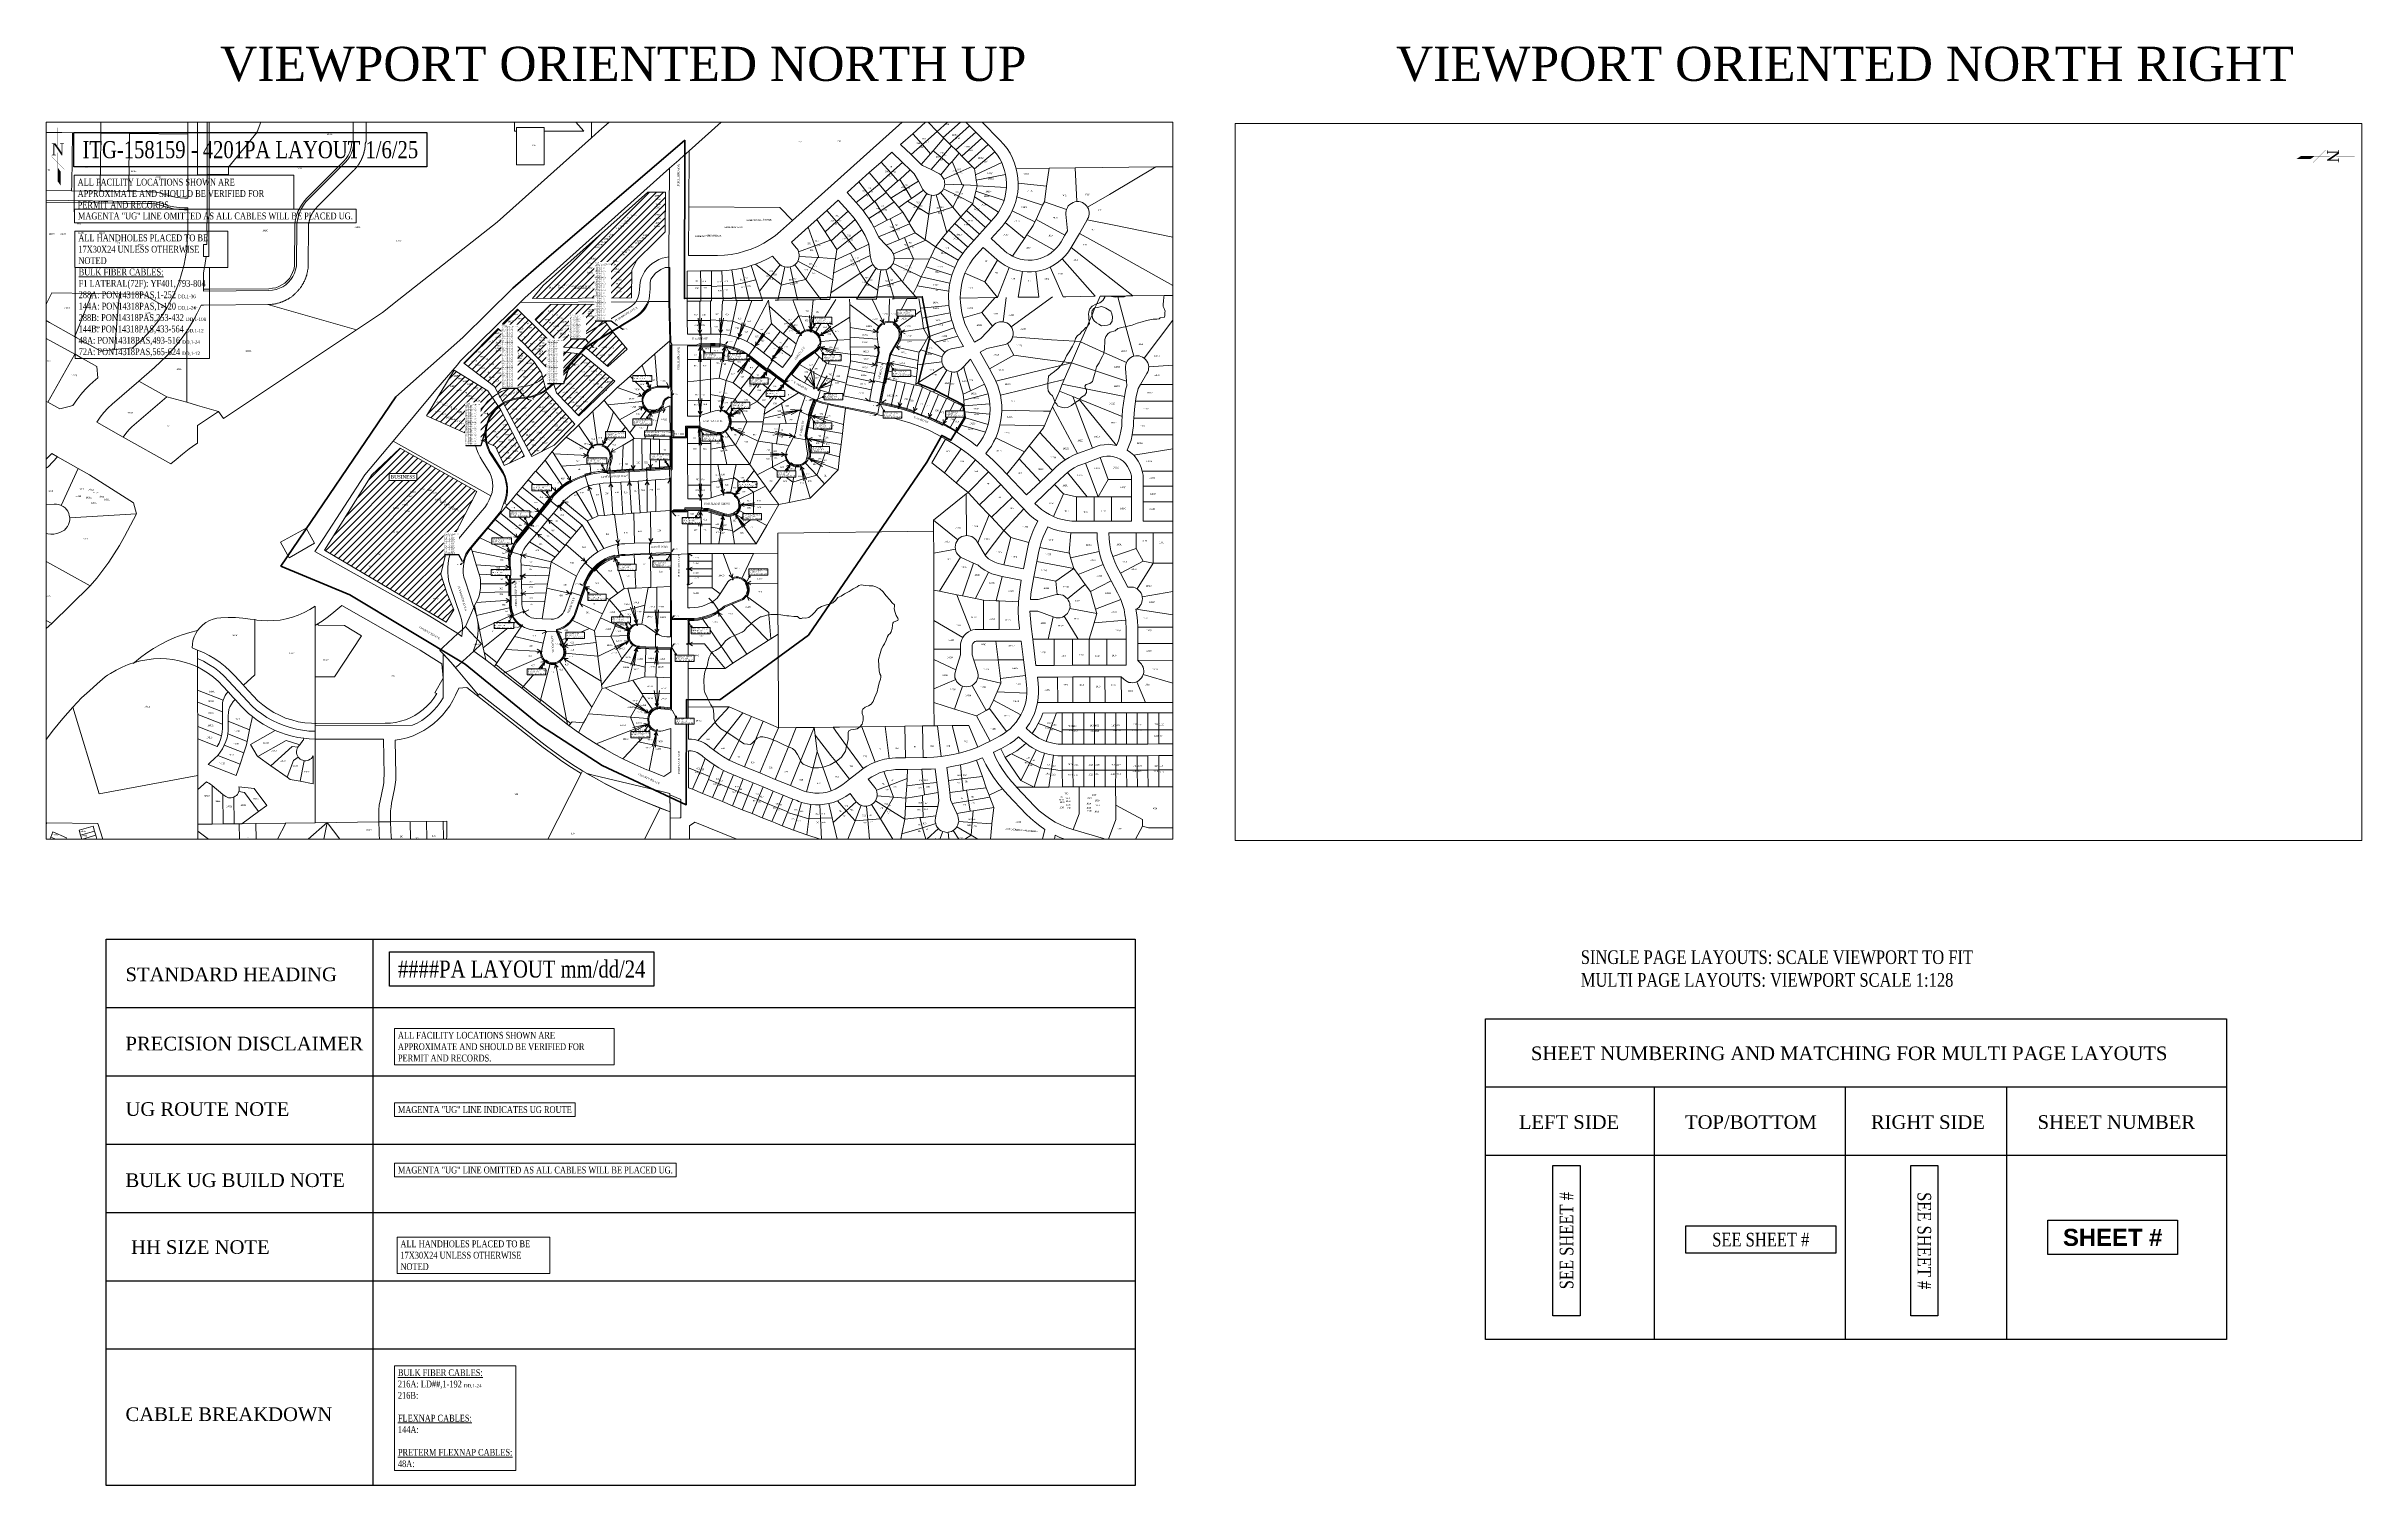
# Paper-space layout '1' of a CAD drawing. Header units: feet, sheet in inches. Extents: x 0.2 to 34.2, y -9.2 to 11.9.
# The model-space entities are those that its viewports show. They can reach past a viewport. Long polylines and large blocks are cut down to what shows.
import ezdxf
from ezdxf import colors
from ezdxf.entities.mleader import LeaderData, LeaderLine
from ezdxf.enums import TextEntityAlignment as Align
from ezdxf.lldxf.tags import DXFTag
from ezdxf.math import Vec2, Vec3

# ---------------------------------------------------------------- set-up
doc = ezdxf.new("R2010")
doc.units = ezdxf.units.FT
doc.header["$LTSCALE"] = 0.015
doc.header["$MEASUREMENT"] = 0
doc.set_wipeout_variables(frame=1)
doc.linetypes.add('DASHED', pattern=[5, 3, -2])
doc.layers.get('defpoints').update_dxf_attribs({"color": 221})
doc.layers.get('defpoints').transparency = 0.7
for name, color, linetype in [('144A', 112, '144A'), ('144B', 112, '144B'), ('288A', 112, '288A'), ('288B', 112, '288B'), ('48A', 112, '48A'), ('72A', 112, '72A'), ('Dakota County Addresses', 7, 'Continuous'), ('Dakota County Parcels', 7, 'Continuous'), ('DETAIL', 7, 'Continuous'), ('DROP BURIED', 7, 'DASHED'), ('NOTES', 7, 'Continuous'), ('PROP_TEL', 6, 'Continuous'), ('STREET NAME', 7, 'Continuous'), ('TAIL', 1, 'MST'), ('TELEPHONE STRUCT-EX', 30, 'Continuous'), ('TELEPHONE STRUCT-PROP', 6, 'Continuous'), ('TERMINALS', 7, 'Continuous'), ('VIEWPORT', 6, 'Continuous')]:
    doc.layers.add(name, color=color, linetype=linetype)
doc.layers.add('RUNNING LINE (UNDERGROUND)', color=10, linetype='Continuous', lineweight=40)
doc.layers.add('WORK BOUNDARY', color=110, linetype='Continuous', lineweight=40)
doc.layers.add('TEMPLATE REFERENCE', color=2, linetype='Continuous', plot=False)
doc.styles.add('ARIALBD', font='arialbd.ttf')
doc.styles.add('Dimensions 100', font='arial.ttf')
doc.styles.add('Line', font='txt.shx', dxfattribs={"height": 3})
doc.styles.add('SIMPLEX', font='times.ttf', dxfattribs={"width": 0.8})
doc.styles.get("Standard").update_dxf_attribs({"font": 'times.ttf'})
doc.styles.add('Utilities', font='arial.ttf', dxfattribs={"height": 2.5})
tags = doc.linetypes.add('144A', pattern='A,80,-5,["144A",Line,S=1.5,R=0,X=0,Y=-1.5],-24', length=109).pattern_tags.tags
tags[6] = DXFTag(74, 10)
tags = doc.linetypes.add('144B', pattern='A,80,-5,["144B",Line,S=1.5,R=0,X=0,Y=-1.5],-24', length=109).pattern_tags.tags
tags[6] = DXFTag(74, 10)
tags = doc.linetypes.add('288A', pattern='A,80,-5,["288A",Line,S=1.5,R=0,X=0,Y=-1.5],-24', length=109).pattern_tags.tags
tags[6] = DXFTag(74, 10)
tags = doc.linetypes.add('288B', pattern='A,80,-5,["288B",Line,S=1.5,R=0,X=0,Y=-1.5],-24', length=109).pattern_tags.tags
tags[6] = DXFTag(74, 10)
tags = doc.linetypes.add('48A', pattern='A,80,-5,["48A",Line,S=1.5,R=0,X=0,Y=-1.5],-20', length=105).pattern_tags.tags
tags[6] = DXFTag(74, 10)
tags = doc.linetypes.add('72A', pattern='A,80,-5,["72A",Line,S=1.5,R=0,X=0,Y=-1.5],-20', length=105).pattern_tags.tags
tags[6] = DXFTag(74, 10)
tags = doc.linetypes.add('MST', pattern='A,5,-5,5,-5,["TAIL",Line,S=1.5,R=0,X=0,Y=-1.5],-20', length=40).pattern_tags.tags
tags[10] = DXFTag(74, 10)

# ---------------------------------------------------------------- blocks, each defined once
blk = doc.blocks.new('NORTH ARROW')
at = {"color": 0, "const_width": 0.2, "flags": 128}
for points in [[(0, 41.2), (0, 19.8)], [(7.4, 7.4), (-7.4, -7.4)], [(-7.4, 7.4), (7.4, -7.4)], [(0, 12), (0, -21.9)]]:
    blk.add_lwpolyline(points, dxfattribs=at)
at = {"color": 0, "lineweight": -3}
for points in [[(-0.1, 41.2), (-4.7, 29.1), (-0.1, 25.1), (-0.1, 41.2)], [(0, -5.6), (0, -21.9), (3.1, -10.2), (3.1, -26.5)]]:
    blk.add_solid(points, dxfattribs=at)
blk.add_text('N', height=14.1, dxfattribs=at).set_placement((-0.1, 15.9), align=Align.MIDDLE_CENTER)
blk = doc.blocks.new('ACMAP_ANN_TEMPLATE_Dakota County Addresses')
at = {"layer": 'Dakota County Addresses', "style": 'Dimensions 100'}
blk.add_attdef('DakotaCountyAddress', text='', height=50, dxfattribs=at).set_placement((0, 0), align=Align.CENTER)
blk = doc.blocks.new('NEW HH')
at = {"ltscale": 40, "true_color": 0xffffff}
h = blk.add_hatch(color=7, dxfattribs=at)
h.dxf.hatch_style = 1
h.paths.add_polyline_path([(-0.06, -0.03, 0.414214), (-0.05, -0.05), (0.05, -0.05, 0.414214), (0.06, -0.03), (0.06, 0.03, 0.414214), (0.05, 0.05), (-0.05, 0.05, 0.414214), (-0.06, 0.03)])
at = {"layer": 'RUNNING LINE (UNDERGROUND)', "color": 6, "lineweight": 0, "const_width": 0.005, "flags": 128}
blk.add_lwpolyline([(-0.06, 0.03), (-0.06, -0.03, 0.414214), (-0.05, -0.05), (0.05, -0.05, 0.414214), (0.06, -0.03), (0.06, 0.03, 0.414214), (0.05, 0.05), (-0.05, 0.05, 0.414214)], format="xyb", close=True, dxfattribs=at)
at = {"layer": 'TELEPHONE STRUCT-PROP', "color": 18, "true_color": 0x000000, "style": 'Utilities'}
blk.add_text('HH', height=0.05, dxfattribs=at).set_placement((0, 0), align=Align.MIDDLE_CENTER)
blk = doc.blocks.new('Proposed FlowerPot')
at = {"lineweight": 5, "ltscale": 100, "true_color": 0xffffff}
h = blk.add_hatch(color=7, dxfattribs=at)
h.dxf.hatch_style = 1
h.paths.add_polyline_path([(0, 0.06, 0.414214), (-0.06, 0, 0.414214), (0, -0.06, 0.414214), (0.06, 0, 0.414214)])
at = {"lineweight": 5, "ltscale": 100}
blk.add_circle((0, 0), 0.0604, dxfattribs=at)
at = {"layer": 'RUNNING LINE (UNDERGROUND)', "color": 6, "lineweight": 5, "const_width": 0.00907, "flags": 128}
blk.add_lwpolyline([(-0.06, 0, -0.414214), (0, 0.06, -0.414214), (0.06, 0, -0.414214), (0, -0.06, -0.414214), (-0.06, 0)], format="xyb", dxfattribs=at)
at = {"color": 18, "linetype": 'ByBlock', "lineweight": 5, "ltscale": 100, "true_color": 0x000000, "style": 'Dimensions 100'}
blk.add_text('F', height=0.0744, dxfattribs=at).set_placement((-0.03, -0.04))
blk = doc.blocks.new('PFP')
at = {"color": 6}
blk.add_wipeout([(-0.12, 0.12), (0.12, 0.12), (0.12, -0.12), (-0.12, -0.12)], dxfattribs=at)
at = {"ltscale": 40, "true_color": 0xffffff}
h = blk.add_hatch(color=7, dxfattribs=at)
h.dxf.hatch_style = 1
h.paths.add_polyline_path([(-0.12, -0.12), (0.12, -0.12), (0.12, 0.12), (-0.12, 0.12)])
at = {"layer": 'RUNNING LINE (UNDERGROUND)', "color": 6, "lineweight": 0, "const_width": 0.0181, "flags": 128}
blk.add_lwpolyline([(-0.12, 0.12), (0.12, 0.12), (0.12, -0.12), (-0.12, -0.12)], close=True, dxfattribs=at)
at = {"layer": 'RUNNING LINE (UNDERGROUND)', "color": 18, "lineweight": 0, "true_color": 0x000000, "const_width": 0.0181, "flags": 128}
for points in [[(-0.08, -0.08), (0.08, 0.08)], [(-0.08, 0.08), (0.08, -0.08)]]:
    blk.add_lwpolyline(points, dxfattribs=at)
blk = doc.blocks.new('TERMINAL')
at = {"lineweight": 5, "ltscale": 0.5, "flags": 128}
blk.add_lwpolyline([(0, -1), (0, 45)], dxfattribs=at)
at = {"lineweight": 5, "ltscale": 0.5}
blk.add_circle((0, 38), 3.83, dxfattribs=at)
blk = doc.blocks.new('EX HH')
at = {"ltscale": 40, "true_color": 0xffffff}
h = blk.add_hatch(color=7, dxfattribs=at)
h.dxf.hatch_style = 1
h.paths.add_polyline_path([(-0.06, -0.03, 0.414214), (-0.05, -0.05), (0.05, -0.05, 0.414214), (0.06, -0.03), (0.06, 0.03, 0.414214), (0.05, 0.05), (-0.05, 0.05, 0.414214), (-0.06, 0.03)])
at = {"color": 30, "const_width": 0.005, "flags": 128}
blk.add_lwpolyline([(-0.06, 0.03), (-0.06, -0.03, 0.414214), (-0.05, -0.05), (0.05, -0.05, 0.414214), (0.06, -0.03), (0.06, 0.03, 0.414214), (0.05, 0.05), (-0.05, 0.05, 0.414214)], format="xyb", close=True, dxfattribs=at)
at = {"layer": 'RUNNING LINE (UNDERGROUND)', "color": 7, "lineweight": -3, "flags": 128}
blk.add_lwpolyline([(-0.05, 0.03), (-0.05, -0.03, 0.414214), (-0.05, -0.04), (0.05, -0.04, 0.414214), (0.05, -0.03), (0.05, 0.03, 0.414214), (0.05, 0.04), (-0.05, 0.04, 0.414214)], format="xyb", close=True, dxfattribs=at)
at = {"layer": 'TELEPHONE STRUCT-PROP', "color": 30, "style": 'Utilities'}
blk.add_text('HH', height=0.05, dxfattribs=at).set_placement((0, 0), align=Align.MIDDLE_CENTER)

msp = doc.modelspace()

# ---------------------------------------------------------------- linework, layer by layer
at = {"layer": '144A', "lineweight": 5, "ltscale": 50, "flags": 128}
msp.add_lwpolyline([(2813665, 964239), (2813666, 964243), (2813672, 964263), (2813680, 964282), (2813690, 964299), (2813703, 964316), (2813747, 964369), (2813788, 964417), (2813859, 964502), (2813881, 964563), (2813886, 964582), (2813888, 964602), (2813889, 964622), (2813887, 964642), (2813883, 964661), (2813877, 964680), (2813868, 964698), (2813858, 964716), (2813809, 964789), (2813799, 964807), (2813790, 964827), (2813784, 964847), (2813780, 964867), (2813778, 964888), (2813779, 964909), (2813781, 964930), (2813787, 964951), (2813798, 964980), (2813815, 965007), (2813828, 965023), (2813844, 965038), (2813861, 965051), (2813880, 965063), (2813901, 965072), (2813922, 965078), (2813944, 965083), (2813996, 965089), (2814019, 965093), (2814040, 965100), (2814061, 965109), (2814081, 965120), (2814099, 965133), (2814111, 965144), (2814123, 965156), (2814185, 965225), (2814219, 965263)], dxfattribs=at)
at = {"layer": '48A', "lineweight": 5, "ltscale": 50, "flags": 128}
msp.add_lwpolyline([(2814176, 963806), (2814145, 963883), (2814144, 963888), (2814144, 963895), (2814162, 963900), (2814176, 963906), (2814190, 963914), (2814202, 963923), (2814213, 963933), (2814222, 963945), (2814229, 963956), (2814235, 963967), (2814239, 963979), (2814287, 964117), (2814286, 964131), (2814294, 964150), (2814305, 964172), (2814320, 964193), (2814336, 964212), (2814354, 964229), (2814373, 964244), (2814394, 964257), (2814416, 964267), (2814439, 964275), (2814443, 964276), (2814457, 964275), (2814459, 964275), (2814478, 964279), (2814497, 964280), (2814734, 964289)], dxfattribs=at)
at = {"layer": 'Dakota County Parcels', "lineweight": 5}
for p, q in [((2814826, 966352), (2815448, 966908)), ((2817334, 966270), (2817338, 966890)), ((2814204, 966826), (2814231, 966513)), ((2814323, 966769), (2814324, 966418)), ((2811805, 966443), (2811805, 966690)), ((2812252, 966438), (2812252, 966669)), ((2812362, 966519), (2812362, 966659)), ((2812712, 966675), (2812712, 966518)), ((2815356, 965994), (2816079, 966641)), ((2816195, 966637), (2816422, 966407)), ((2812361, 966230), (2812362, 966519)), ((2812633, 966518), (2812607, 966449)), ((2812712, 966518), (2812633, 966518)), ((2813101, 966398), (2813101, 966600)), ((2813167, 966600), (2813167, 966397)), ((2813929, 966527), (2813911, 966544)), ((2813929, 966452), (2813929, 966527)), ((2814231, 966513), (2814285, 966453)), ((2815974, 966439), (2816047, 966505)), ((2816047, 966505), (2816150, 966597)), ((2816047, 966505), (2816100, 966451)), ((2816100, 966451), (2816203, 966544)), ((2816131, 966420), (2816234, 966512)), ((2816203, 966544), (2816234, 966512)), ((2816234, 966512), (2816266, 966480)), ((2811801, 966145), (2811805, 966443)), ((2811952, 966441), (2811805, 966443)), ((2811948, 966143), (2811952, 966441)), ((2811952, 966441), (2812252, 966438)), ((2812252, 966438), (2812251, 966109)), ((2812607, 966449), (2812461, 966267)), ((2813101, 966398), (2813094, 966398)), ((2813104, 966398), (2813101, 966398)), ((2813167, 966397), (2813164, 966397)), ((2813841, 965986), (2814324, 966418)), ((2813939, 966452), (2813929, 966452)), ((2813939, 966472), (2813939, 966472)), ((2813939, 966472), (2814082, 966472)), ((2813939, 966452), (2813939, 966472)), ((2813939, 966280), (2813939, 966452)), ((2814082, 966453), (2814082, 966472)), ((2814285, 966453), (2814082, 966453)), ((2814082, 966453), (2814082, 966280)), ((2815911, 966384), (2815974, 966439)), ((2815911, 966384), (2815966, 966332)), ((2815966, 966332), (2816024, 966384)), ((2815974, 966439), (2816024, 966384)), ((2816024, 966384), (2816100, 966451)), ((2816024, 966384), (2816065, 966337)), ((2816079, 966352), (2816134, 966417)), ((2816100, 966451), (2816131, 966420)), ((2816131, 966420), (2816134, 966417)), ((2816134, 966417), (2816163, 966388)), ((2816163, 966388), (2816266, 966480)), ((2816163, 966388), (2816173, 966378)), ((2816195, 966356), (2816298, 966448)), ((2816227, 966324), (2816329, 966416)), ((2816258, 966292), (2816361, 966384)), ((2816266, 966480), (2816298, 966448)), ((2816298, 966448), (2816329, 966416)), ((2816329, 966416), (2816361, 966384)), ((2816361, 966384), (2816380, 966365)), ((2812461, 966267), (2812461, 966231)), ((2812865, 966111), (2813053, 966299)), ((2812872, 966104), (2813060, 966292)), ((2814082, 966280), (2813939, 966280)), ((2814725, 966262), (2813983, 965597)), ((2814722, 965807), (2814725, 966262)), ((2814725, 966262), (2814773, 966304)), ((2814824, 966064), (2814826, 966352)), ((2815751, 966241), (2815812, 966294)), ((2815812, 966294), (2815867, 966344)), ((2815812, 966294), (2815862, 966238)), ((2815862, 966238), (2815921, 966292)), ((2815867, 966344), (2815921, 966292)), ((2815921, 966292), (2815961, 966254)), ((2815966, 966332), (2816018, 966282)), ((2816018, 966282), (2816065, 966337)), ((2816018, 966282), (2816024, 966277)), ((2816024, 966277), (2816068, 966255)), ((2816065, 966337), (2816079, 966352)), ((2816068, 966255), (2816121, 966317)), ((2816079, 966352), (2816121, 966317)), ((2816118, 966229), (2816162, 966281)), ((2816121, 966317), (2816173, 966378)), ((2816121, 966317), (2816162, 966281)), ((2816162, 966281), (2816176, 966297)), ((2816173, 966378), (2816195, 966356)), ((2816176, 966297), (2816212, 966339)), ((2816176, 966297), (2816202, 966237)), ((2816195, 966356), (2816212, 966339)), ((2816202, 966237), (2816280, 966271)), ((2816212, 966339), (2816227, 966324)), ((2816227, 966324), (2816258, 966292)), ((2816258, 966292), (2816280, 966271)), ((2816280, 966271), (2816291, 966259)), ((2816291, 966259), (2816396, 966347)), ((2816296, 966228), (2816431, 966292)), ((2816396, 966347), (2816380, 966365)), ((2816506, 966260), (2816674, 966262)), ((2816661, 966170), (2816674, 966262)), ((2816674, 966262), (2816808, 966264)), ((2816808, 966264), (2817223, 966269)), ((2816808, 966264), (2816817, 966091)), ((2817223, 966269), (2817334, 966270)), ((2817332, 965903), (2817334, 966270)), ((2811371, 966150), (2811655, 966147)), ((2811655, 966147), (2811801, 966145)), ((2811801, 966145), (2811866, 966145)), ((2811866, 966145), (2811948, 966143)), ((2811948, 966143), (2812049, 966142)), ((2812351, 966230), (2812350, 965870)), ((2812361, 966230), (2812351, 966230)), ((2812360, 965810), (2812361, 966230)), ((2812461, 966231), (2812361, 966230)), ((2812914, 966062), (2813102, 966250)), ((2815637, 966138), (2815697, 966192)), ((2815697, 966192), (2815751, 966241)), ((2815697, 966192), (2815743, 966133)), ((2815743, 966133), (2815802, 966180)), ((2815751, 966241), (2815800, 966183)), ((2815800, 966183), (2815862, 966238)), ((2815800, 966183), (2815802, 966180)), ((2815802, 966180), (2815835, 966141)), ((2815835, 966141), (2815898, 966197)), ((2815835, 966141), (2815838, 966138)), ((2815862, 966238), (2815898, 966197)), ((2815862, 966109), (2815938, 966156)), ((2815898, 966197), (2815907, 966205)), ((2815907, 966205), (2815961, 966254)), ((2815907, 966205), (2815938, 966156)), ((2815938, 966156), (2816003, 966196)), ((2815938, 966156), (2815968, 966107)), ((2815961, 966254), (2815982, 966233)), ((2815968, 966107), (2816029, 966149)), ((2815982, 966233), (2816003, 966196)), ((2816003, 966196), (2816026, 966154)), ((2816026, 966154), (2816029, 966149)), ((2816068, 966255), (2816105, 966237)), ((2816132, 966157), (2816209, 966119)), ((2816134, 966207), (2816202, 966237)), ((2816139, 966181), (2816228, 966177)), ((2816202, 966237), (2816228, 966177)), ((2816209, 966119), (2816237, 966177)), ((2816228, 966177), (2816237, 966177)), ((2816237, 966177), (2816305, 966174)), ((2816291, 966259), (2816296, 966228)), ((2816291, 966116), (2816298, 966145)), ((2816296, 966228), (2816300, 966201)), ((2816298, 966145), (2816305, 966172)), ((2816298, 966145), (2816443, 966097)), ((2816300, 966201), (2816451, 966230)), ((2816300, 966201), (2816305, 966174)), ((2816305, 966172), (2816305, 966174)), ((2816305, 966174), (2816305, 966172)), ((2816305, 966172), (2816455, 966163)), ((2816516, 966186), (2816661, 966170)), ((2816650, 966090), (2816661, 966170)), ((2811371, 966100), (2811866, 966094)), ((2811371, 966090), (2812048, 966082)), ((2811866, 966094), (2812048, 966092)), ((2812235, 966059), (2812251, 966059)), ((2812235, 966049), (2812251, 966049)), ((2812236, 966109), (2812251, 966109)), ((2812251, 966049), (2812251, 966059)), ((2812251, 965934), (2812251, 966049)), ((2814823, 965814), (2814824, 966064)), ((2814824, 966064), (2815291, 966061)), ((2815291, 966061), (2815356, 965994)), ((2815482, 965999), (2815533, 966045)), ((2815533, 966045), (2815592, 966098)), ((2815533, 966045), (2815583, 965989)), ((2815583, 965989), (2815643, 966042)), ((2815592, 966098), (2815643, 966042)), ((2815637, 966138), (2815683, 966087)), ((2815643, 966042), (2815650, 966033)), ((2815683, 966087), (2815743, 966133)), ((2815683, 966087), (2815695, 966073)), ((2815719, 966045), (2815695, 966073)), ((2815719, 966045), (2815776, 966090)), ((2815743, 966133), (2815776, 966090)), ((2815748, 966004), (2815811, 966044)), ((2815776, 966090), (2815780, 966093)), ((2815780, 966093), (2815838, 966138)), ((2815780, 966093), (2815811, 966044)), ((2815811, 966044), (2815879, 966089)), ((2815811, 966044), (2815843, 965995)), ((2815838, 966138), (2815862, 966109)), ((2815858, 966003), (2815923, 966037)), ((2815862, 966109), (2815879, 966089)), ((2815879, 966089), (2815902, 966061)), ((2815902, 966061), (2815948, 966093)), ((2815923, 966037), (2815902, 966061)), ((2815923, 966037), (2815955, 965983)), ((2815948, 966093), (2815968, 966107)), ((2815948, 966093), (2816002, 966060)), ((2815955, 965983), (2816002, 966060)), ((2816002, 966060), (2816047, 966132)), ((2816002, 966060), (2816056, 966027)), ((2816038, 965895), (2816056, 966027)), ((2816056, 966027), (2816070, 966124)), ((2816056, 966027), (2816118, 966044)), ((2816095, 966126), (2816118, 966044)), ((2816117, 966137), (2816180, 966062)), ((2816118, 966044), (2816180, 966062)), ((2816118, 966044), (2816150, 965933)), ((2816180, 966062), (2816209, 966119)), ((2816180, 966062), (2816221, 966013)), ((2816209, 966119), (2816283, 966082)), ((2816221, 966013), (2816250, 966045)), ((2816250, 966045), (2816280, 966078)), ((2816250, 966045), (2816347, 965958)), ((2816280, 966078), (2816283, 966082)), ((2816280, 966078), (2816377, 965991)), ((2816283, 966082), (2816291, 966116)), ((2816291, 966116), (2816414, 966037)), ((2816485, 966043), (2816601, 965987)), ((2816509, 966116), (2816641, 966072)), ((2816608, 966000), (2816641, 966072)), ((2816641, 966072), (2816650, 966090)), ((2816650, 966090), (2816764, 966051)), ((2816761, 966026), (2816768, 965941)), ((2812800, 965777), (2812801, 965956)), ((2812810, 965777), (2812811, 965956)), ((2812870, 965772), (2812871, 965956)), ((2813312, 965570), (2813841, 965986)), ((2815295, 965939), (2815356, 965994)), ((2815351, 965882), (2815437, 965959)), ((2815437, 965959), (2815482, 965999)), ((2815437, 965959), (2815471, 965864)), ((2815482, 965999), (2815524, 965936)), ((2815524, 965936), (2815583, 965989)), ((2815524, 965936), (2815552, 965893)), ((2815555, 965889), (2815610, 965939)), ((2815583, 965989), (2815620, 965948)), ((2815610, 965939), (2815620, 965948)), ((2815610, 965939), (2815645, 965893)), ((2815620, 965948), (2815678, 966000)), ((2815645, 965893), (2815713, 965946)), ((2815729, 965917), (2815713, 965946)), ((2815729, 965917), (2815746, 965881)), ((2815775, 965959), (2815843, 965995)), ((2815783, 965943), (2815775, 965959)), ((2815783, 965943), (2815799, 965910)), ((2815799, 965910), (2815883, 965945)), ((2815799, 965910), (2815800, 965907)), ((2815800, 965907), (2815838, 965867)), ((2815843, 965995), (2815858, 966003)), ((2815858, 966003), (2815883, 965945)), ((2815883, 965945), (2815958, 965977)), ((2815883, 965945), (2815904, 965895)), ((2815904, 965895), (2815932, 965906)), ((2815932, 965906), (2815986, 965930)), ((2815932, 965906), (2815953, 965856)), ((2815955, 965983), (2815958, 965977)), ((2815958, 965977), (2815986, 965930)), ((2815986, 965930), (2816038, 965895)), ((2816091, 965858), (2816126, 965903)), ((2816126, 965903), (2816150, 965933)), ((2816126, 965903), (2816231, 965825)), ((2816150, 965933), (2816160, 965944)), ((2816160, 965944), (2816190, 965978)), ((2816160, 965944), (2816257, 965857)), ((2816190, 965978), (2816220, 966011)), ((2816190, 965978), (2816287, 965891)), ((2816220, 966011), (2816221, 966013)), ((2816220, 966011), (2816317, 965924)), ((2816287, 965891), (2816317, 965924)), ((2816317, 965924), (2816347, 965958)), ((2816347, 965958), (2816377, 965991)), ((2816377, 965991), (2816388, 966004)), ((2816377, 965901), (2816433, 965964)), ((2816433, 965964), (2816449, 965983)), ((2816449, 965983), (2816548, 965902)), ((2816548, 965902), (2816560, 965921)), ((2816560, 965921), (2816593, 965969)), ((2816560, 965921), (2816701, 965841)), ((2816593, 965969), (2816601, 965987)), ((2816601, 965987), (2816608, 966000)), ((2816608, 966000), (2816755, 965918)), ((2816736, 965885), (2816755, 965918)), ((2816755, 965918), (2816768, 965941)), ((2816788, 965855), (2816830, 965928)), ((2816830, 965928), (2816870, 965998)), ((2816870, 965998), (2816872, 966002)), ((2812350, 965870), (2812333, 965870)), ((2812346, 965810), (2812333, 965725)), ((2812333, 965810), (2812346, 965810)), ((2812346, 965810), (2812360, 965810)), ((2814722, 965807), (2814707, 965804)), ((2814721, 965579), (2814722, 965807)), ((2814823, 965814), (2814972, 965815)), ((2815254, 965811), (2815286, 965774)), ((2815351, 965882), (2815376, 965854)), ((2815384, 965786), (2815456, 965748)), ((2815388, 965834), (2815471, 965864)), ((2815391, 965810), (2815486, 965804)), ((2815456, 965748), (2815486, 965804)), ((2815471, 965864), (2815552, 965893)), ((2815471, 965864), (2815492, 965804)), ((2815486, 965804), (2815492, 965804)), ((2815492, 965804), (2815577, 965798)), ((2815552, 965893), (2815555, 965889)), ((2815555, 965889), (2815584, 965846)), ((2815568, 965724), (2815576, 965790)), ((2815576, 965790), (2815654, 965827)), ((2815576, 965790), (2815577, 965798)), ((2815577, 965798), (2815584, 965846)), ((2815584, 965846), (2815645, 965893)), ((2815645, 965893), (2815685, 965842)), ((2815654, 965827), (2815685, 965842)), ((2815654, 965827), (2815678, 965778)), ((2815678, 965778), (2815756, 965815)), ((2815685, 965842), (2815748, 965872)), ((2815746, 965881), (2815748, 965872)), ((2815748, 965872), (2815756, 965815)), ((2815756, 965815), (2815760, 965791)), ((2815838, 965867), (2815904, 965895)), ((2815838, 965867), (2815863, 965841)), ((2815875, 965823), (2815953, 965856)), ((2815879, 965799), (2815978, 965797)), ((2815950, 965737), (2815978, 965797)), ((2815953, 965856), (2816041, 965893)), ((2815953, 965856), (2815978, 965797)), ((2815978, 965797), (2816061, 965795)), ((2816038, 965895), (2816041, 965893)), ((2816041, 965893), (2816091, 965858)), ((2816043, 965757), (2816061, 965795)), ((2816061, 965795), (2816067, 965808)), ((2816067, 965808), (2816091, 965858)), ((2816067, 965808), (2816190, 965753)), ((2816091, 965858), (2816208, 965790)), ((2816257, 965857), (2816287, 965891)), ((2816301, 965817), (2816336, 965856)), ((2816336, 965856), (2816406, 965794)), ((2816344, 965679), (2816409, 965791)), ((2816377, 965901), (2816446, 965839)), ((2816406, 965794), (2816409, 965791)), ((2816486, 965811), (2816548, 965902)), ((2817331, 965648), (2817332, 965903)), ((2812333, 965725), (2812333, 965642)), ((2814815, 965734), (2814885, 965735)), ((2814816, 965659), (2814815, 965734)), ((2814885, 965735), (2814940, 965735)), ((2814886, 965660), (2814885, 965735)), ((2814940, 965735), (2814972, 965735)), ((2814941, 965660), (2814940, 965735)), ((2814972, 965735), (2814994, 965736)), ((2814998, 965659), (2814994, 965736)), ((2815046, 965740), (2815057, 965663)), ((2815057, 965663), (2815113, 965676)), ((2815096, 965749), (2815113, 965676)), ((2815113, 965676), (2815169, 965689)), ((2815113, 965676), (2815134, 965583)), ((2815145, 965763), (2815166, 965770)), ((2815145, 965763), (2815169, 965689)), ((2815166, 965770), (2815246, 965707)), ((2815169, 965689), (2815188, 965632)), ((2815246, 965707), (2815188, 965632)), ((2815246, 965707), (2815294, 965767)), ((2815246, 965707), (2815299, 965665)), ((2815286, 965774), (2815294, 965767)), ((2815298, 965662), (2815362, 965677)), ((2815298, 965662), (2815299, 965665)), ((2815299, 965665), (2815318, 965756)), ((2815344, 965756), (2815362, 965677)), ((2815362, 965677), (2815425, 965691)), ((2815362, 965677), (2815383, 965586)), ((2815368, 965767), (2815425, 965691)), ((2815425, 965691), (2815456, 965748)), ((2815425, 965691), (2815503, 965588)), ((2815563, 965690), (2815456, 965748)), ((2815704, 965723), (2815554, 965623)), ((2815554, 965623), (2815563, 965690)), ((2815563, 965690), (2815568, 965724)), ((2815568, 965724), (2815678, 965778)), ((2815678, 965778), (2815704, 965723)), ((2815686, 965590), (2815738, 965672)), ((2815704, 965723), (2815769, 965768)), ((2815704, 965723), (2815738, 965672)), ((2815738, 965672), (2815787, 965749)), ((2815795, 965637), (2815738, 965672)), ((2815797, 965651), (2815810, 965741)), ((2815797, 965651), (2815857, 965668)), ((2815836, 965742), (2815857, 965668)), ((2815857, 965668), (2815917, 965686)), ((2815857, 965668), (2815878, 965592)), ((2815858, 965754), (2815917, 965686)), ((2815873, 965774), (2815950, 965737)), ((2815917, 965686), (2815922, 965680)), ((2815922, 965680), (2815950, 965737)), ((2815922, 965680), (2815976, 965617)), ((2815950, 965737), (2816018, 965705)), ((2815996, 965659), (2816018, 965705)), ((2816018, 965705), (2816043, 965757)), ((2816018, 965705), (2816165, 965673)), ((2816043, 965757), (2816175, 965713)), ((2816242, 965723), (2816344, 965679)), ((2816344, 965679), (2816410, 965599)), ((2816410, 965599), (2816470, 965752)), ((2816515, 965600), (2816537, 965733)), ((2816607, 965733), (2816622, 965601)), ((2816679, 965755), (2816747, 965603)), ((2811492, 965500), (2811526, 965568)), ((2811526, 965568), (2811553, 965622)), ((2811553, 965622), (2811760, 965619)), ((2811670, 965399), (2811738, 965566)), ((2811738, 965566), (2811760, 965619)), ((2811876, 965331), (2811896, 965564)), ((2811896, 965564), (2811901, 965618)), ((2811901, 965618), (2812022, 965616)), ((2812022, 965616), (2812115, 965562)), ((2812115, 965562), (2812144, 965545)), ((2812144, 965545), (2812153, 965561)), ((2812300, 965518), (2812320, 965560)), ((2812333, 965642), (2812668, 965644)), ((2812333, 965642), (2812333, 965632)), ((2812333, 965632), (2812668, 965634)), ((2812333, 965560), (2812662, 965562)), ((2812662, 965562), (2813118, 965433)), ((2813309, 965568), (2813251, 965522)), ((2813312, 965568), (2813309, 965568)), ((2813312, 965570), (2813312, 965568)), ((2813312, 965570), (2813312, 965568)), ((2813844, 965461), (2813940, 965555)), ((2813940, 965555), (2813958, 965573)), ((2813958, 965573), (2813983, 965597)), ((2813958, 965573), (2814552, 965577)), ((2814408, 965576), (2814409, 965576)), ((2814416, 965484), (2814520, 965548)), ((2814552, 965577), (2814552, 965577)), ((2814620, 965578), (2814620, 965578)), ((2814721, 965579), (2814721, 965579)), ((2814727, 965377), (2814721, 965579)), ((2814816, 965659), (2814886, 965660)), ((2814816, 965580), (2814816, 965659)), ((2814816, 965580), (2814881, 965580)), ((2814816, 965480), (2814816, 965580)), ((2814881, 965580), (2814886, 965580)), ((2814881, 965481), (2814881, 965580)), ((2814886, 965660), (2814886, 965580)), ((2814886, 965660), (2814941, 965660)), ((2814886, 965580), (2814936, 965581)), ((2814936, 965581), (2814941, 965581)), ((2814936, 965484), (2814936, 965581)), ((2814941, 965656), (2814941, 965660)), ((2814941, 965656), (2814998, 965659)), ((2814941, 965581), (2814941, 965656)), ((2814992, 965481), (2814998, 965582)), ((2814998, 965659), (2815057, 965661)), ((2814998, 965659), (2815001, 965582)), ((2815001, 965582), (2815068, 965583)), ((2815051, 965477), (2815073, 965583)), ((2815057, 965663), (2815057, 965661)), ((2815057, 965661), (2815068, 965583)), ((2815068, 965583), (2815073, 965583)), ((2815073, 965583), (2815134, 965583)), ((2815103, 965457), (2815148, 965584)), ((2815134, 965583), (2815148, 965584)), ((2815148, 965584), (2815203, 965584)), ((2815157, 965438), (2815233, 965585)), ((2815188, 965632), (2815203, 965584)), ((2815233, 965585), (2815237, 965555)), ((2815237, 965555), (2815347, 965456)), ((2815237, 965555), (2815249, 965466)), ((2815267, 965585), (2815282, 965585)), ((2815282, 965585), (2815298, 965662)), ((2815282, 965585), (2815285, 965585)), ((2815285, 965585), (2815358, 965586)), ((2815358, 965586), (2815390, 965504)), ((2815358, 965586), (2815380, 965586)), ((2815380, 965586), (2815383, 965586)), ((2815383, 965586), (2815463, 965587)), ((2815455, 965498), (2815463, 965587)), ((2815463, 965587), (2815474, 965587)), ((2815474, 965587), (2815503, 965588)), ((2815503, 965588), (2815549, 965588)), ((2815520, 965492), (2815580, 965589)), ((2815549, 965588), (2815554, 965623)), ((2815651, 965563), (2815650, 965590)), ((2815651, 965497), (2815651, 965563)), ((2815651, 965563), (2815803, 965448)), ((2815686, 965590), (2815765, 965591)), ((2815765, 965591), (2815788, 965591)), ((2815765, 965591), (2815825, 965466)), ((2815788, 965591), (2815795, 965637)), ((2815795, 965637), (2815797, 965651)), ((2815852, 965472), (2815854, 965592)), ((2815868, 965592), (2815878, 965592)), ((2815878, 965592), (2815945, 965593)), ((2815879, 965465), (2815945, 965593)), ((2815945, 965593), (2815996, 965594)), ((2815976, 965617), (2815996, 965659)), ((2815976, 965617), (2815996, 965594)), ((2815996, 965659), (2816160, 965631)), ((2816006, 965594), (2816014, 965544)), ((2816014, 965544), (2816160, 965558)), ((2816218, 965596), (2816398, 965598)), ((2816329, 965522), (2816398, 965598)), ((2816398, 965598), (2816410, 965599)), ((2816438, 965473), (2816454, 965599)), ((2816479, 965449), (2816692, 965602)), ((2816515, 965600), (2816622, 965601)), ((2816883, 965541), (2816895, 965555)), ((2816895, 965555), (2816914, 965565)), ((2816921, 965548), (2816945, 965552)), ((2816935, 965571), (2816951, 965584)), ((2816945, 965552), (2816966, 965544)), ((2816951, 965584), (2816960, 965600)), ((2816994, 965604), (2817014, 965601)), ((2817030, 965603), (2817041, 965602)), ((2817041, 965602), (2817059, 965603)), ((2817261, 965578), (2817260, 965567)), ((2817260, 965567), (2817260, 965563)), ((2817260, 965563), (2817260, 965553)), ((2817260, 965553), (2817266, 965543)), ((2817262, 965584), (2817261, 965578)), ((2817264, 965597), (2817262, 965584)), ((2817265, 965609), (2817264, 965603)), ((2817264, 965603), (2817264, 965603)), ((2817264, 965603), (2817264, 965597)), ((2817331, 965610), (2817331, 965648)), ((2817331, 965511), (2817331, 965610)), ((2811542, 965470), (2811670, 965399)), ((2813118, 965433), (2812435, 964977)), ((2813251, 965522), (2813118, 965433)), ((2813744, 965364), (2813844, 965461)), ((2814289, 965408), (2814416, 965484)), ((2814320, 965356), (2814551, 965496)), ((2814816, 965480), (2814881, 965481)), ((2814817, 965410), (2814816, 965480)), ((2814881, 965481), (2814936, 965481)), ((2814882, 965411), (2814881, 965481)), ((2814936, 965484), (2814992, 965481)), ((2814936, 965481), (2814936, 965484)), ((2814936, 965481), (2814937, 965411)), ((2814987, 965411), (2814992, 965481)), ((2814992, 965481), (2815051, 965477)), ((2815035, 965404), (2815051, 965477)), ((2815051, 965477), (2815103, 965457)), ((2815080, 965391), (2815103, 965457)), ((2815103, 965457), (2815157, 965438)), ((2815157, 965438), (2815123, 965373)), ((2815157, 965438), (2815205, 965405)), ((2815205, 965405), (2815249, 965466)), ((2815249, 965466), (2815293, 965425)), ((2815308, 965413), (2815347, 965456)), ((2815347, 965456), (2815390, 965504)), ((2815347, 965456), (2815398, 965409)), ((2815390, 965504), (2815455, 965498)), ((2815390, 965504), (2815421, 965424)), ((2815448, 965428), (2815455, 965498)), ((2815455, 965498), (2815520, 965492)), ((2815475, 965419), (2815520, 965492)), ((2815494, 965400), (2815553, 965437)), ((2815520, 965492), (2815553, 965437)), ((2815553, 965437), (2815651, 965497)), ((2815553, 965437), (2815589, 965379)), ((2815652, 965445), (2815651, 965497)), ((2815653, 965395), (2815652, 965445)), ((2815652, 965445), (2815792, 965422)), ((2815900, 965447), (2816016, 965531)), ((2815910, 965421), (2816030, 965440)), ((2816014, 965544), (2816016, 965531)), ((2816016, 965531), (2816022, 965492)), ((2816022, 965492), (2816166, 965520)), ((2816022, 965492), (2816030, 965440)), ((2816030, 965440), (2816175, 965481)), ((2816030, 965440), (2816054, 965396)), ((2816054, 965396), (2816187, 965443)), ((2816233, 965495), (2816329, 965522)), ((2816324, 965389), (2816383, 965451)), ((2816329, 965522), (2816383, 965451)), ((2816383, 965451), (2816385, 965453)), ((2816385, 965453), (2816387, 965455)), ((2816841, 965423), (2816851, 965431)), ((2816851, 965431), (2816863, 965444)), ((2816872, 965451), (2816881, 965466)), ((2816876, 965512), (2816878, 965526)), ((2816878, 965503), (2816876, 965512)), ((2816878, 965526), (2816883, 965541)), ((2816879, 965491), (2816878, 965503)), ((2816894, 965521), (2816896, 965532)), ((2816894, 965509), (2816894, 965521)), ((2816896, 965532), (2816904, 965543)), ((2816906, 965479), (2816897, 965492)), ((2816917, 965469), (2816906, 965479)), ((2816929, 965461), (2816917, 965469)), ((2816944, 965454), (2816929, 965461)), ((2816957, 965455), (2816944, 965454)), ((2816974, 965456), (2816957, 965455)), ((2816966, 965544), (2816992, 965529)), ((2816988, 965462), (2816974, 965456)), ((2816998, 965477), (2816988, 965462)), ((2817013, 965428), (2816988, 965420)), ((2816992, 965529), (2816997, 965515)), ((2816997, 965515), (2817000, 965499)), ((2817000, 965499), (2816998, 965477)), ((2817027, 965439), (2817013, 965428)), ((2817055, 965446), (2817027, 965439)), ((2817101, 965456), (2817078, 965451)), ((2817127, 965467), (2817101, 965456)), ((2817152, 965474), (2817127, 965467)), ((2817175, 965480), (2817152, 965474)), ((2817162, 965288), (2817331, 965511)), ((2817208, 965488), (2817175, 965480)), ((2817228, 965487), (2817208, 965488)), ((2817239, 965489), (2817228, 965487)), ((2817245, 965494), (2817239, 965489)), ((2817245, 965494), (2817267, 965498)), ((2817266, 965543), (2817270, 965529)), ((2817269, 965507), (2817267, 965498)), ((2817270, 965529), (2817269, 965521)), ((2817269, 965521), (2817269, 965517)), ((2817269, 965517), (2817269, 965507)), ((2817332, 965252), (2817331, 965511)), ((2811504, 965400), (2811671, 965307)), ((2811805, 965324), (2811876, 965331)), ((2811876, 965331), (2811969, 965341)), ((2811969, 965341), (2811984, 965354)), ((2812246, 965061), (2812246, 965426)), ((2813652, 965273), (2813744, 965364)), ((2814100, 965212), (2814189, 965312)), ((2814189, 965312), (2814232, 965360)), ((2814189, 965222), (2814276, 965320)), ((2814585, 965251), (2814650, 965309)), ((2814650, 965309), (2814727, 965377)), ((2814650, 965309), (2814664, 965138)), ((2814727, 965139), (2814727, 965377)), ((2814817, 965410), (2814882, 965411)), ((2814817, 965350), (2814882, 965351)), ((2814817, 965280), (2814817, 965350)), ((2814882, 965411), (2814937, 965411)), ((2814882, 965351), (2814935, 965353)), ((2814882, 965281), (2814882, 965351)), ((2814935, 965353), (2814959, 965352)), ((2814935, 965290), (2814935, 965353)), ((2814937, 965411), (2814958, 965411)), ((2814958, 965411), (2814959, 965411)), ((2814987, 965411), (2814959, 965411)), ((2814997, 965279), (2815010, 965348)), ((2815054, 965269), (2815077, 965328)), ((2815164, 965348), (2815205, 965405)), ((2815175, 965340), (2815164, 965348)), ((2815175, 965340), (2815208, 965314)), ((2815205, 965405), (2815252, 965371)), ((2815208, 965314), (2815251, 965370)), ((2815208, 965314), (2815252, 965281)), ((2815251, 965370), (2815252, 965371)), ((2815251, 965370), (2815294, 965336)), ((2815252, 965371), (2815293, 965425)), ((2815252, 965281), (2815294, 965336)), ((2815293, 965425), (2815308, 965413)), ((2815294, 965336), (2815337, 965391)), ((2815294, 965336), (2815339, 965302)), ((2815308, 965413), (2815337, 965391)), ((2815337, 965391), (2815376, 965361)), ((2815355, 965304), (2815376, 965361)), ((2815376, 965361), (2815386, 965389)), ((2815403, 965267), (2815471, 965316)), ((2815471, 965316), (2815475, 965318)), ((2815471, 965316), (2815494, 965294)), ((2815475, 965318), (2815477, 965319)), ((2815498, 965346), (2815563, 965320)), ((2815503, 965373), (2815587, 965379)), ((2815539, 965259), (2815563, 965320)), ((2815563, 965320), (2815587, 965379)), ((2815563, 965320), (2815654, 965308)), ((2815587, 965379), (2815589, 965379)), ((2815589, 965379), (2815653, 965383)), ((2815653, 965395), (2815794, 965385)), ((2815653, 965383), (2815653, 965395)), ((2815653, 965345), (2815653, 965383)), ((2815654, 965308), (2815653, 965345)), ((2815653, 965345), (2815798, 965343)), ((2815654, 965283), (2815654, 965308)), ((2815654, 965308), (2815797, 965295)), ((2815791, 965405), (2815794, 965385)), ((2815794, 965385), (2815798, 965343)), ((2815797, 965295), (2815801, 965315)), ((2815798, 965343), (2815801, 965315)), ((2815861, 965306), (2815883, 965345)), ((2815883, 965345), (2815902, 965380)), ((2815883, 965345), (2816007, 965318)), ((2815902, 965380), (2815904, 965383)), ((2815902, 965380), (2816045, 965381)), ((2816002, 965276), (2816005, 965311)), ((2816005, 965311), (2816007, 965318)), ((2816007, 965318), (2816016, 965330)), ((2816016, 965330), (2816045, 965381)), ((2816016, 965330), (2816126, 965294)), ((2816045, 965381), (2816054, 965396)), ((2816054, 965396), (2816084, 965368)), ((2816084, 965368), (2816206, 965400)), ((2816084, 965368), (2816139, 965317)), ((2816171, 965335), (2816235, 965348)), ((2816206, 965400), (2816215, 965383)), ((2816215, 965383), (2816235, 965348)), ((2816267, 965412), (2816291, 965370)), ((2816291, 965370), (2816324, 965389)), ((2816320, 965318), (2816354, 965337)), ((2816320, 965318), (2816368, 965232)), ((2816354, 965337), (2816442, 965355)), ((2816494, 965302), (2816460, 965362)), ((2816763, 965300), (2816778, 965319)), ((2816778, 965319), (2816794, 965349)), ((2816789, 965263), (2816836, 965372)), ((2816794, 965349), (2816804, 965369)), ((2816810, 965388), (2816821, 965404)), ((2816821, 965404), (2816833, 965413)), ((2816833, 965413), (2816841, 965423)), ((2816955, 965312), (2816948, 965297)), ((2816959, 965345), (2816958, 965332)), ((2816961, 965366), (2816959, 965345)), ((2816965, 965399), (2816961, 965383)), ((2816961, 965383), (2816961, 965366)), ((2816977, 965414), (2816965, 965399)), ((2816988, 965420), (2816977, 965414)), ((2811532, 965061), (2811671, 965307)), ((2811671, 965307), (2811784, 965244)), ((2811784, 965244), (2811790, 965187)), ((2812000, 965170), (2812081, 965240)), ((2813526, 965124), (2813634, 965252)), ((2813634, 965252), (2813652, 965273)), ((2814082, 965193), (2814100, 965212)), ((2814127, 965152), (2814189, 965222)), ((2814478, 965155), (2814523, 965195)), ((2814523, 965195), (2814585, 965251)), ((2814523, 965195), (2814602, 965113)), ((2814585, 965251), (2814627, 965128)), ((2814817, 965280), (2814882, 965281)), ((2814817, 965165), (2814817, 965280)), ((2814882, 965281), (2814935, 965281)), ((2814882, 965173), (2814882, 965281)), ((2814935, 965290), (2814997, 965279)), ((2814935, 965281), (2814935, 965290)), ((2814935, 965180), (2814935, 965281)), ((2814980, 965185), (2814997, 965279)), ((2814997, 965279), (2815054, 965269)), ((2815016, 965173), (2815052, 965264)), ((2815052, 965264), (2815054, 965269)), ((2815052, 965264), (2815100, 965233)), ((2815052, 965160), (2815100, 965233)), ((2815091, 965130), (2815145, 965199)), ((2815100, 965233), (2815139, 965292)), ((2815100, 965233), (2815147, 965202)), ((2815139, 965292), (2815187, 965254)), ((2815145, 965199), (2815147, 965202)), ((2815145, 965199), (2815186, 965167)), ((2815147, 965202), (2815187, 965254)), ((2815186, 965167), (2815229, 965223)), ((2815187, 965254), (2815229, 965223)), ((2815229, 965223), (2815272, 965189)), ((2815252, 965281), (2815306, 965239)), ((2815306, 965239), (2815348, 965295)), ((2815339, 965302), (2815348, 965295)), ((2815348, 965295), (2815355, 965304)), ((2815353, 965203), (2815393, 965254)), ((2815393, 965254), (2815403, 965267)), ((2815393, 965254), (2815453, 965221)), ((2815419, 965160), (2815453, 965221)), ((2815453, 965221), (2815494, 965294)), ((2815453, 965221), (2815504, 965193)), ((2815479, 965131), (2815504, 965193)), ((2815494, 965294), (2815531, 965261)), ((2815504, 965193), (2815531, 965261)), ((2815504, 965193), (2815560, 965178)), ((2815531, 965261), (2815539, 965259)), ((2815539, 965259), (2815580, 965253)), ((2815560, 965178), (2815580, 965253)), ((2815580, 965253), (2815649, 965241)), ((2815632, 965159), (2815639, 965193)), ((2815639, 965193), (2815647, 965235)), ((2815639, 965193), (2815771, 965166)), ((2815647, 965235), (2815649, 965241)), ((2815647, 965235), (2815780, 965208)), ((2815649, 965241), (2815654, 965268)), ((2815654, 965274), (2815654, 965283)), ((2815654, 965268), (2815654, 965274)), ((2815654, 965274), (2815788, 965250)), ((2815771, 965166), (2815780, 965208)), ((2815780, 965208), (2815788, 965250)), ((2815788, 965250), (2815797, 965295)), ((2815836, 965181), (2815844, 965223)), ((2815844, 965223), (2815852, 965264)), ((2815844, 965223), (2815994, 965191)), ((2815852, 965264), (2815860, 965303)), ((2815852, 965264), (2815998, 965234)), ((2815860, 965303), (2815861, 965306)), ((2815861, 965306), (2816002, 965276)), ((2815990, 965154), (2816132, 965245)), ((2815990, 965154), (2815994, 965191)), ((2815994, 965191), (2815998, 965234)), ((2815998, 965234), (2815999, 965253)), ((2815999, 965253), (2816002, 965276)), ((2815999, 965253), (2816124, 965269)), ((2816080, 965113), (2816150, 965226)), ((2816154, 965078), (2816175, 965217)), ((2816200, 965218), (2816233, 965102)), ((2816227, 965235), (2816236, 965244)), ((2816236, 965244), (2816271, 965282)), ((2816236, 965244), (2816239, 965233)), ((2816239, 965233), (2816271, 965120)), ((2816271, 965282), (2816334, 965171)), ((2816368, 965232), (2816494, 965302)), ((2816368, 965232), (2816386, 965200)), ((2816670, 965176), (2816671, 965195)), ((2816671, 965195), (2816684, 965206)), ((2816684, 965206), (2816702, 965218)), ((2816702, 965218), (2816721, 965235)), ((2816752, 965177), (2816789, 965263)), ((2816754, 965276), (2816763, 965300)), ((2816909, 965208), (2816903, 965187)), ((2816912, 965222), (2816909, 965208)), ((2816931, 965263), (2816918, 965242)), ((2816936, 965275), (2816931, 965263)), ((2816948, 965297), (2816936, 965275)), ((2817066, 965235), (2817071, 965170)), ((2817143, 965152), (2817177, 965209)), ((2817186, 965243), (2817332, 965252)), ((2817332, 965152), (2817332, 965252)), ((2811433, 965118), (2811532, 965061)), ((2811765, 965165), (2811790, 965187)), ((2811863, 965052), (2812000, 965170)), ((2811964, 964934), (2812144, 965089)), ((2812000, 965170), (2812144, 965089)), ((2812144, 965089), (2812246, 965061)), ((2813306, 964862), (2813526, 965124)), ((2813937, 965137), (2813921, 965135)), ((2813989, 965144), (2813937, 965137)), ((2813944, 965078), (2813997, 965084)), ((2814374, 965057), (2814389, 965071)), ((2814389, 965071), (2814434, 965115)), ((2814389, 965071), (2814407, 965048)), ((2814434, 965115), (2814457, 965136)), ((2814457, 965136), (2814478, 965155)), ((2814457, 965136), (2814588, 965090)), ((2814627, 965128), (2814617, 965124)), ((2814682, 965139), (2814664, 965138)), ((2814682, 965139), (2814727, 965139)), ((2814817, 965165), (2814882, 965173)), ((2814817, 965069), (2814817, 965165)), ((2814882, 965173), (2814935, 965180)), ((2814882, 965070), (2814882, 965173)), ((2814935, 965180), (2814980, 965185)), ((2814936, 965100), (2814935, 965180)), ((2814936, 965070), (2814936, 965100)), ((2814936, 965100), (2815001, 965088)), ((2814980, 965185), (2815016, 965173)), ((2815001, 965088), (2814988, 965019)), ((2815001, 965088), (2815016, 965173)), ((2815001, 965088), (2815062, 965077)), ((2815062, 965077), (2815013, 965009)), ((2815016, 965173), (2815052, 965160)), ((2815052, 965160), (2815091, 965130)), ((2815062, 965077), (2815097, 965125)), ((2815062, 965077), (2815093, 965020)), ((2815091, 965130), (2815097, 965125)), ((2815097, 965125), (2815133, 965098)), ((2815133, 965098), (2815186, 965167)), ((2815133, 965098), (2815176, 965064)), ((2815176, 965064), (2815230, 965134)), ((2815186, 965167), (2815230, 965134)), ((2815217, 965032), (2815271, 965102)), ((2815230, 965134), (2815272, 965189)), ((2815230, 965134), (2815271, 965102)), ((2815271, 965102), (2815315, 965158)), ((2815271, 965102), (2815318, 965066)), ((2815272, 965189), (2815315, 965158)), ((2815315, 965158), (2815317, 965155)), ((2815318, 965066), (2815387, 965109)), ((2815387, 965109), (2815422, 965090)), ((2815543, 965110), (2815560, 965178)), ((2815543, 965110), (2815571, 965104)), ((2815560, 965178), (2815632, 965159)), ((2815571, 965104), (2815619, 965094)), ((2815619, 965094), (2815631, 965152)), ((2815619, 965094), (2815752, 965067)), ((2815631, 965152), (2815632, 965159)), ((2815631, 965152), (2815763, 965125)), ((2815752, 965067), (2815763, 965125)), ((2815763, 965125), (2815771, 965166)), ((2815810, 965056), (2815836, 965181)), ((2815836, 965181), (2815892, 965169)), ((2815864, 965045), (2815892, 965169)), ((2815892, 965169), (2815936, 965160)), ((2815903, 965035), (2815936, 965160)), ((2815936, 965160), (2815981, 965150)), ((2815942, 965024), (2815981, 965150)), ((2815980, 965011), (2816025, 965139)), ((2815981, 965150), (2815990, 965148)), ((2815990, 965148), (2815990, 965154)), ((2815990, 965148), (2816017, 965143)), ((2816017, 965143), (2816025, 965139)), ((2816018, 964997), (2816066, 965120)), ((2816025, 965139), (2816066, 965120)), ((2816056, 964982), (2816107, 965100)), ((2816066, 965120), (2816080, 965113)), ((2816080, 965113), (2816107, 965100)), ((2816093, 964965), (2816148, 965081)), ((2816107, 965100), (2816148, 965081)), ((2816148, 965081), (2816154, 965078)), ((2816154, 965078), (2816189, 965062)), ((2816233, 965102), (2816271, 965120)), ((2816233, 965102), (2816236, 965072)), ((2816236, 965072), (2816361, 965105)), ((2816236, 965072), (2816239, 965043)), ((2816271, 965120), (2816342, 965154)), ((2816342, 965154), (2816334, 965171)), ((2816668, 965136), (2816667, 965154)), ((2816670, 965120), (2816668, 965136)), ((2816679, 965104), (2816670, 965120)), ((2816692, 965094), (2816679, 965104)), ((2816700, 965074), (2816692, 965094)), ((2816727, 965118), (2816742, 965153)), ((2816727, 965118), (2816797, 965090)), ((2816742, 965153), (2816752, 965177)), ((2816797, 965090), (2816828, 965077)), ((2816828, 965072), (2816811, 965061)), ((2816857, 965098), (2816840, 965087)), ((2816866, 965111), (2816857, 965098)), ((2816865, 965152), (2816858, 965144)), ((2816858, 965144), (2816861, 965133)), ((2816884, 965158), (2816865, 965152)), ((2816867, 965124), (2816866, 965111)), ((2816898, 965167), (2816884, 965158)), ((2816903, 965187), (2816898, 965167)), ((2817069, 965130), (2817061, 965091)), ((2817069, 965130), (2817073, 965145)), ((2817071, 965170), (2817073, 965145)), ((2817128, 965117), (2817131, 965131)), ((2817131, 965131), (2817143, 965152)), ((2817143, 965152), (2817332, 965152)), ((2817332, 965066), (2817332, 965152)), ((2811532, 965061), (2811594, 965027)), ((2811785, 964959), (2811920, 964882)), ((2812246, 965061), (2812301, 965045)), ((2812301, 965045), (2812410, 965014)), ((2812301, 964941), (2812410, 965014)), ((2812410, 965014), (2812435, 964977)), ((2814262, 964947), (2814332, 965016)), ((2814332, 965016), (2814374, 965057)), ((2814332, 965016), (2814356, 964843)), ((2814383, 964840), (2814437, 965011)), ((2814407, 965048), (2814584, 965064)), ((2814407, 965048), (2814437, 965011)), ((2814437, 965011), (2814469, 964970)), ((2814469, 964970), (2814592, 965040)), ((2814469, 964970), (2814499, 964933)), ((2814521, 964904), (2814608, 965022)), ((2814599, 964873), (2814631, 965012)), ((2814642, 964872), (2814676, 965019)), ((2814670, 965017), (2814676, 965019)), ((2814676, 965019), (2814700, 965031)), ((2814728, 964870), (2814727, 965042)), ((2814817, 965069), (2814882, 965070)), ((2814818, 964989), (2814817, 965069)), ((2814818, 964989), (2814873, 964990)), ((2814873, 964990), (2814882, 964993)), ((2814882, 965070), (2814936, 965070)), ((2814883, 964993), (2814882, 965070)), ((2814882, 964993), (2814883, 964993)), ((2814883, 964993), (2814936, 965010)), ((2814936, 965010), (2814936, 965070)), ((2814936, 965010), (2814959, 965017)), ((2815031, 964988), (2815093, 965020)), ((2815038, 964960), (2815122, 964960)), ((2815093, 965020), (2815176, 965064)), ((2815093, 965020), (2815124, 964960)), ((2815094, 964903), (2815122, 964960)), ((2815122, 964960), (2815124, 964960)), ((2815124, 964960), (2815206, 964960)), ((2815176, 965064), (2815217, 965032)), ((2815204, 964948), (2815206, 964960)), ((2815206, 964960), (2815209, 964980)), ((2815209, 964980), (2815313, 965003)), ((2815209, 964980), (2815212, 964999)), ((2815212, 964999), (2815301, 965055)), ((2815212, 964999), (2815217, 965032)), ((2815292, 964951), (2815325, 964952)), ((2815301, 965055), (2815318, 965066)), ((2815301, 965055), (2815313, 965003)), ((2815313, 965003), (2815398, 965022)), ((2815313, 965003), (2815325, 964952)), ((2815325, 964952), (2815381, 964954)), ((2815381, 964954), (2815377, 964935)), ((2815452, 964994), (2815520, 964975)), ((2815504, 964920), (2815520, 964975)), ((2815520, 964975), (2815540, 965049)), ((2815520, 964975), (2815618, 964947)), ((2815560, 965045), (2815628, 965031)), ((2815618, 964947), (2815628, 965031)), ((2815628, 965031), (2815823, 964992)), ((2815810, 965056), (2815835, 965051)), ((2815864, 965045), (2815835, 965051)), ((2815903, 965035), (2815864, 965045)), ((2815942, 965024), (2815903, 965035)), ((2815980, 965011), (2815942, 965024)), ((2816018, 964997), (2815980, 965011)), ((2816056, 964982), (2816018, 964997)), ((2816093, 964965), (2816056, 964982)), ((2816129, 964947), (2816093, 964965)), ((2816129, 964947), (2816189, 965062)), ((2816165, 964928), (2816230, 965043)), ((2816189, 965062), (2816230, 965043)), ((2816222, 964944), (2816245, 964981)), ((2816230, 965043), (2816239, 965039)), ((2816239, 965043), (2816370, 965053)), ((2816239, 965043), (2816239, 965039)), ((2816239, 965039), (2816242, 965012)), ((2816242, 965012), (2816370, 964999)), ((2816242, 965012), (2816245, 964981)), ((2816245, 964981), (2816361, 964946)), ((2816650, 964940), (2816682, 965015)), ((2816682, 965015), (2816692, 965038)), ((2816692, 965038), (2816821, 964798)), ((2816711, 965054), (2816703, 965062)), ((2816714, 965051), (2816711, 965054)), ((2816718, 965043), (2816714, 965051)), ((2816731, 965038), (2816718, 965043)), ((2816751, 965032), (2816731, 965038)), ((2816768, 965034), (2816751, 965032)), ((2816790, 965044), (2816768, 965034)), ((2817049, 964987), (2817048, 964964)), ((2817109, 964980), (2817108, 964963)), ((2817109, 964980), (2817332, 964980)), ((2817118, 965066), (2817332, 965066)), ((2817332, 964980), (2817332, 965066)), ((2817332, 964894), (2817332, 964980)), ((2811920, 964882), (2812165, 964744)), ((2812293, 964846), (2812301, 964851)), ((2812301, 964856), (2812301, 964941)), ((2812301, 964851), (2812301, 964856)), ((2812301, 964851), (2812301, 964851)), ((2813160, 964688), (2813306, 964862)), ((2813306, 964862), (2813808, 964581)), ((2814136, 964824), (2814148, 964835)), ((2814148, 964835), (2814195, 964881)), ((2814195, 964881), (2814258, 964943)), ((2814195, 964881), (2814313, 964813)), ((2814258, 964943), (2814262, 964947)), ((2814258, 964943), (2814331, 964833)), ((2814405, 964828), (2814499, 964933)), ((2814421, 964803), (2814487, 964841)), ((2814482, 964711), (2814487, 964841)), ((2814487, 964841), (2814538, 964871)), ((2814499, 964933), (2814521, 964904)), ((2814521, 964904), (2814544, 964875)), ((2814538, 964871), (2814541, 964873)), ((2814539, 964715), (2814538, 964871)), ((2814541, 964873), (2814544, 964875)), ((2814544, 964875), (2814583, 964874)), ((2814583, 964874), (2814599, 964873)), ((2814584, 964717), (2814583, 964874)), ((2814599, 964873), (2814628, 964873)), ((2814628, 964873), (2814642, 964872)), ((2814628, 964720), (2814628, 964873)), ((2814642, 964872), (2814673, 964871)), ((2814673, 964723), (2814673, 964871)), ((2814673, 964871), (2814728, 964870)), ((2814728, 964727), (2814728, 964870)), ((2814818, 964929), (2814874, 964930)), ((2814818, 964849), (2814818, 964929)), ((2814818, 964849), (2814883, 964850)), ((2814818, 964741), (2814818, 964849)), ((2814874, 964930), (2814883, 964927)), ((2814883, 964927), (2814938, 964909)), ((2814883, 964850), (2814883, 964927)), ((2814883, 964850), (2814938, 964850)), ((2814883, 964741), (2814883, 964850)), ((2814938, 964909), (2814960, 964903)), ((2814938, 964850), (2814938, 964909)), ((2814938, 964820), (2814938, 964850)), ((2814989, 964901), (2815001, 964832)), ((2815001, 964832), (2815063, 964843)), ((2815013, 964911), (2815063, 964843)), ((2815032, 964934), (2815094, 964903)), ((2815063, 964843), (2815064, 964841)), ((2815064, 964841), (2815094, 964903)), ((2815064, 964841), (2815137, 964742)), ((2815094, 964903), (2815180, 964861)), ((2815154, 964791), (2815180, 964861)), ((2815180, 964861), (2815199, 964914)), ((2815180, 964861), (2815253, 964851)), ((2815199, 964914), (2815204, 964948)), ((2815199, 964914), (2815283, 964900)), ((2815204, 964948), (2815292, 964951)), ((2815253, 964851), (2815274, 964848)), ((2815253, 964792), (2815253, 964851)), ((2815274, 964848), (2815283, 964900)), ((2815274, 964848), (2815339, 964839)), ((2815283, 964900), (2815292, 964951)), ((2815283, 964900), (2815364, 964886)), ((2815331, 964822), (2815339, 964839)), ((2815339, 964839), (2815364, 964886)), ((2815364, 964886), (2815372, 964902)), ((2815372, 964902), (2815377, 964935)), ((2815431, 964891), (2815436, 964925)), ((2815431, 964891), (2815434, 964874)), ((2815434, 964874), (2815440, 964821)), ((2815434, 964874), (2815514, 964860)), ((2815438, 964932), (2815436, 964925)), ((2815438, 964932), (2815504, 964920)), ((2815504, 964920), (2815524, 964916)), ((2815504, 964805), (2815514, 964860)), ((2815514, 964860), (2815524, 964916)), ((2815514, 964860), (2815606, 964844)), ((2815524, 964916), (2815613, 964900)), ((2815598, 964781), (2815606, 964844)), ((2815606, 964844), (2815613, 964900)), ((2815613, 964900), (2815618, 964947)), ((2816073, 964750), (2816143, 964872)), ((2816165, 964928), (2816129, 964947)), ((2816200, 964908), (2816165, 964928)), ((2816200, 964908), (2816222, 964944)), ((2816222, 964944), (2816347, 964907)), ((2816400, 964878), (2816548, 964806)), ((2816422, 964945), (2816650, 964940)), ((2816548, 964806), (2816572, 964837)), ((2816572, 964837), (2816626, 964905)), ((2816572, 964837), (2816692, 964711)), ((2816626, 964905), (2816645, 964929)), ((2816626, 964905), (2816756, 964765)), ((2816645, 964929), (2816647, 964934)), ((2816647, 964934), (2816650, 964940)), ((2816897, 964826), (2816916, 964833)), ((2817101, 964894), (2817332, 964894)), ((2817333, 964825), (2817332, 964894)), ((2811488, 964694), (2811535, 964730)), ((2811494, 964736), (2811553, 964798)), ((2811535, 964730), (2811582, 964781)), ((2811553, 964798), (2811582, 964781)), ((2811582, 964781), (2811689, 964721)), ((2811602, 964531), (2811689, 964721)), ((2811689, 964721), (2811747, 964689)), ((2812165, 964744), (2812191, 964767)), ((2813764, 964759), (2813794, 964713)), ((2813814, 964792), (2813863, 964718)), ((2814039, 964708), (2814086, 964764)), ((2814086, 964764), (2814123, 964809)), ((2814086, 964764), (2814178, 964630)), ((2814123, 964809), (2814136, 964824)), ((2814123, 964809), (2814131, 964796)), ((2814131, 964796), (2814171, 964733)), ((2814131, 964796), (2814305, 964787)), ((2814316, 964743), (2814171, 964733)), ((2814171, 964733), (2814219, 964657)), ((2814316, 964743), (2814310, 964758)), ((2814319, 964723), (2814321, 964696)), ((2814419, 964735), (2814421, 964707)), ((2814482, 964711), (2814539, 964715)), ((2814539, 964715), (2814584, 964717)), ((2814584, 964717), (2814628, 964720)), ((2814628, 964720), (2814673, 964723)), ((2814673, 964723), (2814728, 964727)), ((2814818, 964741), (2814883, 964741)), ((2814819, 964635), (2814818, 964741)), ((2814883, 964741), (2814938, 964741)), ((2814883, 964635), (2814883, 964741)), ((2814938, 964820), (2815001, 964832)), ((2814938, 964741), (2814938, 964820)), ((2814938, 964741), (2814974, 964741)), ((2814938, 964650), (2814938, 964741)), ((2814974, 964741), (2815018, 964741)), ((2814974, 964741), (2814989, 964659)), ((2815001, 964832), (2815020, 964741)), ((2815018, 964741), (2815020, 964741)), ((2815020, 964741), (2815067, 964742)), ((2815054, 964677), (2815067, 964742)), ((2815067, 964742), (2815137, 964742)), ((2815137, 964742), (2815154, 964791)), ((2815137, 964742), (2815159, 964711)), ((2815154, 964791), (2815253, 964792)), ((2815175, 964689), (2815252, 964728)), ((2815252, 964728), (2815254, 964729)), ((2815252, 964728), (2815307, 964688)), ((2815253, 964792), (2815323, 964793)), ((2815254, 964729), (2815253, 964792)), ((2815254, 964729), (2815330, 964767)), ((2815307, 964688), (2815347, 964746)), ((2815358, 964651), (2815373, 964735)), ((2815400, 964736), (2815419, 964669)), ((2815424, 964749), (2815481, 964686)), ((2815439, 964772), (2815505, 964747)), ((2815440, 964821), (2815504, 964805)), ((2815440, 964821), (2815443, 964803)), ((2815481, 964686), (2815505, 964747)), ((2815504, 964805), (2815525, 964800)), ((2815505, 964747), (2815525, 964800)), ((2815505, 964747), (2815591, 964714)), ((2815521, 964642), (2815591, 964714)), ((2815525, 964800), (2815598, 964781)), ((2815591, 964714), (2815598, 964781)), ((2816073, 964750), (2816137, 964698)), ((2816137, 964698), (2816223, 964821)), ((2816197, 964647), (2816296, 964765)), ((2816427, 964724), (2816458, 964692)), ((2816458, 964692), (2816520, 964770)), ((2816520, 964770), (2816548, 964806)), ((2816520, 964770), (2816631, 964653)), ((2816692, 964711), (2816711, 964730)), ((2816821, 964798), (2816897, 964826)), ((2816842, 964742), (2816861, 964749)), ((2816861, 964749), (2816936, 964777)), ((2816861, 964749), (2816926, 964575)), ((2816936, 964777), (2816978, 964665)), ((2817109, 964789), (2817333, 964825)), ((2817333, 964708), (2817333, 964825)), ((2811747, 964689), (2811973, 964545)), ((2812951, 964367), (2813160, 964688)), ((2813940, 964590), (2813969, 964625)), ((2813969, 964625), (2814000, 964662)), ((2813969, 964625), (2814085, 964532)), ((2814000, 964662), (2814036, 964705)), ((2814000, 964662), (2814113, 964566)), ((2814036, 964705), (2814039, 964708)), ((2814039, 964708), (2814145, 964601)), ((2814245, 964602), (2814329, 964465)), ((2814309, 964631), (2814358, 964478)), ((2814384, 964645), (2814365, 964643)), ((2814365, 964643), (2814392, 964480)), ((2814384, 964645), (2814424, 964647)), ((2814421, 964707), (2814482, 964711)), ((2814424, 964647), (2814475, 964650)), ((2814424, 964647), (2814434, 964484)), ((2814475, 964650), (2814520, 964653)), ((2814475, 964650), (2814485, 964487)), ((2814520, 964653), (2814565, 964656)), ((2814520, 964653), (2814530, 964491)), ((2814565, 964656), (2814610, 964659)), ((2814565, 964656), (2814575, 964494)), ((2814610, 964659), (2814654, 964662)), ((2814610, 964497), (2814610, 964659)), ((2814654, 964662), (2814728, 964667)), ((2814655, 964500), (2814654, 964662)), ((2814729, 964506), (2814728, 964667)), ((2814819, 964565), (2814819, 964635)), ((2814819, 964635), (2814883, 964635)), ((2814883, 964635), (2814938, 964635)), ((2814884, 964565), (2814883, 964635)), ((2814938, 964650), (2814989, 964659)), ((2814938, 964635), (2814938, 964650)), ((2814939, 964570), (2814938, 964635)), ((2814989, 964659), (2815053, 964671)), ((2814989, 964659), (2815002, 964590)), ((2815038, 964594), (2815053, 964671)), ((2815053, 964671), (2815054, 964677)), ((2815054, 964677), (2815105, 964639)), ((2815063, 964583), (2815105, 964639)), ((2815080, 964562), (2815157, 964600)), ((2815105, 964639), (2815159, 964711)), ((2815105, 964639), (2815157, 964600)), ((2815157, 964600), (2815218, 964630)), ((2815157, 964535), (2815157, 964600)), ((2815159, 964711), (2815175, 964689)), ((2815175, 964689), (2815218, 964630)), ((2815218, 964630), (2815241, 964598)), ((2815241, 964598), (2815307, 964688)), ((2815241, 964598), (2815287, 964536)), ((2815307, 964688), (2815358, 964651)), ((2815340, 964546), (2815358, 964651)), ((2815358, 964651), (2815419, 964669)), ((2815419, 964669), (2815481, 964686)), ((2815419, 964669), (2815448, 964568)), ((2815448, 964568), (2815521, 964642)), ((2815481, 964686), (2815521, 964642)), ((2816137, 964698), (2816197, 964647)), ((2816197, 964647), (2816258, 964597)), ((2816249, 964590), (2816258, 964597)), ((2816258, 964597), (2816364, 964703)), ((2816258, 964597), (2816317, 964534)), ((2816317, 964534), (2816426, 964638)), ((2816383, 964683), (2816364, 964703)), ((2816383, 964683), (2816426, 964638)), ((2816426, 964638), (2816487, 964574)), ((2816458, 964692), (2816559, 964585)), ((2816559, 964585), (2816631, 964653)), ((2816601, 964542), (2816702, 964638)), ((2816631, 964653), (2816692, 964711)), ((2816702, 964638), (2816753, 964686)), ((2816702, 964638), (2816748, 964590)), ((2816768, 964700), (2816753, 964686)), ((2816768, 964700), (2816870, 964575)), ((2816926, 964575), (2816978, 964665)), ((2816978, 964665), (2817098, 964665)), ((2817098, 964575), (2817098, 964665)), ((2817153, 964708), (2817333, 964708)), ((2817158, 964630), (2817158, 964665)), ((2817158, 964550), (2817158, 964630)), ((2817158, 964630), (2817333, 964630)), ((2817333, 964630), (2817333, 964708)), ((2817333, 964550), (2817333, 964630)), ((2811525, 964536), (2811566, 964538)), ((2811645, 964468), (2811988, 964488)), ((2811926, 964371), (2811988, 964488)), ((2811973, 964545), (2811988, 964488)), ((2813645, 964364), (2813762, 964503)), ((2813830, 964459), (2813857, 964492)), ((2813857, 964492), (2813884, 964524)), ((2813857, 964492), (2813974, 964398)), ((2813879, 964542), (2813892, 964534)), ((2813884, 964524), (2813892, 964534)), ((2813884, 964524), (2814001, 964431)), ((2813892, 964534), (2813912, 964557)), ((2813912, 964557), (2813940, 964590)), ((2813912, 964557), (2814028, 964464)), ((2813940, 964590), (2814056, 964498)), ((2814028, 964464), (2814056, 964498)), ((2814056, 964498), (2814085, 964532)), ((2814085, 964532), (2814112, 964566)), ((2814101, 964457), (2814129, 964492)), ((2814112, 964566), (2814113, 964566)), ((2814113, 964566), (2814114, 964568)), ((2814129, 964492), (2814158, 964527)), ((2814129, 964492), (2814247, 964395)), ((2814158, 964527), (2814161, 964531)), ((2814158, 964527), (2814277, 964430)), ((2814181, 964553), (2814161, 964531)), ((2814181, 964553), (2814303, 964453)), ((2814329, 964465), (2814358, 964478)), ((2814358, 964478), (2814392, 964480)), ((2814392, 964480), (2814434, 964484)), ((2814434, 964484), (2814442, 964484)), ((2814442, 964484), (2814485, 964487)), ((2814463, 964332), (2814442, 964484)), ((2814485, 964487), (2814530, 964491)), ((2814530, 964491), (2814542, 964492)), ((2814542, 964492), (2814575, 964494)), ((2814545, 964337), (2814542, 964492)), ((2814575, 964494), (2814610, 964497)), ((2814610, 964497), (2814627, 964498)), ((2814627, 964498), (2814655, 964500)), ((2814630, 964340), (2814627, 964498)), ((2814655, 964500), (2814729, 964506)), ((2814729, 964344), (2814729, 964506)), ((2814819, 964565), (2814884, 964565)), ((2814819, 964505), (2814884, 964505)), ((2814819, 964435), (2814819, 964505)), ((2814884, 964565), (2814923, 964566)), ((2814884, 964505), (2814923, 964505)), ((2814884, 964435), (2814884, 964505)), ((2814923, 964566), (2814939, 964570)), ((2814923, 964505), (2814939, 964500)), ((2814939, 964570), (2815002, 964590)), ((2814939, 964570), (2814939, 964570)), ((2814939, 964435), (2814939, 964500)), ((2814939, 964500), (2815001, 964480)), ((2814991, 964411), (2815001, 964480)), ((2815001, 964480), (2815009, 964478)), ((2815002, 964590), (2815009, 964593)), ((2815002, 964590), (2815002, 964590)), ((2815062, 964486), (2815103, 964429)), ((2815080, 964507), (2815154, 964467)), ((2815087, 964535), (2815157, 964535)), ((2815157, 964535), (2815287, 964536)), ((2815157, 964465), (2815157, 964535)), ((2815225, 964429), (2815287, 964536)), ((2815287, 964536), (2815340, 964546)), ((2815340, 964546), (2815448, 964568)), ((2816081, 964455), (2816249, 964590)), ((2816251, 964377), (2816249, 964590)), ((2816308, 964340), (2816366, 964483)), ((2816317, 964534), (2816366, 964483)), ((2816366, 964483), (2816378, 964471)), ((2816378, 964471), (2816487, 964574)), ((2816442, 964403), (2816545, 964513)), ((2816487, 964574), (2816545, 964513)), ((2816545, 964513), (2816557, 964500)), ((2816697, 964474), (2816748, 964590)), ((2816748, 964590), (2816815, 964575)), ((2816815, 964450), (2816815, 964575)), ((2816815, 964575), (2816870, 964575)), ((2816870, 964575), (2816905, 964575)), ((2816905, 964575), (2816926, 964575)), ((2816905, 964450), (2816905, 964575)), ((2816926, 964575), (2816995, 964575)), ((2816995, 964575), (2817098, 964575)), ((2816995, 964450), (2816995, 964575)), ((2817098, 964450), (2817098, 964575)), ((2817158, 964550), (2817333, 964550)), ((2817158, 964450), (2817158, 964550)), ((2817333, 964450), (2817333, 964550)), ((2811485, 964405), (2811503, 964396)), ((2812728, 964342), (2812859, 964415)), ((2812859, 964415), (2812903, 964337)), ((2812904, 964295), (2812951, 964367)), ((2813706, 964312), (2813751, 964365)), ((2813751, 964365), (2813792, 964414)), ((2813751, 964365), (2813908, 964292)), ((2813792, 964414), (2813830, 964459)), ((2813792, 964414), (2813924, 964332)), ((2813830, 964459), (2813947, 964365)), ((2813940, 964356), (2813947, 964365)), ((2813947, 964365), (2813974, 964398)), ((2813974, 964398), (2814001, 964431)), ((2814001, 964431), (2814028, 964464)), ((2814007, 964344), (2814044, 964388)), ((2814044, 964388), (2814072, 964422)), ((2814044, 964388), (2814160, 964292)), ((2814072, 964422), (2814101, 964457)), ((2814072, 964422), (2814189, 964326)), ((2814101, 964457), (2814218, 964361)), ((2814193, 964331), (2814218, 964361)), ((2814218, 964361), (2814247, 964395)), ((2814247, 964395), (2814277, 964430)), ((2814277, 964430), (2814357, 964293)), ((2814303, 964453), (2814329, 964465)), ((2814303, 964453), (2814388, 964310)), ((2814819, 964335), (2814819, 964435)), ((2814819, 964435), (2814884, 964435)), ((2814884, 964335), (2814884, 964435)), ((2814884, 964435), (2814939, 964435)), ((2814939, 964419), (2814939, 964435)), ((2814939, 964335), (2814939, 964419)), ((2814939, 964419), (2814991, 964411)), ((2814979, 964335), (2814991, 964411)), ((2814991, 964411), (2815048, 964402)), ((2815036, 964476), (2815048, 964402)), ((2815048, 964402), (2815050, 964392)), ((2815050, 964392), (2815103, 964429)), ((2815050, 964392), (2815059, 964335)), ((2815103, 964429), (2815154, 964467)), ((2815103, 964429), (2815170, 964335)), ((2815154, 964467), (2815157, 964465)), ((2815157, 964465), (2815225, 964429)), ((2815170, 964335), (2815225, 964429)), ((2815281, 964389), (2816081, 964399)), ((2815282, 964286), (2815281, 964389)), ((2816081, 964455), (2816205, 964355)), ((2816081, 964399), (2816081, 964455)), ((2816082, 964287), (2816081, 964399)), ((2816346, 964276), (2816442, 964403)), ((2816378, 964471), (2816442, 964403)), ((2816442, 964403), (2816477, 964367)), ((2816442, 964227), (2816477, 964367)), ((2816477, 964367), (2816571, 964341)), ((2816777, 964291), (2816786, 964391)), ((2816786, 964391), (2816816, 964390)), ((2816815, 964450), (2816905, 964450)), ((2816816, 964390), (2816921, 964390)), ((2816905, 964450), (2816995, 964450)), ((2816981, 964390), (2817121, 964390)), ((2816995, 964450), (2817098, 964450)), ((2817122, 964310), (2817121, 964390)), ((2817121, 964390), (2817209, 964390)), ((2817158, 964450), (2817333, 964450)), ((2817209, 964235), (2817209, 964390)), ((2817209, 964390), (2817334, 964390)), ((2817334, 964235), (2817334, 964390)), ((2812728, 964342), (2812772, 964263)), ((2812903, 964337), (2812772, 964263)), ((2812904, 964295), (2813408, 964013)), ((2813706, 964312), (2813711, 964296)), ((2813711, 964296), (2813902, 964257)), ((2813711, 964296), (2813733, 964227)), ((2813902, 964257), (2813902, 964247)), ((2813903, 964215), (2813902, 964247)), ((2813963, 964227), (2813962, 964249)), ((2813966, 964277), (2814118, 964242)), ((2813986, 964318), (2814007, 964344)), ((2814007, 964344), (2814138, 964266)), ((2814113, 964210), (2814118, 964242)), ((2814118, 964242), (2814138, 964266)), ((2814118, 964242), (2814247, 964168)), ((2814138, 964266), (2814160, 964292)), ((2814160, 964292), (2814189, 964326)), ((2814189, 964326), (2814193, 964331)), ((2814193, 964331), (2814295, 964242)), ((2814442, 964266), (2814492, 964105)), ((2814495, 964335), (2814545, 964337)), ((2814497, 964275), (2814544, 964277)), ((2814544, 964277), (2814628, 964280)), ((2814544, 964277), (2814552, 964107)), ((2814545, 964337), (2814630, 964340)), ((2814628, 964280), (2814729, 964283)), ((2814630, 964110), (2814628, 964280)), ((2814630, 964340), (2814729, 964344)), ((2814730, 964115), (2814729, 964283)), ((2814819, 964285), (2814819, 964335)), ((2814819, 964335), (2814884, 964335)), ((2814819, 964245), (2814819, 964285)), ((2814819, 964285), (2814944, 964285)), ((2814819, 964245), (2814944, 964245)), ((2814820, 964205), (2814819, 964245)), ((2814884, 964335), (2814939, 964335)), ((2814939, 964335), (2814979, 964335)), ((2814944, 964245), (2814944, 964285)), ((2814944, 964285), (2815000, 964285)), ((2814945, 964205), (2814944, 964245)), ((2814979, 964335), (2815059, 964335)), ((2815000, 964285), (2815049, 964155)), ((2815000, 964285), (2815156, 964285)), ((2815059, 964335), (2815170, 964335)), ((2815095, 964153), (2815156, 964285)), ((2815156, 964285), (2815282, 964286)), ((2815282, 964129), (2815282, 964286)), ((2816082, 964287), (2816193, 964307)), ((2816082, 964097), (2816082, 964287)), ((2816111, 964091), (2816220, 964266)), ((2816220, 964266), (2816227, 964262)), ((2816227, 964262), (2816286, 964235)), ((2816304, 964347), (2816305, 964344)), ((2816305, 964344), (2816308, 964340)), ((2816308, 964340), (2816346, 964276)), ((2816346, 964276), (2816350, 964270)), ((2816543, 964206), (2816563, 964308)), ((2816571, 964341), (2816563, 964308)), ((2816596, 964164), (2816611, 964243)), ((2816611, 964243), (2816622, 964297)), ((2816801, 964207), (2816611, 964243)), ((2816627, 964316), (2816622, 964297)), ((2816627, 964316), (2816779, 964286)), ((2816777, 964291), (2816779, 964286)), ((2816779, 964286), (2816785, 964262)), ((2816785, 964262), (2816932, 964294)), ((2816785, 964262), (2816801, 964207)), ((2817001, 964269), (2817122, 964310)), ((2817041, 964183), (2817158, 964245)), ((2817122, 964310), (2817158, 964245)), ((2817158, 964245), (2817209, 964235)), ((2813675, 964144), (2813720, 964008)), ((2813733, 964227), (2813903, 964215)), ((2813733, 964227), (2813746, 964184)), ((2813746, 964184), (2813748, 964178)), ((2813748, 964178), (2813904, 964172)), ((2813755, 964129), (2813905, 964129)), ((2813904, 964172), (2813903, 964215)), ((2813905, 964129), (2813904, 964172)), ((2813906, 964088), (2813905, 964129)), ((2813964, 964170), (2813963, 964227)), ((2813963, 964227), (2814113, 964210)), ((2813964, 964170), (2814107, 964173)), ((2813965, 964125), (2813964, 964170)), ((2813965, 964125), (2814099, 964128)), ((2813966, 964080), (2813965, 964125)), ((2814096, 964106), (2814099, 964128)), ((2814099, 964128), (2814107, 964173)), ((2814107, 964173), (2814113, 964210)), ((2814216, 964080), (2814237, 964143)), ((2814247, 964168), (2814237, 964143)), ((2814291, 964115), (2814294, 964123)), ((2814343, 964206), (2814459, 964081)), ((2814820, 964168), (2814820, 964205)), ((2814820, 964205), (2814945, 964205)), ((2814820, 964168), (2814945, 964168)), ((2814820, 964109), (2814820, 964168)), ((2814945, 964168), (2814945, 964205)), ((2814945, 964109), (2814945, 964168)), ((2814985, 964078), (2815019, 964131)), ((2815119, 964133), (2815282, 964129)), ((2815698, 964121), (2815688, 964114)), ((2815710, 964123), (2815698, 964121)), ((2815730, 964120), (2815710, 964123)), ((2815751, 964119), (2815730, 964120)), ((2816229, 964067), (2816286, 964235)), ((2816286, 964235), (2816310, 964225)), ((2816297, 964053), (2816363, 964189)), ((2816403, 964042), (2816433, 964167)), ((2816419, 964170), (2816433, 964167)), ((2816429, 964230), (2816442, 964227)), ((2816433, 964167), (2816531, 964148)), ((2816442, 964227), (2816543, 964206)), ((2816590, 964136), (2816596, 964164)), ((2816596, 964164), (2816709, 964142)), ((2816709, 964142), (2816801, 964207)), ((2816709, 964142), (2816716, 964074)), ((2816768, 964052), (2816860, 964126)), ((2816801, 964207), (2816823, 964177)), ((2816823, 964177), (2816952, 964228)), ((2816823, 964177), (2816860, 964126)), ((2816860, 964126), (2816887, 964089)), ((2816887, 964089), (2816993, 964145)), ((2816971, 964187), (2816993, 964145)), ((2816993, 964145), (2817026, 964083)), ((2817024, 964215), (2817041, 964183)), ((2817041, 964183), (2817079, 964111)), ((2817126, 964103), (2817209, 964235)), ((2817209, 964235), (2817334, 964235)), ((2817334, 964093), (2817334, 964235)), ((2811401, 964009), (2811553, 963926)), ((2811553, 963926), (2811751, 964119)), ((2812905, 963671), (2812905, 964015)), ((2812992, 963975), (2813042, 964018)), ((2813042, 964018), (2813388, 963821)), ((2813599, 964118), (2813652, 963963)), ((2813720, 964008), (2813724, 964017)), ((2813733, 964033), (2813724, 964017)), ((2813734, 963966), (2813724, 964017)), ((2813733, 964033), (2813907, 964045)), ((2813734, 963966), (2813909, 964008)), ((2813751, 964084), (2813906, 964088)), ((2813907, 964045), (2813906, 964088)), ((2813907, 964022), (2813907, 964045)), ((2813907, 964022), (2813909, 964008)), ((2813966, 964080), (2814092, 964083)), ((2813967, 964036), (2813966, 964080)), ((2813967, 964036), (2814085, 964038)), ((2813967, 964024), (2813967, 964036)), ((2814071, 963949), (2814085, 964038)), ((2814085, 964038), (2814092, 964083)), ((2814092, 964083), (2814096, 964106)), ((2814096, 964106), (2814216, 964080)), ((2814187, 963996), (2814216, 964080)), ((2814244, 963977), (2814262, 964029)), ((2814262, 964029), (2814291, 964115)), ((2814262, 964029), (2814381, 963975)), ((2814291, 964115), (2814415, 964049)), ((2814381, 963975), (2814415, 964049)), ((2814415, 964049), (2814459, 964081)), ((2814415, 964049), (2814469, 963986)), ((2814459, 964081), (2814492, 964105)), ((2814469, 963986), (2814537, 964003)), ((2814492, 964105), (2814511, 964106)), ((2814511, 964106), (2814552, 964107)), ((2814511, 964106), (2814537, 964003)), ((2814537, 964003), (2814599, 964019)), ((2814537, 964003), (2814558, 963921)), ((2814552, 964107), (2814615, 964110)), ((2814594, 963984), (2814599, 964019)), ((2814599, 964019), (2814615, 964110)), ((2814615, 964110), (2814630, 964110)), ((2814630, 964110), (2814660, 964112)), ((2814660, 964112), (2814730, 964115)), ((2814660, 963984), (2814660, 964112)), ((2814730, 963984), (2814730, 964115)), ((2814820, 964109), (2814945, 964109)), ((2814820, 964005), (2814820, 964109)), ((2814820, 964005), (2814830, 964006)), ((2814945, 964109), (2814985, 964078)), ((2814970, 964055), (2814985, 964078)), ((2815009, 964009), (2815046, 964024)), ((2815046, 964024), (2815092, 964043)), ((2815120, 964066), (2815235, 963982)), ((2815506, 964013), (2815485, 964000)), ((2815532, 964021), (2815506, 964013)), ((2815549, 964025), (2815532, 964021)), ((2815563, 964032), (2815549, 964025)), ((2815578, 964043), (2815563, 964032)), ((2815590, 964058), (2815578, 964043)), ((2815607, 964066), (2815590, 964058)), ((2815624, 964078), (2815607, 964066)), ((2815647, 964090), (2815624, 964078)), ((2815669, 964103), (2815647, 964090)), ((2815688, 964114), (2815669, 964103)), ((2815770, 964119), (2815751, 964119)), ((2815785, 964114), (2815770, 964119)), ((2815805, 964103), (2815785, 964114)), ((2815820, 964089), (2815805, 964103)), ((2815837, 964068), (2815820, 964089)), ((2815856, 964046), (2815837, 964068)), ((2815869, 964031), (2815856, 964046)), ((2815880, 964021), (2815869, 964031)), ((2815879, 964003), (2815880, 964012)), ((2815883, 963986), (2815879, 964003)), ((2815880, 964012), (2815880, 964021)), ((2816082, 963940), (2816082, 964097)), ((2816082, 964097), (2816111, 964091)), ((2816111, 964091), (2816200, 964073)), ((2816200, 964073), (2816273, 963889)), ((2816200, 964073), (2816229, 964067)), ((2816229, 964067), (2816297, 964053)), ((2816297, 964053), (2816338, 964045)), ((2816338, 963895), (2816338, 964045)), ((2816338, 964045), (2816403, 964042)), ((2816403, 964042), (2816418, 964041)), ((2816418, 963895), (2816418, 964041)), ((2816418, 964041), (2816517, 964036)), ((2816578, 964049), (2816618, 964048)), ((2816618, 964048), (2816705, 964072)), ((2816716, 964074), (2816705, 964072)), ((2816781, 964003), (2816919, 963976)), ((2816887, 964089), (2816913, 963998)), ((2816913, 963998), (2817042, 964049)), ((2817153, 964062), (2817334, 964093)), ((2817334, 963965), (2817334, 964093)), ((2811487, 963862), (2811553, 963926)), ((2812302, 963890), (2812302, 963889)), ((2812302, 963889), (2812302, 963889)), ((2812595, 963945), (2812572, 963948)), ((2812606, 963943), (2812595, 963945)), ((2812595, 963662), (2812595, 963945)), ((2812606, 963943), (2812628, 963941)), ((2812905, 963917), (2812905, 963915)), ((2812915, 963922), (2812922, 963916)), ((2812922, 963916), (2813056, 963915)), ((2813056, 963915), (2813144, 963862)), ((2813638, 963873), (2813662, 963894)), ((2813662, 963894), (2813678, 963909)), ((2813662, 963894), (2813662, 963894)), ((2813739, 963943), (2813734, 963966)), ((2813742, 963928), (2813739, 963943)), ((2813742, 963928), (2813749, 963893)), ((2813749, 963893), (2813919, 963970)), ((2813749, 963893), (2813769, 963800)), ((2813769, 963800), (2813939, 963938)), ((2813930, 963858), (2813967, 963913)), ((2814039, 963890), (2814089, 963889)), ((2814041, 963950), (2814071, 963949)), ((2814071, 963949), (2814118, 963948)), ((2814090, 963881), (2814089, 963889)), ((2814149, 963888), (2814149, 963891)), ((2814149, 963885), (2814149, 963888)), ((2814149, 963885), (2814168, 963840)), ((2814168, 963840), (2814314, 963899)), ((2814314, 963899), (2814226, 963942)), ((2814314, 963899), (2814340, 963887)), ((2814340, 963887), (2814371, 963954)), ((2814340, 963887), (2814344, 963858)), ((2814371, 963954), (2814381, 963975)), ((2814371, 963954), (2814450, 963918)), ((2814424, 963860), (2814450, 963918)), ((2814450, 963918), (2814476, 963977)), ((2814450, 963918), (2814518, 963887)), ((2814469, 963986), (2814476, 963977)), ((2814476, 963977), (2814534, 963908)), ((2814583, 963922), (2814594, 963984)), ((2814594, 963984), (2814660, 963984)), ((2814609, 963910), (2814650, 963880)), ((2814660, 963887), (2814660, 963984)), ((2814660, 963984), (2814730, 963984)), ((2814661, 963873), (2814660, 963887)), ((2814731, 963856), (2814730, 963984)), ((2814821, 963945), (2814831, 963945)), ((2814821, 963820), (2814821, 963945)), ((2815108, 963887), (2815098, 963880)), ((2815122, 963904), (2815108, 963887)), ((2815142, 963922), (2815122, 963904)), ((2815193, 963959), (2815166, 963942)), ((2815327, 963965), (2815297, 963970)), ((2815338, 963964), (2815327, 963965)), ((2815363, 963961), (2815338, 963964)), ((2815376, 963961), (2815363, 963961)), ((2815383, 963961), (2815376, 963961)), ((2815387, 963956), (2815383, 963961)), ((2815395, 963950), (2815387, 963956)), ((2815403, 963950), (2815395, 963950)), ((2815410, 963954), (2815403, 963950)), ((2815425, 963953), (2815410, 963954)), ((2815441, 963956), (2815425, 963953)), ((2815457, 963970), (2815441, 963956)), ((2815471, 963983), (2815457, 963970)), ((2815485, 964000), (2815471, 963983)), ((2815858, 963873), (2815863, 963883)), ((2815863, 963883), (2815868, 963899)), ((2815868, 963899), (2815870, 963916)), ((2815870, 963916), (2815872, 963927)), ((2815872, 963927), (2815876, 963932)), ((2815876, 963932), (2815887, 963938)), ((2815889, 963967), (2815883, 963986)), ((2815887, 963938), (2815897, 963940)), ((2815897, 963953), (2815889, 963967)), ((2815899, 963947), (2815897, 963953)), ((2815897, 963940), (2815899, 963947)), ((2816083, 963793), (2816082, 963940)), ((2816082, 963940), (2816231, 963853)), ((2816304, 963895), (2816338, 963895)), ((2816338, 963895), (2816418, 963895)), ((2816418, 963895), (2816522, 963896)), ((2816522, 963896), (2816522, 963902)), ((2816576, 963989), (2816616, 963988)), ((2816582, 963909), (2816590, 963844)), ((2816616, 963988), (2816696, 963960)), ((2816669, 963844), (2816696, 963960)), ((2816696, 963960), (2816701, 963958)), ((2816752, 963963), (2816823, 963845)), ((2816880, 963845), (2816905, 963928)), ((2816905, 963928), (2816919, 963976)), ((2816905, 963928), (2817068, 963943)), ((2816913, 963998), (2816919, 963976)), ((2817070, 963845), (2817070, 963908)), ((2817120, 963998), (2817122, 963998)), ((2817122, 963998), (2817334, 963965)), ((2817130, 963906), (2817130, 963908)), ((2817130, 963906), (2817335, 963907)), ((2817130, 963822), (2817130, 963906)), ((2817335, 963907), (2817334, 963965)), ((2817335, 963823), (2817335, 963907)), ((2812302, 963789), (2812274, 963800)), ((2812303, 963145), (2812302, 963789)), ((2813004, 963651), (2813144, 963862)), ((2813563, 963770), (2813563, 963543)), ((2813658, 963858), (2813638, 963873)), ((2813718, 963786), (2813721, 963784)), ((2813759, 963820), (2813721, 963784)), ((2813782, 963739), (2813721, 963784)), ((2813737, 963844), (2813759, 963820)), ((2813769, 963800), (2813782, 963739)), ((2813840, 963724), (2813774, 963776)), ((2813826, 963704), (2813885, 963791)), ((2813885, 963791), (2813930, 963858)), ((2813885, 963791), (2814068, 963782)), ((2813930, 963858), (2814077, 963824)), ((2814069, 963792), (2814068, 963782)), ((2814069, 963792), (2814077, 963824)), ((2814077, 963824), (2814090, 963881)), ((2814168, 963840), (2814181, 963808)), ((2814181, 963808), (2814183, 963801)), ((2814181, 963808), (2814184, 963808)), ((2814184, 963808), (2814348, 963827)), ((2814188, 963773), (2814357, 963757)), ((2814344, 963858), (2814424, 963860)), ((2814344, 963858), (2814348, 963827)), ((2814348, 963827), (2814357, 963757)), ((2814357, 963755), (2814452, 963802)), ((2814424, 963860), (2814513, 963863)), ((2814424, 963860), (2814452, 963802)), ((2814452, 963802), (2814519, 963837)), ((2814452, 963802), (2814481, 963744)), ((2814481, 963744), (2814536, 963815)), ((2814536, 963717), (2814558, 963804)), ((2814571, 963803), (2814604, 963801)), ((2814601, 963726), (2814604, 963801)), ((2814604, 963801), (2814661, 963799)), ((2814658, 963724), (2814661, 963799)), ((2814661, 963799), (2814731, 963796)), ((2814712, 963857), (2814731, 963856)), ((2814731, 963721), (2814731, 963796)), ((2814821, 963695), (2814821, 963820)), ((2814821, 963820), (2814904, 963820)), ((2814937, 963770), (2814928, 963753)), ((2814961, 963787), (2814946, 963780)), ((2814978, 963796), (2814961, 963787)), ((2814989, 963805), (2814978, 963796)), ((2815013, 963836), (2814999, 963818)), ((2815036, 963853), (2815013, 963836)), ((2815051, 963721), (2815123, 963768)), ((2815098, 963880), (2815070, 963868)), ((2815123, 963768), (2815232, 963838)), ((2815232, 963838), (2815245, 963846)), ((2815245, 963846), (2815283, 963871)), ((2815284, 963390), (2815283, 963871)), ((2815799, 963740), (2815806, 963771)), ((2815806, 963771), (2815814, 963795)), ((2815814, 963795), (2815822, 963810)), ((2815822, 963810), (2815829, 963820)), ((2815829, 963820), (2815838, 963840)), ((2815838, 963840), (2815844, 963859)), ((2815844, 963859), (2815850, 963867)), ((2815850, 963867), (2815858, 963873)), ((2816083, 963793), (2816220, 963794)), ((2816083, 963740), (2816083, 963793)), ((2816196, 963687), (2816220, 963764)), ((2816220, 963794), (2816220, 963810)), ((2816220, 963764), (2816220, 963794)), ((2816280, 963764), (2816280, 963811)), ((2816280, 963764), (2816288, 963737)), ((2816305, 963835), (2816401, 963835)), ((2816401, 963835), (2816412, 963738)), ((2816401, 963835), (2816531, 963835)), ((2816531, 963835), (2816543, 963738)), ((2816590, 963844), (2816607, 963710)), ((2816590, 963844), (2816669, 963844)), ((2816669, 963844), (2816700, 963844)), ((2816700, 963844), (2816795, 963845)), ((2816700, 963710), (2816700, 963844)), ((2816795, 963711), (2816795, 963845)), ((2816795, 963845), (2816823, 963845)), ((2816823, 963845), (2816880, 963845)), ((2816880, 963711), (2816880, 963845)), ((2816880, 963845), (2816970, 963845)), ((2816970, 963711), (2816970, 963845)), ((2816970, 963845), (2817070, 963845)), ((2817070, 963711), (2817070, 963845)), ((2817130, 963822), (2817335, 963823)), ((2817130, 963736), (2817130, 963822)), ((2817335, 963737), (2817335, 963823)), ((2811977, 963725), (2811971, 963720)), ((2812491, 963658), (2812537, 963608)), ((2812537, 963608), (2812595, 963662)), ((2812906, 963412), (2812905, 963671)), ((2812905, 963651), (2813004, 963651)), ((2813520, 963570), (2813563, 963645)), ((2813563, 963645), (2813556, 963718)), ((2813640, 963683), (2813692, 963621)), ((2813826, 963704), (2813782, 963739)), ((2813826, 963704), (2813870, 963669)), ((2813882, 963675), (2813833, 963714)), ((2813870, 963669), (2814073, 963755)), ((2813870, 963669), (2813966, 963593)), ((2813974, 963602), (2813882, 963675)), ((2813966, 963593), (2814088, 963733)), ((2814059, 963520), (2814112, 963720)), ((2814140, 963720), (2814202, 963407)), ((2814357, 963757), (2814357, 963755)), ((2814473, 963733), (2814481, 963744)), ((2814473, 963733), (2814536, 963717)), ((2814514, 963628), (2814536, 963717)), ((2814536, 963717), (2814600, 963701)), ((2814536, 963634), (2814598, 963651)), ((2814598, 963651), (2814600, 963701)), ((2814598, 963651), (2814655, 963649)), ((2814600, 963701), (2814601, 963726)), ((2814601, 963726), (2814658, 963724)), ((2814655, 963649), (2814658, 963724)), ((2814655, 963649), (2814661, 963649)), ((2814658, 963724), (2814731, 963721)), ((2814661, 963649), (2814731, 963646)), ((2814661, 963566), (2814661, 963649)), ((2814731, 963646), (2814731, 963721)), ((2814731, 963567), (2814731, 963646)), ((2814821, 963496), (2814821, 963695)), ((2814903, 963655), (2814901, 963632)), ((2814907, 963677), (2814903, 963655)), ((2814920, 963712), (2814913, 963695)), ((2814928, 963753), (2814923, 963733)), ((2815011, 963695), (2815051, 963721)), ((2815800, 963708), (2815799, 963740)), ((2815801, 963683), (2815800, 963708)), ((2815805, 963666), (2815801, 963683)), ((2815810, 963658), (2815805, 963666)), ((2815808, 963640), (2815811, 963650)), ((2815811, 963650), (2815810, 963658)), ((2816083, 963740), (2816196, 963687)), ((2816083, 963590), (2816083, 963740)), ((2816193, 963678), (2816196, 963687)), ((2816288, 963737), (2816412, 963738)), ((2816288, 963737), (2816307, 963678)), ((2816308, 963646), (2816427, 963619)), ((2816412, 963738), (2816543, 963738)), ((2816412, 963738), (2816424, 963643)), ((2816424, 963643), (2816553, 963659)), ((2816543, 963738), (2816553, 963659)), ((2816553, 963659), (2816558, 963611)), ((2816607, 963710), (2816700, 963710)), ((2816614, 963650), (2816618, 963619)), ((2816614, 963650), (2816718, 963650)), ((2816700, 963710), (2816795, 963711)), ((2816718, 963650), (2816796, 963651)), ((2816719, 963519), (2816718, 963650)), ((2816795, 963711), (2816880, 963711)), ((2816797, 963519), (2816796, 963651)), ((2816796, 963651), (2816883, 963651)), ((2816880, 963711), (2816970, 963711)), ((2816883, 963651), (2816961, 963651)), ((2816884, 963520), (2816883, 963651)), ((2816962, 963520), (2816961, 963651)), ((2816961, 963651), (2817045, 963651)), ((2816970, 963711), (2817070, 963711)), ((2817045, 963651), (2817058, 963639)), ((2817046, 963520), (2817045, 963651)), ((2817130, 963736), (2817335, 963737)), ((2817130, 963736), (2817142, 963724)), ((2817158, 963664), (2817335, 963612)), ((2817335, 963612), (2817335, 963737)), ((2812433, 963532), (2812302, 963583)), ((2812459, 963574), (2812432, 963604)), ((2812461, 963631), (2812558, 963526)), ((2812528, 963499), (2812495, 963535)), ((2812537, 963608), (2812543, 963601)), ((2812543, 963601), (2812587, 963553)), ((2813520, 963570), (2813530, 963565)), ((2813643, 963593), (2813627, 963558)), ((2813685, 963596), (2813643, 963593)), ((2813685, 963596), (2814077, 963289)), ((2813692, 963621), (2813745, 963557)), ((2813745, 963557), (2813750, 963564)), ((2813750, 963564), (2814086, 963301)), ((2813966, 963593), (2814059, 963520)), ((2814062, 963532), (2813974, 963602)), ((2814218, 963412), (2814063, 963535)), ((2814327, 963495), (2814379, 963591)), ((2814374, 963629), (2814376, 963609)), ((2814376, 963609), (2814379, 963591)), ((2814379, 963591), (2814395, 963595)), ((2814514, 963628), (2814536, 963634)), ((2814536, 963634), (2814583, 963566)), ((2814557, 963501), (2814589, 963556)), ((2814583, 963566), (2814661, 963566)), ((2814583, 963566), (2814589, 963556)), ((2814589, 963556), (2814640, 963482)), ((2814661, 963566), (2814731, 963567)), ((2814661, 963491), (2814661, 963566)), ((2814731, 963487), (2814731, 963567)), ((2814903, 963605), (2814903, 963584)), ((2814903, 963584), (2814907, 963571)), ((2814907, 963571), (2814918, 963546)), ((2814918, 963546), (2814931, 963522)), ((2815771, 963525), (2815778, 963543)), ((2815778, 963543), (2815785, 963559)), ((2815785, 963559), (2815791, 963575)), ((2815791, 963575), (2815796, 963598)), ((2815796, 963598), (2815802, 963620)), ((2815802, 963620), (2815808, 963640)), ((2816083, 963590), (2816195, 963637)), ((2816083, 963520), (2816083, 963590)), ((2816189, 963486), (2816230, 963603)), ((2816279, 963607), (2816352, 963479)), ((2816369, 963489), (2816388, 963532)), ((2816388, 963532), (2816407, 963574)), ((2816388, 963532), (2816530, 963456)), ((2816407, 963574), (2816427, 963619)), ((2816407, 963574), (2816560, 963567)), ((2816424, 963643), (2816427, 963619)), ((2817124, 963626), (2817170, 963520)), ((2817335, 963520), (2817335, 963612)), ((2811797, 963050), (2811661, 963496)), ((2812430, 963471), (2812303, 963521)), ((2812430, 963409), (2812303, 963458)), ((2812430, 963471), (2812429, 963506)), ((2812430, 963409), (2812430, 963471)), ((2812430, 963388), (2812430, 963409)), ((2812459, 963423), (2812459, 963452)), ((2812459, 963423), (2812569, 963380)), ((2812459, 963389), (2812459, 963423)), ((2812583, 963448), (2812569, 963380)), ((2812886, 963413), (2812906, 963412)), ((2812906, 963412), (2812910, 963412)), ((2812906, 963372), (2812906, 963412)), ((2813265, 963413), (2812910, 963412)), ((2814059, 963520), (2814168, 963433)), ((2814168, 963433), (2814202, 963407)), ((2814202, 963407), (2814209, 963402)), ((2814209, 963402), (2814226, 963421)), ((2814226, 963421), (2814284, 963415)), ((2814284, 963415), (2814258, 963366)), ((2814309, 963462), (2814327, 963495)), ((2814524, 963445), (2814557, 963501)), ((2814524, 963445), (2814548, 963384)), ((2814524, 963445), (2814614, 963438)), ((2814548, 963384), (2814618, 963411)), ((2814557, 963501), (2814622, 963463)), ((2814680, 963492), (2814731, 963487)), ((2814822, 963332), (2814821, 963496)), ((2814931, 963522), (2814938, 963507)), ((2814947, 963494), (2814951, 963479)), ((2814951, 963479), (2814952, 963457)), ((2814952, 963457), (2814953, 963437)), ((2814960, 963415), (2814974, 963399)), ((2815031, 963497), (2815102, 963467)), ((2815102, 963467), (2815146, 963448)), ((2815146, 963448), (2815206, 963423)), ((2815206, 963423), (2815284, 963390)), ((2815704, 963396), (2815715, 963409)), ((2815714, 963479), (2815718, 963486)), ((2815715, 963464), (2815714, 963479)), ((2815720, 963449), (2815715, 963464)), ((2815715, 963409), (2815719, 963429)), ((2815718, 963486), (2815729, 963495)), ((2815719, 963429), (2815720, 963449)), ((2815729, 963495), (2815747, 963502)), ((2815747, 963502), (2815760, 963511)), ((2815760, 963511), (2815771, 963525)), ((2816083, 963520), (2816189, 963486)), ((2816084, 963400), (2816083, 963520)), ((2816189, 963486), (2816302, 963451)), ((2816352, 963479), (2816302, 963451)), ((2816302, 963451), (2816371, 963321)), ((2816352, 963479), (2816369, 963489)), ((2816369, 963489), (2816456, 963370)), ((2816615, 963519), (2816719, 963519)), ((2816619, 963412), (2816684, 963389)), ((2816642, 963465), (2816712, 963466)), ((2816684, 963389), (2816712, 963466)), ((2816712, 963466), (2816742, 963467)), ((2816719, 963519), (2816797, 963519)), ((2816742, 963467), (2816797, 963466)), ((2816742, 963379), (2816742, 963467)), ((2816797, 963519), (2816884, 963520)), ((2816797, 963466), (2816852, 963466)), ((2816797, 963379), (2816797, 963466)), ((2816852, 963466), (2816907, 963466)), ((2816852, 963379), (2816852, 963466)), ((2816884, 963520), (2816962, 963520)), ((2816907, 963466), (2816962, 963466)), ((2816907, 963379), (2816907, 963466)), ((2816962, 963520), (2817046, 963520)), ((2816962, 963379), (2816962, 963466)), ((2816962, 963466), (2817017, 963466)), ((2817017, 963379), (2817017, 963466)), ((2817017, 963466), (2817072, 963466)), ((2817046, 963520), (2817170, 963520)), ((2817072, 963379), (2817072, 963466)), ((2817072, 963466), (2817127, 963466)), ((2817127, 963466), (2817182, 963466)), ((2817127, 963379), (2817127, 963466)), ((2817170, 963520), (2817335, 963520)), ((2817182, 963466), (2817237, 963467)), ((2817182, 963379), (2817182, 963466)), ((2817237, 963380), (2817237, 963467)), ((2817237, 963467), (2817335, 963467)), ((2817335, 963467), (2817335, 963520)), ((2817336, 963380), (2817335, 963467)), ((2812425, 963348), (2812303, 963396)), ((2812303, 963333), (2812403, 963294)), ((2812439, 963300), (2812539, 963261)), ((2812457, 963359), (2812557, 963320)), ((2812553, 963302), (2812539, 963261)), ((2812557, 963320), (2812553, 963302)), ((2812569, 963380), (2812557, 963320)), ((2812700, 963376), (2812573, 963304)), ((2812573, 963304), (2812607, 963246)), ((2812756, 963324), (2812612, 963242)), ((2812787, 963294), (2812678, 963195)), ((2812826, 963303), (2812756, 963324)), ((2812817, 963290), (2812787, 963294)), ((2812817, 963290), (2812820, 963295)), ((2812826, 963303), (2812820, 963295)), ((2812842, 963324), (2812826, 963303)), ((2812906, 963402), (2813406, 963403)), ((2812906, 963332), (2812906, 963372)), ((2812906, 962902), (2812906, 963332)), ((2812906, 963332), (2812910, 963332)), ((2813257, 963332), (2812910, 963332)), ((2813260, 963146), (2813257, 963332)), ((2813320, 963147), (2813317, 963326)), ((2814209, 963402), (2814258, 963366)), ((2814548, 963384), (2814572, 963323)), ((2814566, 963317), (2814572, 963323)), ((2814566, 963317), (2814647, 963300)), ((2814572, 963323), (2814633, 963389)), ((2814621, 963170), (2814647, 963300)), ((2814647, 963300), (2814660, 963374)), ((2814647, 963300), (2814732, 963283)), ((2814690, 963375), (2814732, 963387)), ((2814732, 963283), (2814732, 963387)), ((2814933, 963291), (2814951, 963276)), ((2814989, 963384), (2815017, 963367)), ((2815090, 963319), (2815109, 963308)), ((2815109, 963308), (2815125, 963305)), ((2815125, 963305), (2815141, 963304)), ((2815141, 963304), (2815149, 963311)), ((2815149, 963311), (2815161, 963323)), ((2815175, 963336), (2815190, 963343)), ((2815190, 963343), (2815205, 963343)), ((2815205, 963343), (2815229, 963339)), ((2815229, 963339), (2815254, 963329)), ((2815278, 963320), (2815299, 963309)), ((2815284, 963390), (2815376, 963391)), ((2815299, 963309), (2815316, 963300)), ((2815336, 963292), (2815356, 963284)), ((2815376, 963391), (2815468, 963392)), ((2815468, 963392), (2815566, 963393)), ((2815468, 963392), (2815473, 963352)), ((2815473, 963352), (2815484, 963268)), ((2815635, 963299), (2815642, 963330)), ((2815642, 963349), (2815643, 963365)), ((2815642, 963330), (2815642, 963349)), ((2815643, 963365), (2815646, 963374)), ((2815646, 963374), (2815657, 963380)), ((2815657, 963380), (2815672, 963381)), ((2815672, 963381), (2815689, 963384)), ((2815712, 963395), (2815832, 963396)), ((2815712, 963395), (2815782, 963214)), ((2815832, 963396), (2815934, 963398)), ((2815832, 963396), (2815853, 963232)), ((2815934, 963398), (2816024, 963399)), ((2815937, 963235), (2815934, 963398)), ((2816024, 963399), (2816084, 963400)), ((2816027, 963237), (2816024, 963399)), ((2816084, 963400), (2816101, 963400)), ((2816101, 963400), (2816176, 963401)), ((2816101, 963400), (2816120, 963242)), ((2816176, 963401), (2816262, 963402)), ((2816176, 963401), (2816212, 963259)), ((2816262, 963402), (2816308, 963291)), ((2816371, 963321), (2816423, 963349)), ((2816426, 963282), (2816451, 963296)), ((2816517, 963343), (2816539, 963323)), ((2816557, 963388), (2816579, 963368)), ((2816579, 963368), (2816587, 963361)), ((2816659, 963320), (2816684, 963389)), ((2816684, 963389), (2816742, 963368)), ((2816742, 963379), (2816797, 963379)), ((2816742, 963368), (2816742, 963379)), ((2816742, 963306), (2816742, 963368)), ((2816742, 963306), (2816797, 963306)), ((2816797, 963306), (2816797, 963379)), ((2816797, 963379), (2816852, 963379)), ((2816797, 963306), (2816852, 963306)), ((2816852, 963306), (2816852, 963379)), ((2816852, 963379), (2816907, 963379)), ((2816852, 963306), (2816907, 963306)), ((2816907, 963306), (2816907, 963379)), ((2816907, 963379), (2816962, 963379)), ((2816907, 963306), (2816962, 963306)), ((2816962, 963379), (2817017, 963379)), ((2816962, 963306), (2816962, 963379)), ((2816962, 963306), (2817017, 963306)), ((2817017, 963379), (2817072, 963379)), ((2817017, 963306), (2817017, 963379)), ((2817017, 963306), (2817072, 963306)), ((2817072, 963306), (2817072, 963379)), ((2817072, 963379), (2817127, 963379)), ((2817072, 963306), (2817127, 963306)), ((2817127, 963306), (2817127, 963379)), ((2817127, 963379), (2817182, 963379)), ((2817127, 963306), (2817182, 963306)), ((2817182, 963379), (2817237, 963380)), ((2817182, 963306), (2817182, 963379)), ((2817182, 963306), (2817237, 963307)), ((2817237, 963307), (2817237, 963380)), ((2817237, 963380), (2817336, 963380)), ((2817237, 963307), (2817336, 963307)), ((2817336, 963307), (2817336, 963380)), ((2812500, 963145), (2812356, 963201)), ((2812363, 963209), (2812390, 963233)), ((2812390, 963233), (2812405, 963248)), ((2812405, 963248), (2812520, 963203)), ((2812520, 963203), (2812500, 963145)), ((2812539, 963261), (2812520, 963203)), ((2812607, 963246), (2812612, 963242)), ((2812612, 963242), (2812678, 963195)), ((2812678, 963195), (2812761, 963136)), ((2812795, 963222), (2812761, 963136)), ((2812819, 963239), (2812795, 963222)), ((2812849, 963221), (2812828, 963115)), ((2812896, 963102), (2812896, 963245)), ((2814278, 963168), (2814271, 963155)), ((2814621, 963170), (2814696, 963139)), ((2814732, 963163), (2814732, 963283)), ((2814822, 963184), (2814822, 963272)), ((2814822, 963184), (2814880, 963160)), ((2814822, 963082), (2814822, 963184)), ((2814880, 963160), (2814909, 963232)), ((2814893, 963246), (2814909, 963232)), ((2814931, 963139), (2814955, 963199)), ((2814976, 963104), (2815003, 963171)), ((2815069, 963207), (2815110, 963190)), ((2815110, 963190), (2815189, 963158)), ((2815356, 963284), (2815370, 963271)), ((2815382, 963252), (2815394, 963230)), ((2815403, 963212), (2815412, 963203)), ((2815412, 963203), (2815435, 963192)), ((2815520, 963189), (2815550, 963199)), ((2815581, 963216), (2815608, 963239)), ((2815608, 963239), (2815628, 963269)), ((2815650, 963126), (2815710, 963173)), ((2815719, 963180), (2815710, 963173)), ((2815885, 963235), (2815937, 963235)), ((2815886, 963175), (2815947, 963176)), ((2815937, 963235), (2816027, 963237)), ((2815945, 963130), (2815947, 963176)), ((2815947, 963176), (2816020, 963177)), ((2816020, 963177), (2816028, 963102)), ((2816020, 963177), (2816022, 963177)), ((2816022, 963177), (2816046, 963178)), ((2816027, 963237), (2816046, 963237)), ((2816090, 963179), (2816098, 963109)), ((2816150, 963186), (2816157, 963119)), ((2816219, 963199), (2816227, 963127)), ((2816301, 963224), (2816332, 963236)), ((2816301, 963224), (2816332, 963139)), ((2816397, 963268), (2816400, 963270)), ((2816400, 963270), (2816425, 963282)), ((2816425, 963282), (2816426, 963282)), ((2816426, 963282), (2816448, 963238)), ((2816448, 963238), (2816474, 963252)), ((2816448, 963238), (2816530, 963120)), ((2816474, 963252), (2816482, 963256)), ((2816482, 963256), (2816482, 963256)), ((2816482, 963256), (2816575, 963210)), ((2816530, 963120), (2816575, 963210)), ((2816575, 963210), (2816608, 963277)), ((2816575, 963210), (2816628, 963184)), ((2816628, 963184), (2816597, 963085)), ((2816628, 963184), (2816651, 963259)), ((2816628, 963184), (2816686, 963177)), ((2816673, 963085), (2816686, 963177)), ((2816686, 963177), (2816697, 963249)), ((2816686, 963177), (2816742, 963168)), ((2816742, 963246), (2816797, 963246)), ((2816742, 963173), (2816742, 963246)), ((2816742, 963173), (2816797, 963173)), ((2816742, 963168), (2816742, 963173)), ((2816743, 963086), (2816742, 963168)), ((2816797, 963246), (2816852, 963246)), ((2816797, 963173), (2816797, 963246)), ((2816797, 963173), (2816852, 963173)), ((2816798, 963086), (2816797, 963173)), ((2816852, 963246), (2816907, 963246)), ((2816852, 963173), (2816852, 963246)), ((2816852, 963173), (2816907, 963173)), ((2816853, 963086), (2816852, 963173)), ((2816907, 963246), (2816962, 963246)), ((2816907, 963173), (2816907, 963246)), ((2816907, 963173), (2816962, 963173)), ((2816908, 963086), (2816907, 963173)), ((2816962, 963173), (2816962, 963246)), ((2816962, 963246), (2817017, 963246)), ((2816962, 963173), (2817017, 963173)), ((2816963, 963086), (2816962, 963173)), ((2817016, 963086), (2817017, 963173)), ((2817017, 963246), (2817072, 963246)), ((2817017, 963173), (2817017, 963246)), ((2817017, 963173), (2817072, 963173)), ((2817072, 963246), (2817127, 963246)), ((2817072, 963173), (2817072, 963246)), ((2817073, 963086), (2817072, 963173)), ((2817072, 963173), (2817127, 963173)), ((2817127, 963246), (2817182, 963246)), ((2817127, 963173), (2817127, 963246)), ((2817127, 963173), (2817182, 963173)), ((2817128, 963086), (2817127, 963173)), ((2817182, 963246), (2817237, 963247)), ((2817182, 963173), (2817182, 963246)), ((2817182, 963173), (2817237, 963174)), ((2817183, 963086), (2817182, 963173)), ((2817237, 963174), (2817237, 963247)), ((2817237, 963247), (2817336, 963247)), ((2817238, 963087), (2817237, 963174)), ((2817237, 963174), (2817336, 963174)), ((2817336, 963174), (2817336, 963247)), ((2817336, 963087), (2817336, 963174)), ((2812303, 963145), (2811797, 963050)), ((2812303, 962894), (2812303, 963145)), ((2812303, 963073), (2812347, 963113)), ((2812376, 963094), (2812376, 963093)), ((2812376, 963093), (2812377, 962895)), ((2812376, 963093), (2812432, 963048)), ((2812513, 963062), (2812543, 963058)), ((2812514, 963086), (2812593, 963078)), ((2812543, 963058), (2812615, 962960)), ((2812658, 962991), (2812593, 963078)), ((2812761, 963136), (2812777, 963125)), ((2812777, 963125), (2812828, 963115)), ((2812828, 963115), (2812896, 963102)), ((2813239, 963015), (2813254, 963088)), ((2813298, 963003), (2813313, 963076)), ((2814271, 963155), (2814151, 962919)), ((2814298, 963156), (2814333, 963147)), ((2814333, 963147), (2814685, 963063)), ((2814727, 963052), (2814685, 963063)), ((2814696, 963139), (2814732, 963163)), ((2814728, 962958), (2814727, 963052)), ((2814822, 963082), (2814844, 963074)), ((2814844, 963074), (2814880, 963160)), ((2814844, 963074), (2814895, 963053)), ((2814880, 963160), (2814931, 963139)), ((2814895, 963053), (2814925, 963125)), ((2814895, 963053), (2814946, 963032)), ((2814925, 963125), (2814931, 963139)), ((2814925, 963125), (2814976, 963104)), ((2814946, 963032), (2814976, 963104)), ((2814976, 963104), (2815027, 963083)), ((2814997, 963011), (2815027, 963083)), ((2815027, 963083), (2815054, 963149)), ((2815027, 963083), (2815078, 963063)), ((2815046, 963152), (2815054, 963149)), ((2815048, 962990), (2815078, 963063)), ((2815054, 963149), (2815104, 963127)), ((2815078, 963063), (2815104, 963127)), ((2815078, 963063), (2815128, 963042)), ((2815104, 963127), (2815155, 963107)), ((2815128, 963042), (2815155, 963107)), ((2815155, 963107), (2815206, 963086)), ((2815179, 963021), (2815206, 963086)), ((2815189, 963158), (2815268, 963125)), ((2815206, 963086), (2815257, 963065)), ((2815230, 963000), (2815257, 963065)), ((2815257, 963065), (2815308, 963044)), ((2815268, 963125), (2815346, 963093)), ((2815346, 963093), (2815403, 963070)), ((2815615, 963099), (2815650, 963126)), ((2815652, 963052), (2815684, 963010)), ((2815746, 963126), (2815779, 963084)), ((2815788, 963069), (2815853, 963094)), ((2815825, 963166), (2815853, 963094)), ((2815853, 963094), (2815945, 963130)), ((2815853, 963094), (2815876, 963034)), ((2815939, 963028), (2815943, 963092)), ((2815943, 963092), (2815945, 963130)), ((2815943, 963092), (2816028, 963102)), ((2816028, 963102), (2816098, 963109)), ((2816028, 963102), (2816035, 963045)), ((2816035, 963045), (2816104, 963057)), ((2816098, 963109), (2816104, 963057)), ((2816104, 963057), (2816108, 963014)), ((2816157, 963119), (2816227, 963127)), ((2816157, 963119), (2816164, 963058)), ((2816164, 963058), (2816233, 963067)), ((2816164, 963058), (2816168, 963020)), ((2816227, 963127), (2816332, 963139)), ((2816227, 963127), (2816233, 963067)), ((2816233, 963067), (2816251, 963069)), ((2816251, 963069), (2816352, 963082)), ((2816251, 963069), (2816260, 963015)), ((2816332, 963139), (2816352, 963082)), ((2816352, 963082), (2816367, 963044)), ((2816367, 963044), (2816435, 963076)), ((2816435, 963076), (2816462, 963046)), ((2816505, 963088), (2816506, 963086)), ((2816506, 963086), (2816507, 963085)), ((2816507, 963085), (2816600, 962988)), ((2816507, 963085), (2816597, 963085)), ((2816530, 963120), (2816597, 963085)), ((2816597, 963085), (2816673, 963085)), ((2816673, 963085), (2816743, 963086)), ((2816743, 963086), (2816798, 963086)), ((2816798, 963086), (2816828, 963086)), ((2816829, 962948), (2816828, 963086)), ((2816828, 963086), (2816853, 963086)), ((2816853, 963086), (2816908, 963086)), ((2816908, 963086), (2816963, 963086)), ((2816963, 963086), (2817016, 963086)), ((2817016, 963086), (2817073, 963086)), ((2817017, 962992), (2817016, 963086)), ((2817073, 963086), (2817128, 963086)), ((2817128, 963086), (2817183, 963086)), ((2817183, 963086), (2817238, 963087)), ((2817238, 963087), (2817336, 963087)), ((2817337, 962961), (2817336, 963087)), ((2812432, 963048), (2812433, 962896)), ((2812432, 963048), (2812441, 963041)), ((2812488, 963034), (2812489, 962897)), ((2812529, 962897), (2812615, 962960)), ((2812615, 962960), (2812658, 962991)), ((2813233, 962907), (2813232, 962944)), ((2813293, 962907), (2813292, 962945)), ((2814549, 962726), (2814678, 962978)), ((2814565, 963024), (2814678, 962978)), ((2814728, 962958), (2814565, 963024)), ((2814678, 962978), (2814728, 962958)), ((2814728, 962958), (2814727, 963045)), ((2814727, 963045), (2814780, 963023)), ((2814728, 962926), (2814728, 962958)), ((2814783, 963022), (2814780, 963023)), ((2814783, 962927), (2814783, 963022)), ((2814946, 963032), (2814997, 963011)), ((2814997, 963011), (2815048, 962990)), ((2815048, 962990), (2815099, 962969)), ((2815099, 962969), (2815128, 963042)), ((2815099, 962969), (2815150, 962949)), ((2815128, 963042), (2815179, 963021)), ((2815150, 962949), (2815179, 963021)), ((2815150, 962949), (2815201, 962928)), ((2815179, 963021), (2815230, 963000)), ((2815201, 962928), (2815230, 963000)), ((2815230, 963000), (2815281, 962979)), ((2815251, 962908), (2815281, 962979)), ((2815281, 962979), (2815308, 963044)), ((2815281, 962979), (2815332, 962959)), ((2815304, 962887), (2815331, 962955)), ((2815308, 963044), (2815358, 963024)), ((2815331, 962955), (2815332, 962959)), ((2815331, 962955), (2815384, 962939)), ((2815332, 962959), (2815358, 963024)), ((2815358, 963024), (2815381, 963016)), ((2815361, 962865), (2815384, 962939)), ((2815384, 962939), (2815403, 963007)), ((2815384, 962939), (2815441, 962922)), ((2815441, 962922), (2815450, 962996)), ((2815501, 962925), (2815497, 962994)), ((2815561, 962928), (2815544, 963001)), ((2815566, 962904), (2815632, 962963)), ((2815587, 963014), (2815632, 962963)), ((2815632, 962963), (2815684, 963010)), ((2815632, 962963), (2815678, 962912)), ((2815678, 962912), (2815710, 962992)), ((2815743, 962917), (2815737, 962987)), ((2815763, 962996), (2815808, 962923)), ((2815783, 963015), (2815842, 962978)), ((2815876, 963034), (2815791, 963041)), ((2815808, 962923), (2815842, 962978)), ((2815842, 962978), (2815876, 963034)), ((2815842, 962978), (2815934, 962921)), ((2815876, 963034), (2815939, 963028)), ((2815934, 962921), (2815937, 962985)), ((2815937, 962985), (2815939, 963028)), ((2815937, 962985), (2816026, 962986)), ((2815939, 963028), (2816025, 963043)), ((2816025, 963043), (2816035, 963045)), ((2816026, 962986), (2816025, 963043)), ((2816026, 962986), (2816103, 962986)), ((2816027, 962930), (2816026, 962986)), ((2816027, 962930), (2816093, 962937)), ((2816091, 962925), (2816093, 962937)), ((2816093, 962937), (2816103, 962986)), ((2816103, 962986), (2816108, 963014)), ((2816168, 963020), (2816177, 963001)), ((2816177, 963001), (2816260, 963015)), ((2816177, 963001), (2816200, 962949)), ((2816200, 962949), (2816269, 962961)), ((2816200, 962949), (2816205, 962938)), ((2816260, 963015), (2816370, 963034)), ((2816260, 963015), (2816269, 962961)), ((2816269, 962961), (2816284, 962963)), ((2816279, 962903), (2816284, 962963)), ((2816284, 962963), (2816390, 962981)), ((2816367, 963044), (2816370, 963034)), ((2816370, 963034), (2816390, 962981)), ((2816390, 962981), (2816381, 962896)), ((2816462, 963046), (2816557, 962946)), ((2816798, 962868), (2816829, 962948)), ((2817017, 962919), (2817017, 962992)), ((2817154, 962919), (2817017, 962992)), ((2817337, 962920), (2817337, 962961)), ((2811407, 962691), (2811528, 962902)), ((2811790, 962899), (2811528, 962902)), ((2811540, 962809), (2811548, 962829)), ((2811548, 962829), (2811559, 962855)), ((2811548, 962829), (2811617, 962800)), ((2811559, 962855), (2811628, 962825)), ((2811628, 962825), (2811617, 962800)), ((2811693, 962864), (2811765, 962885)), ((2811701, 962838), (2811693, 962864)), ((2811701, 962838), (2811773, 962859)), ((2811707, 962817), (2811701, 962838)), ((2811707, 962817), (2811779, 962838)), ((2811715, 962790), (2811707, 962817)), ((2811715, 962790), (2811787, 962812)), ((2811765, 962885), (2811773, 962859)), ((2811773, 962859), (2811779, 962838)), ((2811779, 962838), (2811787, 962812)), ((2811787, 962812), (2811795, 962785)), ((2811873, 962625), (2811790, 962899)), ((2811790, 962899), (2811790, 962899)), ((2812303, 962894), (2812302, 962019)), ((2812303, 962895), (2812377, 962895)), ((2812303, 962859), (2812471, 962735)), ((2812433, 962896), (2812489, 962897)), ((2812489, 962897), (2812516, 962897)), ((2812516, 962897), (2812529, 962897)), ((2812518, 962759), (2812516, 962897)), ((2812529, 962897), (2812601, 962898)), ((2812601, 962898), (2812752, 962900)), ((2812603, 962760), (2812601, 962898)), ((2812674, 962744), (2812755, 962900)), ((2812729, 962696), (2812967, 962903)), ((2812752, 962900), (2812755, 962900)), ((2812755, 962900), (2812906, 962902)), ((2812755, 962900), (2812906, 962902)), ((2812906, 962902), (2813233, 962907)), ((2812944, 962785), (2812967, 962903)), ((2812967, 962903), (2813048, 962798)), ((2813048, 962798), (2813236, 962820)), ((2813234, 962859), (2813233, 962907)), ((2813233, 962907), (2813263, 962907)), ((2813263, 962907), (2813293, 962907)), ((2813293, 962907), (2813581, 962911)), ((2813294, 962860), (2813293, 962908)), ((2813395, 962769), (2813393, 962909)), ((2813480, 962770), (2813478, 962910)), ((2813565, 962771), (2813563, 962911)), ((2813581, 962911), (2813581, 962851)), ((2814151, 962919), (2814048, 962717)), ((2814729, 962591), (2814728, 962926)), ((2814828, 962887), (2814856, 962906)), ((2814829, 962591), (2814828, 962887)), ((2814856, 962906), (2815290, 962728)), ((2815201, 962928), (2815251, 962908)), ((2815251, 962908), (2815267, 962902)), ((2815267, 962902), (2815304, 962887)), ((2815304, 962887), (2815361, 962865)), ((2815361, 962865), (2815431, 962840)), ((2815441, 962922), (2815431, 962840)), ((2815431, 962840), (2815506, 962816)), ((2815441, 962922), (2815501, 962925)), ((2815501, 962925), (2815561, 962928)), ((2815501, 962925), (2815506, 962816)), ((2815561, 962928), (2815566, 962904)), ((2815566, 962904), (2815592, 962791)), ((2815678, 962912), (2815627, 962782)), ((2815678, 962912), (2815743, 962917)), ((2815743, 962917), (2815808, 962923)), ((2815743, 962917), (2815758, 962751)), ((2815808, 962923), (2815902, 962769)), ((2815902, 962769), (2815918, 962846)), ((2815918, 962846), (2815934, 962921)), ((2815918, 962846), (2816025, 962877)), ((2815934, 962921), (2816010, 962929)), ((2815939, 962719), (2816043, 962815)), ((2816010, 962929), (2816027, 962930)), ((2816010, 962929), (2816025, 962877)), ((2816025, 962877), (2816092, 962898)), ((2816025, 962877), (2816043, 962815)), ((2816043, 962815), (2816106, 962873)), ((2816043, 962815), (2816104, 962792)), ((2816104, 962792), (2816129, 962857)), ((2816156, 962854), (2816165, 962769)), ((2816182, 962863), (2816220, 962804)), ((2816201, 962882), (2816274, 962839)), ((2816210, 962909), (2816279, 962903)), ((2816220, 962804), (2816274, 962839)), ((2816274, 962839), (2816279, 962903)), ((2816274, 962839), (2816369, 962782)), ((2816279, 962903), (2816381, 962896)), ((2816369, 962782), (2816381, 962893)), ((2816381, 962896), (2816381, 962893)), ((2816626, 962756), (2816652, 962868)), ((2816651, 962599), (2816706, 962838)), ((2816797, 962867), (2816798, 962868)), ((2816797, 962867), (2816953, 962821)), ((2816977, 962813), (2816953, 962821)), ((2816977, 962813), (2817017, 962919)), ((2817088, 962761), (2817154, 962885)), ((2817154, 962885), (2817154, 962919)), ((2817154, 962885), (2817184, 962877)), ((2817337, 962877), (2817184, 962877)), ((2817337, 962877), (2817337, 962920)), ((2817337, 962682), (2817337, 962877)), ((2811529, 962784), (2811540, 962809)), ((2811540, 962809), (2811609, 962780)), ((2811617, 962800), (2811609, 962780)), ((2811723, 962764), (2811715, 962790)), ((2813048, 962798), (2813156, 962658)), ((2815592, 962791), (2815627, 962782)), ((2816068, 962697), (2816104, 962792)), ((2816104, 962792), (2816165, 962769)), ((2816165, 962769), (2816220, 962804)), ((2816220, 962804), (2816313, 962657)), ((2816780, 962810), (2816936, 962763))]:
    msp.add_line(p, q, dxfattribs=at)
for points in [[(2812305, 968194), (2812305, 968145), (2812302, 966769), (2812302, 966719), (2812302, 966437), (2812301, 966229)], [(2812355, 968195), (2812355, 968151), (2812352, 966719), (2812351, 966230)], [(2814324, 966418), (2814362, 966452), (2814631, 966693), (2814729, 966780)], [(2812362, 966519), (2812362, 966519), (2812633, 966518)], [(2811659, 966444), (2811604, 966445), (2811601, 966445), (2811375, 966448), (2811117, 966450)], [(2811655, 966147), (2811656, 966177), (2811659, 966444)], [(2811805, 966443), (2811670, 966444), (2811667, 966444), (2811659, 966444)], [(2813053, 966299), (2813065, 966313), (2813075, 966328), (2813083, 966344), (2813089, 966362), (2813092, 966379), (2813094, 966398)], [(2813060, 966292), (2813073, 966307), (2813084, 966323), (2813092, 966340), (2813099, 966359), (2813102, 966378), (2813104, 966398)], [(2813102, 966250), (2813103, 966250), (2813103, 966250), (2813103, 966251), (2813104, 966251), (2813104, 966251), (2813104, 966252), (2813105, 966252), (2813105, 966252), (2813105, 966253), (2813106, 966253), (2813106, 966253), (2813106, 966254), (2813107, 966254), (2813107, 966255), (2813107, 966255), (2813108, 966255), (2813108, 966256), (2813108, 966256), (2813109, 966256), (2813109, 966257), (2813109, 966257), (2813110, 966257), (2813110, 966258), (2813110, 966258), (2813111, 966259), (2813111, 966259), (2813111, 966259), (2813112, 966260), (2813112, 966260), (2813112, 966260), (2813113, 966261), (2813113, 966261), (2813113, 966262), (2813114, 966262), (2813114, 966262), (2813114, 966263), (2813115, 966263), (2813115, 966264), (2813115, 966264), (2813116, 966264), (2813116, 966265), (2813116, 966265), (2813117, 966265), (2813117, 966266), (2813117, 966266), (2813118, 966267), (2813118, 966267), (2813118, 966267), (2813118, 966268), (2813119, 966268), (2813119, 966269), (2813119, 966269), (2813120, 966269), (2813120, 966270), (2813120, 966270), (2813121, 966271), (2813121, 966271), (2813121, 966271), (2813122, 966272), (2813122, 966272), (2813122, 966273), (2813122, 966273), (2813123, 966273), (2813123, 966274), (2813123, 966274), (2813124, 966275), (2813124, 966275), (2813124, 966275), (2813124, 966276), (2813125, 966276), (2813125, 966277), (2813125, 966277), (2813126, 966277), (2813126, 966278), (2813126, 966278), (2813127, 966279), (2813127, 966279), (2813127, 966279), (2813127, 966280), (2813128, 966280), (2813128, 966281), (2813128, 966281), (2813128, 966282), (2813129, 966282), (2813129, 966282), (2813129, 966283), (2813130, 966283), (2813130, 966284), (2813130, 966284), (2813130, 966284), (2813131, 966285), (2813131, 966285), (2813131, 966286), (2813131, 966286), (2813132, 966287), (2813132, 966287), (2813132, 966287), (2813133, 966288), (2813133, 966288), (2813133, 966289), (2813133, 966289), (2813133, 966289), (2813134, 966290), (2813134, 966290), (2813134, 966290), (2813134, 966291), (2813135, 966291), (2813135, 966292), (2813135, 966292), (2813135, 966293), (2813136, 966293), (2813136, 966293), (2813136, 966294), (2813136, 966294), (2813137, 966295), (2813137, 966295), (2813137, 966296), (2813137, 966296), (2813138, 966297), (2813138, 966297), (2813138, 966297), (2813138, 966298), (2813139, 966298), (2813139, 966299), (2813139, 966299), (2813139, 966300), (2813139, 966300), (2813140, 966300), (2813140, 966301), (2813140, 966301), (2813140, 966302), (2813141, 966302), (2813141, 966303), (2813141, 966303), (2813141, 966304), (2813141, 966304), (2813142, 966304), (2813142, 966305), (2813142, 966305), (2813142, 966306), (2813143, 966306), (2813143, 966307), (2813143, 966307), (2813143, 966308), (2813143, 966308), (2813144, 966309), (2813144, 966309), (2813144, 966309), (2813144, 966310), (2813145, 966310), (2813145, 966311), (2813145, 966311), (2813145, 966312), (2813145, 966312), (2813146, 966313), (2813146, 966313), (2813146, 966314), (2813146, 966314), (2813146, 966314), (2813147, 966315), (2813147, 966315), (2813147, 966316), (2813147, 966316), (2813147, 966317), (2813148, 966317), (2813148, 966318), (2813148, 966318), (2813148, 966319), (2813148, 966319), (2813148, 966320), (2813149, 966320), (2813149, 966320), (2813149, 966321), (2813149, 966321), (2813149, 966322), (2813150, 966322), (2813150, 966323), (2813150, 966323), (2813150, 966324), (2813150, 966324), (2813150, 966325), (2813151, 966325), (2813151, 966326), (2813151, 966326), (2813151, 966327), (2813151, 966327), (2813151, 966327), (2813152, 966328), (2813152, 966328), (2813152, 966329), (2813152, 966329), (2813152, 966330), (2813152, 966330), (2813153, 966331), (2813153, 966331), (2813153, 966332), (2813153, 966332), (2813153, 966333), (2813153, 966333), (2813154, 966334), (2813154, 966334), (2813154, 966335), (2813154, 966335), (2813154, 966336), (2813154, 966336), (2813154, 966336), (2813155, 966337), (2813155, 966337), (2813155, 966338), (2813155, 966338), (2813155, 966339), (2813155, 966339), (2813155, 966340), (2813156, 966340), (2813156, 966341), (2813156, 966341), (2813156, 966342), (2813156, 966342), (2813156, 966343), (2813156, 966343), (2813157, 966344), (2813157, 966344), (2813157, 966345), (2813157, 966345), (2813157, 966346), (2813157, 966346), (2813157, 966347), (2813157, 966347), (2813158, 966348), (2813158, 966348), (2813158, 966349), (2813158, 966349), (2813158, 966350), (2813158, 966350), (2813158, 966350), (2813158, 966351), (2813158, 966351), (2813159, 966352), (2813159, 966352), (2813159, 966353), (2813159, 966353), (2813159, 966354), (2813159, 966354), (2813159, 966355), (2813159, 966355), (2813159, 966356), (2813160, 966356), (2813160, 966357), (2813160, 966357), (2813160, 966358), (2813160, 966358), (2813160, 966359), (2813160, 966359), (2813160, 966360), (2813160, 966360), (2813160, 966361), (2813160, 966361), (2813161, 966362), (2813161, 966362), (2813161, 966363), (2813161, 966363), (2813161, 966364), (2813161, 966364), (2813161, 966365), (2813161, 966365), (2813161, 966366), (2813161, 966366), (2813161, 966367), (2813161, 966367), (2813161, 966368), (2813162, 966368), (2813162, 966369), (2813162, 966369), (2813162, 966370), (2813162, 966370), (2813162, 966371), (2813162, 966371), (2813162, 966372), (2813162, 966372), (2813162, 966373), (2813162, 966373), (2813162, 966374), (2813162, 966374), (2813162, 966375), (2813162, 966375), (2813162, 966376), (2813163, 966376), (2813163, 966377), (2813163, 966377), (2813163, 966378), (2813163, 966378), (2813163, 966379), (2813163, 966379), (2813163, 966380), (2813163, 966380), (2813163, 966381), (2813163, 966381), (2813163, 966382), (2813163, 966382), (2813163, 966383), (2813163, 966383), (2813163, 966384), (2813163, 966384), (2813163, 966385), (2813163, 966385), (2813163, 966386), (2813163, 966386), (2813163, 966387), (2813163, 966387), (2813163, 966388), (2813163, 966388), (2813163, 966389), (2813163, 966389), (2813163, 966390), (2813164, 966390), (2813164, 966391), (2813164, 966391), (2813164, 966392), (2813164, 966392), (2813164, 966393), (2813164, 966393), (2813164, 966394), (2813164, 966394), (2813164, 966395), (2813164, 966395), (2813164, 966396), (2813164, 966396), (2813164, 966397), (2813164, 966397)], [(2816506, 966260), (2816497, 966288), (2816487, 966314), (2816474, 966339), (2816459, 966363), (2816441, 966386), (2816422, 966407)], [(2814773, 966304), (2814780, 966310), (2814826, 966352)], [(2816431, 966292), (2816421, 966311), (2816409, 966330), (2816396, 966347)], [(2816451, 966230), (2816446, 966251), (2816439, 966272), (2816431, 966292)], [(2816516, 966186), (2816514, 966211), (2816511, 966236), (2816506, 966260)], [(2816872, 966062), (2816984, 966128), (2817223, 966269)], [(2812142, 966126), (2812120, 966133), (2812096, 966138), (2812073, 966141), (2812049, 966142)], [(2812351, 966230), (2812301, 966229), (2812301, 966229)], [(2816029, 966149), (2816034, 966143), (2816040, 966137), (2816047, 966132)], [(2816118, 966229), (2816112, 966233), (2816105, 966237)], [(2816117, 966137), (2816123, 966143), (2816128, 966149), (2816132, 966157)], [(2816134, 966207), (2816129, 966215), (2816124, 966222), (2816118, 966229)], [(2816132, 966157), (2816136, 966164), (2816138, 966173), (2816139, 966181)], [(2816139, 966181), (2816138, 966190), (2816137, 966199), (2816134, 966207)], [(2816443, 966097), (2816449, 966119), (2816453, 966141), (2816455, 966163)], [(2816455, 966163), (2816456, 966186), (2816454, 966208), (2816451, 966230)], [(2816509, 966116), (2816513, 966139), (2816515, 966162), (2816516, 966186)], [(2812126, 966079), (2812107, 966084), (2812087, 966089), (2812068, 966091), (2812048, 966092)], [(2812122, 966069), (2812104, 966075), (2812086, 966079), (2812067, 966081), (2812048, 966082)], [(2812122, 966069), (2812150, 966061), (2812178, 966054), (2812206, 966050), (2812235, 966049)], [(2812126, 966079), (2812152, 966070), (2812180, 966064), (2812207, 966060), (2812235, 966059)], [(2812142, 966126), (2812165, 966119), (2812188, 966113), (2812212, 966110), (2812236, 966109)], [(2812865, 966111), (2812851, 966095), (2812838, 966078), (2812827, 966059), (2812817, 966040), (2812810, 966020), (2812805, 965999), (2812802, 965978), (2812801, 965956)], [(2812872, 966104), (2812858, 966089), (2812846, 966072), (2812835, 966055), (2812827, 966036), (2812820, 966017), (2812815, 965997), (2812812, 965977), (2812811, 965956)], [(2812871, 965956), (2812871, 965956), (2812871, 965957), (2812871, 965957), (2812871, 965958), (2812871, 965958), (2812871, 965959), (2812871, 965959), (2812871, 965960), (2812871, 965960), (2812871, 965961), (2812871, 965961), (2812871, 965962), (2812871, 965962), (2812871, 965963), (2812871, 965963), (2812871, 965964), (2812871, 965964), (2812871, 965965), (2812871, 965965), (2812871, 965966), (2812871, 965966), (2812871, 965967), (2812871, 965967), (2812871, 965968), (2812871, 965968), (2812871, 965969), (2812871, 965969), (2812871, 965970), (2812871, 965970), (2812871, 965971), (2812871, 965971), (2812871, 965972), (2812872, 965972), (2812872, 965973), (2812872, 965973), (2812872, 965974), (2812872, 965974), (2812872, 965975), (2812872, 965975), (2812872, 965976), (2812872, 965976), (2812872, 965977), (2812872, 965977), (2812872, 965978), (2812872, 965978), (2812872, 965979), (2812872, 965979), (2812873, 965980), (2812873, 965980), (2812873, 965981), (2812873, 965981), (2812873, 965982), (2812873, 965982), (2812873, 965983), (2812873, 965983), (2812873, 965984), (2812873, 965984), (2812873, 965985), (2812874, 965985), (2812874, 965986), (2812874, 965986), (2812874, 965987), (2812874, 965987), (2812874, 965988), (2812874, 965988), (2812874, 965989), (2812874, 965989), (2812874, 965990), (2812875, 965990), (2812875, 965991), (2812875, 965991), (2812875, 965992), (2812875, 965992), (2812875, 965993), (2812875, 965993), (2812875, 965993), (2812876, 965994), (2812876, 965994), (2812876, 965995), (2812876, 965995), (2812876, 965996), (2812876, 965996), (2812876, 965997), (2812877, 965997), (2812877, 965998), (2812877, 965998), (2812877, 965999), (2812877, 965999), (2812877, 966000), (2812877, 966000), (2812878, 966001), (2812878, 966001), (2812878, 966002), (2812878, 966002), (2812878, 966003), (2812878, 966003), (2812878, 966004), (2812879, 966004), (2812879, 966004), (2812879, 966005), (2812879, 966005), (2812879, 966006), (2812879, 966006), (2812880, 966007), (2812880, 966007), (2812880, 966008), (2812880, 966008), (2812880, 966009), (2812880, 966009), (2812881, 966010), (2812881, 966010), (2812881, 966011), (2812881, 966011), (2812881, 966012), (2812882, 966012), (2812882, 966012), (2812882, 966013), (2812882, 966013), (2812882, 966014), (2812883, 966014), (2812883, 966015), (2812883, 966015), (2812883, 966016), (2812883, 966016), (2812884, 966017), (2812884, 966017), (2812884, 966017), (2812884, 966018), (2812884, 966018), (2812885, 966019), (2812885, 966019), (2812885, 966020), (2812885, 966020), (2812885, 966021), (2812886, 966021), (2812886, 966022), (2812886, 966022), (2812886, 966022), (2812887, 966023), (2812887, 966023), (2812887, 966024), (2812887, 966024), (2812887, 966025), (2812888, 966025), (2812888, 966026), (2812888, 966026), (2812888, 966026), (2812889, 966027), (2812889, 966027), (2812889, 966028), (2812889, 966028), (2812890, 966029), (2812890, 966029), (2812890, 966030), (2812890, 966030), (2812891, 966030), (2812891, 966031), (2812891, 966031), (2812891, 966032), (2812892, 966032), (2812892, 966033), (2812892, 966033), (2812892, 966033), (2812893, 966034), (2812893, 966034), (2812893, 966035), (2812893, 966035), (2812894, 966036), (2812894, 966036), (2812894, 966036), (2812894, 966037), (2812895, 966037), (2812895, 966038), (2812895, 966038), (2812896, 966038), (2812896, 966039), (2812896, 966039), (2812896, 966040), (2812897, 966040), (2812897, 966041), (2812897, 966041), (2812898, 966041), (2812898, 966042), (2812898, 966042), (2812898, 966043), (2812899, 966043), (2812899, 966043), (2812899, 966044), (2812900, 966044), (2812900, 966045), (2812900, 966045), (2812900, 966045), (2812901, 966046), (2812901, 966046), (2812901, 966047), (2812902, 966047), (2812902, 966047), (2812902, 966048), (2812903, 966048), (2812903, 966049), (2812903, 966049), (2812904, 966049), (2812904, 966050), (2812904, 966050), (2812904, 966051), (2812905, 966051), (2812905, 966051), (2812905, 966052), (2812906, 966052), (2812906, 966052), (2812906, 966053), (2812907, 966053), (2812907, 966054), (2812907, 966054), (2812908, 966054), (2812908, 966055), (2812908, 966055), (2812909, 966055), (2812909, 966056), (2812909, 966056), (2812910, 966057), (2812910, 966057), (2812910, 966057), (2812911, 966058), (2812911, 966058), (2812911, 966058), (2812912, 966059), (2812912, 966059), (2812912, 966060), (2812913, 966060), (2812913, 966060), (2812913, 966061), (2812914, 966061), (2812914, 966062)], [(2815678, 966000), (2815664, 966017), (2815650, 966033)], [(2815748, 966004), (2815734, 966025), (2815719, 966045)], [(2816047, 966132), (2816054, 966128), (2816062, 966126), (2816070, 966124)], [(2816070, 966124), (2816079, 966123), (2816087, 966124), (2816095, 966126)], [(2816095, 966126), (2816103, 966128), (2816110, 966132), (2816117, 966137)], [(2816388, 966004), (2816402, 966020), (2816414, 966037)], [(2816414, 966037), (2816425, 966056), (2816435, 966076), (2816443, 966097)], [(2816449, 965983), (2816463, 966002), (2816475, 966022), (2816485, 966043)], [(2816485, 966043), (2816495, 966067), (2816503, 966091), (2816509, 966116)], [(2816764, 966051), (2816762, 966043), (2816761, 966035), (2816761, 966026)], [(2816817, 966091), (2816807, 966090), (2816798, 966087), (2816789, 966082), (2816780, 966076), (2816773, 966069), (2816768, 966060), (2816764, 966051)], [(2816872, 966062), (2816867, 966070), (2816860, 966076), (2816853, 966082), (2816845, 966086), (2816836, 966089), (2816827, 966091), (2816817, 966091)], [(2816872, 966002), (2816876, 966010), (2816879, 966018), (2816880, 966027), (2816880, 966036), (2816879, 966045), (2816876, 966054), (2816872, 966062)], [(2812153, 965561), (2812173, 965600), (2812191, 965639), (2812207, 965679), (2812220, 965721), (2812231, 965762), (2812239, 965805), (2812246, 965848), (2812249, 965891), (2812251, 965934)], [(2814972, 965815), (2815007, 965816), (2815042, 965820), (2815077, 965827), (2815111, 965836), (2815145, 965847), (2815177, 965861), (2815209, 965878), (2815239, 965896), (2815267, 965916), (2815295, 965939)], [(2815713, 965946), (2815696, 965973), (2815678, 966000)], [(2815775, 965959), (2815762, 965982), (2815748, 966004)], [(2816830, 965928), (2816971, 965850), (2817331, 965648)], [(2816870, 965998), (2817000, 965971), (2817332, 965903)], [(2812333, 965870), (2812333, 965810), (2812333, 965810)], [(2814707, 965804), (2814688, 965800), (2814670, 965793), (2814653, 965784), (2814636, 965773), (2814622, 965761), (2814609, 965747), (2814597, 965731), (2814588, 965714), (2814580, 965696), (2814575, 965678), (2814572, 965659), (2814571, 965639)], [(2815166, 965770), (2815196, 965782), (2815225, 965796), (2815254, 965811)], [(2815368, 965767), (2815374, 965772), (2815380, 965779), (2815384, 965786)], [(2815388, 965834), (2815385, 965842), (2815381, 965848), (2815376, 965854)], [(2815384, 965786), (2815388, 965794), (2815390, 965802), (2815391, 965810)], [(2815391, 965810), (2815391, 965818), (2815390, 965827), (2815388, 965834)], [(2815760, 965791), (2815762, 965783), (2815765, 965775), (2815769, 965768)], [(2815875, 965823), (2815871, 965829), (2815867, 965836), (2815863, 965841)], [(2815873, 965774), (2815876, 965782), (2815878, 965790), (2815879, 965799)], [(2815879, 965799), (2815879, 965807), (2815877, 965815), (2815875, 965823)], [(2816208, 965790), (2816199, 965772), (2816190, 965753)], [(2816231, 965825), (2816219, 965808), (2816208, 965790)], [(2816257, 965857), (2816244, 965842), (2816231, 965825)], [(2816301, 965817), (2816283, 965795), (2816268, 965772), (2816254, 965748), (2816242, 965723)], [(2816409, 965791), (2816428, 965776), (2816449, 965763), (2816470, 965752)], [(2816446, 965839), (2816458, 965828), (2816472, 965819), (2816486, 965811)], [(2816486, 965811), (2816505, 965802), (2816525, 965796), (2816546, 965792), (2816567, 965790), (2816588, 965791), (2816609, 965794), (2816629, 965799), (2816649, 965807), (2816668, 965816), (2816685, 965828), (2816701, 965841)], [(2816679, 965755), (2816701, 965766), (2816722, 965781), (2816741, 965797)], [(2816701, 965841), (2816714, 965855), (2816726, 965869), (2816736, 965885)], [(2816741, 965797), (2816759, 965814), (2816774, 965834), (2816788, 965855)], [(2816741, 965797), (2816845, 965679), (2816911, 965605)], [(2816788, 965855), (2816929, 965744), (2817104, 965607)], [(2812662, 965562), (2812666, 965562), (2812669, 965563), (2812673, 965563), (2812677, 965563), (2812680, 965563), (2812684, 965564), (2812687, 965564), (2812691, 965565), (2812695, 965565), (2812698, 965566), (2812702, 965567), (2812706, 965567), (2812709, 965568), (2812713, 965569), (2812716, 965570), (2812720, 965571), (2812723, 965572), (2812727, 965573), (2812730, 965574), (2812734, 965576), (2812737, 965577), (2812740, 965578), (2812744, 965580), (2812747, 965581), (2812750, 965583), (2812754, 965584), (2812757, 965586), (2812760, 965588), (2812763, 965590), (2812767, 965591), (2812770, 965593), (2812770, 965593), (2812773, 965595), (2812776, 965597), (2812779, 965599), (2812782, 965601), (2812785, 965603), (2812788, 965606), (2812791, 965608), (2812794, 965610), (2812796, 965613), (2812799, 965615), (2812802, 965617), (2812805, 965620), (2812807, 965622), (2812810, 965625), (2812812, 965628), (2812815, 965630), (2812817, 965633), (2812820, 965636), (2812822, 965639), (2812824, 965642), (2812827, 965644), (2812829, 965647), (2812831, 965650), (2812833, 965653), (2812835, 965656), (2812837, 965659), (2812839, 965663), (2812841, 965666), (2812843, 965669), (2812845, 965672), (2812846, 965675), (2812848, 965679), (2812850, 965682), (2812851, 965685), (2812853, 965688), (2812854, 965692), (2812856, 965695), (2812857, 965699), (2812858, 965702), (2812859, 965706), (2812860, 965709), (2812862, 965713), (2812863, 965716), (2812863, 965720), (2812864, 965723), (2812865, 965727), (2812866, 965730), (2812867, 965734), (2812867, 965738), (2812868, 965741), (2812868, 965745), (2812869, 965748), (2812869, 965752), (2812870, 965756), (2812870, 965759), (2812870, 965763), (2812870, 965767), (2812870, 965772)], [(2812668, 965634), (2812687, 965636), (2812705, 965640), (2812723, 965646), (2812739, 965654), (2812755, 965664), (2812769, 965677), (2812781, 965691), (2812791, 965706), (2812799, 965723), (2812805, 965740), (2812809, 965759), (2812810, 965777)], [(2812668, 965644), (2812686, 965646), (2812703, 965649), (2812719, 965655), (2812734, 965663), (2812749, 965672), (2812762, 965684), (2812773, 965697), (2812783, 965711), (2812790, 965727), (2812796, 965743), (2812799, 965760), (2812800, 965777)], [(2814994, 965736), (2815020, 965737), (2815046, 965740)], [(2815046, 965740), (2815071, 965744), (2815096, 965749)], [(2815096, 965749), (2815121, 965755), (2815145, 965763)], [(2815294, 965767), (2815302, 965762), (2815310, 965758), (2815318, 965756)], [(2815318, 965756), (2815327, 965754), (2815336, 965754), (2815344, 965756)], [(2815344, 965756), (2815353, 965758), (2815360, 965762), (2815368, 965767)], [(2815769, 965768), (2815774, 965761), (2815780, 965754), (2815787, 965749)], [(2815787, 965749), (2815794, 965745), (2815802, 965742), (2815810, 965741)], [(2815810, 965741), (2815819, 965740), (2815827, 965740), (2815836, 965742)], [(2815836, 965742), (2815844, 965745), (2815851, 965749), (2815858, 965754)], [(2815858, 965754), (2815864, 965760), (2815869, 965767), (2815873, 965774)], [(2816165, 965673), (2816162, 965652), (2816160, 965631)], [(2816175, 965713), (2816170, 965693), (2816165, 965673)], [(2816190, 965753), (2816182, 965733), (2816175, 965713)], [(2816242, 965723), (2816233, 965698), (2816227, 965673), (2816222, 965648), (2816219, 965622), (2816218, 965596)], [(2816470, 965752), (2816492, 965743), (2816514, 965737), (2816537, 965733)], [(2816537, 965733), (2816561, 965731), (2816584, 965731), (2816607, 965733)], [(2816607, 965733), (2816632, 965738), (2816656, 965745), (2816679, 965755)], [(2811760, 965619), (2811771, 965619), (2811901, 965618)], [(2812320, 965560), (2812328, 965560), (2812333, 965560)], [(2814520, 965548), (2814532, 965556), (2814543, 965566), (2814552, 965577)], [(2814551, 965496), (2814566, 965506), (2814580, 965518), (2814592, 965531), (2814603, 965546), (2814612, 965561), (2814620, 965578)], [(2814552, 965577), (2814560, 965592), (2814566, 965607), (2814570, 965623), (2814571, 965639)], [(2814552, 965577), (2814620, 965578), (2814721, 965579)], [(2816160, 965631), (2816158, 965614), (2816158, 965596)], [(2816158, 965596), (2816159, 965577), (2816160, 965558)], [(2816160, 965558), (2816163, 965539), (2816166, 965520)], [(2816218, 965596), (2816219, 965571), (2816222, 965545), (2816227, 965520), (2816233, 965495)], [(2816747, 965603), (2816747, 965603), (2816761, 965603), (2816911, 965605)], [(2816836, 965372), (2816869, 965449), (2816880, 965475), (2816895, 965509), (2816910, 965545), (2816919, 965566), (2816936, 965605)], [(2816904, 965543), (2816910, 965545), (2816921, 965548)], [(2816914, 965565), (2816919, 965566), (2816935, 965571)], [(2816936, 965605), (2816962, 965605), (2816992, 965606), (2817027, 965606)], [(2816960, 965600), (2816962, 965605), (2816962, 965605)], [(2816992, 965606), (2816992, 965606), (2816994, 965604)], [(2817014, 965601), (2817028, 965603), (2817030, 965603)], [(2817027, 965606), (2817072, 965607), (2817104, 965607)], [(2817027, 965606), (2817028, 965603), (2817069, 965449), (2817110, 965298)], [(2817059, 965603), (2817072, 965607), (2817072, 965607)], [(2817104, 965607), (2817265, 965609), (2817331, 965610)], [(2811415, 965457), (2811444, 965437), (2811473, 965417), (2811504, 965400)], [(2811492, 965500), (2811517, 965485), (2811542, 965470)], [(2811984, 965354), (2812015, 965382), (2812044, 965412), (2812072, 965443), (2812098, 965476), (2812122, 965510), (2812144, 965545)], [(2812246, 965426), (2812265, 965456), (2812283, 965486), (2812300, 965518)], [(2815448, 965428), (2815439, 965428), (2815430, 965427), (2815421, 965424)], [(2815475, 965419), (2815466, 965424), (2815458, 965427), (2815448, 965428)], [(2815803, 965448), (2815798, 965440), (2815794, 965431), (2815792, 965422)], [(2815825, 965466), (2815817, 965461), (2815810, 965455), (2815803, 965448)], [(2815852, 965472), (2815843, 965471), (2815834, 965469), (2815825, 965466)], [(2815879, 965465), (2815870, 965468), (2815861, 965471), (2815852, 965472)], [(2815900, 965447), (2815894, 965454), (2815887, 965460), (2815879, 965465)], [(2815910, 965421), (2815908, 965430), (2815905, 965439), (2815900, 965447)], [(2816166, 965520), (2816170, 965500), (2816175, 965481)], [(2816175, 965481), (2816181, 965462), (2816187, 965443)], [(2816187, 965443), (2816196, 965421), (2816206, 965400)], [(2816233, 965495), (2816242, 965466), (2816254, 965439), (2816267, 965412)], [(2816438, 965473), (2816429, 965474), (2816419, 965473), (2816410, 965470), (2816401, 965467), (2816394, 965461), (2816387, 965455)], [(2816479, 965449), (2816473, 965456), (2816465, 965463), (2816457, 965468), (2816448, 965471), (2816438, 965473)], [(2816487, 965396), (2816490, 965405), (2816490, 965414), (2816489, 965423), (2816487, 965432), (2816484, 965441), (2816479, 965449)], [(2816863, 965444), (2816869, 965449), (2816872, 965451)], [(2816881, 965466), (2816880, 965475), (2816879, 965491)], [(2816897, 965492), (2816895, 965509), (2816894, 965509)], [(2817078, 965451), (2817069, 965449), (2817055, 965446)], [(2811670, 965399), (2811678, 965394), (2811805, 965324)], [(2812081, 965240), (2812112, 965268), (2812142, 965297), (2812170, 965327), (2812197, 965359), (2812222, 965392), (2812246, 965426)], [(2814232, 965360), (2814249, 965377), (2814269, 965393), (2814289, 965408)], [(2814276, 965320), (2814290, 965333), (2814305, 965345), (2814320, 965356)], [(2815010, 965348), (2814984, 965351), (2814959, 965352)], [(2815035, 965404), (2815011, 965408), (2814987, 965411)], [(2815077, 965328), (2815055, 965337), (2815033, 965343), (2815010, 965348)], [(2815080, 965391), (2815058, 965398), (2815035, 965404)], [(2815139, 965292), (2815119, 965306), (2815098, 965318), (2815077, 965328)], [(2815123, 965373), (2815102, 965383), (2815080, 965391)], [(2815164, 965348), (2815144, 965361), (2815123, 965373)], [(2815398, 965409), (2815394, 965403), (2815390, 965396), (2815386, 965389)], [(2815421, 965424), (2815413, 965420), (2815405, 965415), (2815398, 965409)], [(2815494, 965400), (2815488, 965407), (2815482, 965414), (2815475, 965419)], [(2815477, 965319), (2815484, 965325), (2815490, 965331), (2815495, 965338), (2815498, 965346)], [(2815503, 965373), (2815501, 965382), (2815498, 965391), (2815494, 965400)], [(2815498, 965346), (2815501, 965355), (2815503, 965364), (2815503, 965373)], [(2815792, 965422), (2815791, 965413), (2815791, 965405)], [(2815904, 965383), (2815908, 965392), (2815910, 965401), (2815911, 965411), (2815910, 965421)], [(2816139, 965317), (2816134, 965310), (2816129, 965302), (2816126, 965294)], [(2816171, 965335), (2816162, 965332), (2816154, 965328), (2816146, 965323), (2816139, 965317)], [(2816442, 965355), (2816451, 965358), (2816460, 965362)], [(2816460, 965362), (2816467, 965367), (2816474, 965373), (2816480, 965380), (2816484, 965388), (2816487, 965396)], [(2816487, 965396), (2816686, 965382), (2816806, 965374), (2816836, 965372)], [(2816804, 965369), (2816806, 965374), (2816810, 965388)], [(2816836, 965372), (2816956, 965317), (2817071, 965265)], [(2816958, 965332), (2816956, 965317), (2816955, 965312)], [(2813989, 965144), (2814007, 965147), (2814024, 965153), (2814040, 965160), (2814055, 965169), (2814069, 965180), (2814082, 965193)], [(2815353, 965203), (2815374, 965187), (2815396, 965173), (2815419, 965160)], [(2816126, 965294), (2816124, 965286), (2816123, 965278), (2816124, 965269)], [(2816124, 965269), (2816125, 965261), (2816128, 965253), (2816132, 965245)], [(2816132, 965245), (2816137, 965238), (2816143, 965231), (2816150, 965226)], [(2816150, 965226), (2816158, 965222), (2816166, 965218), (2816175, 965217)], [(2816175, 965217), (2816183, 965216), (2816191, 965216), (2816200, 965218)], [(2816200, 965218), (2816207, 965221), (2816214, 965225), (2816221, 965229), (2816227, 965235)], [(2816401, 965169), (2816394, 965185), (2816386, 965200)], [(2816401, 965169), (2816634, 965226), (2816735, 965250), (2816789, 965263)], [(2816494, 965302), (2816652, 965281), (2816749, 965269), (2816789, 965263)], [(2816721, 965235), (2816735, 965250), (2816739, 965255)], [(2816739, 965255), (2816749, 965269), (2816754, 965276)], [(2816789, 965263), (2816913, 965223), (2817071, 965170)], [(2816918, 965242), (2816913, 965223), (2816912, 965222)], [(2817071, 965265), (2817068, 965255), (2817066, 965245), (2817066, 965235)], [(2817110, 965298), (2817102, 965295), (2817094, 965291), (2817087, 965285), (2817081, 965279), (2817075, 965272), (2817071, 965265)], [(2817162, 965288), (2817154, 965292), (2817146, 965296), (2817137, 965299), (2817128, 965300), (2817119, 965299), (2817110, 965298)], [(2817186, 965243), (2817184, 965253), (2817181, 965263), (2817176, 965272), (2817170, 965281), (2817162, 965288)], [(2817177, 965209), (2817181, 965217), (2817184, 965226), (2817185, 965234), (2817186, 965243)], [(2811728, 965130), (2811724, 965126), (2811702, 965101), (2811681, 965074), (2811662, 965045)], [(2811765, 965165), (2811746, 965148), (2811728, 965130)], [(2813828, 965095), (2813809, 965080), (2813791, 965064), (2813775, 965045), (2813761, 965026), (2813749, 965005)], [(2813921, 965135), (2813901, 965130), (2813882, 965123), (2813863, 965116), (2813845, 965106), (2813828, 965095)], [(2813944, 965078), (2813923, 965074), (2813902, 965067), (2813883, 965058), (2813864, 965047), (2813847, 965034)], [(2813997, 965084), (2814020, 965089), (2814042, 965095), (2814063, 965104), (2814084, 965116), (2814102, 965130)], [(2814102, 965130), (2814115, 965141), (2814127, 965152)], [(2814588, 965090), (2814585, 965082), (2814584, 965073), (2814584, 965064)], [(2814602, 965113), (2814596, 965106), (2814591, 965098), (2814588, 965090)], [(2814617, 965124), (2814609, 965119), (2814602, 965113)], [(2814664, 965138), (2814645, 965134), (2814627, 965128)], [(2815317, 965155), (2815339, 965138), (2815363, 965123), (2815387, 965109)], [(2815422, 965090), (2815409, 965057), (2815398, 965022)], [(2815419, 965160), (2815449, 965144), (2815479, 965131)], [(2815479, 965131), (2815511, 965120), (2815543, 965110)], [(2816361, 965105), (2816353, 965130), (2816342, 965154)], [(2816370, 965053), (2816367, 965079), (2816361, 965105)], [(2816424, 965097), (2816418, 965122), (2816411, 965146), (2816401, 965169)], [(2816424, 965097), (2816638, 965149), (2816668, 965157), (2816752, 965177)], [(2816431, 965020), (2816431, 965046), (2816428, 965072), (2816424, 965097)], [(2816667, 965154), (2816668, 965157), (2816670, 965176)], [(2816692, 965038), (2816703, 965063), (2816727, 965118)], [(2816703, 965062), (2816703, 965063), (2816700, 965074)], [(2816742, 965153), (2816863, 965130), (2817061, 965091)], [(2816797, 965090), (2816809, 965059), (2816897, 964826)], [(2816840, 965087), (2816831, 965076), (2816830, 965074), (2816828, 965072)], [(2816828, 965077), (2816831, 965076), (2817049, 964987)], [(2816828, 965077), (2816830, 965074), (2817021, 964839)], [(2816861, 965133), (2816863, 965130), (2816867, 965124)], [(2817061, 965091), (2817056, 965057), (2817052, 965022), (2817049, 964987)], [(2817128, 965117), (2817122, 965091), (2817118, 965066)], [(2811594, 965027), (2811643, 965040), (2811662, 965045)], [(2811863, 965052), (2811841, 965031), (2811820, 965008), (2811802, 964984), (2811785, 964959)], [(2813749, 965005), (2813740, 964983), (2813732, 964961), (2813727, 964938), (2813724, 964915), (2813723, 964892), (2813724, 964868), (2813728, 964845), (2813734, 964822), (2813742, 964800), (2813752, 964779), (2813764, 964759)], [(2813847, 965034), (2813832, 965020), (2813819, 965004), (2813808, 964987), (2813799, 964969), (2813791, 964949), (2813786, 964929), (2813784, 964909), (2813783, 964889), (2813785, 964868), (2813789, 964848), (2813795, 964828), (2813803, 964810), (2813814, 964792)], [(2814584, 965064), (2814586, 965056), (2814588, 965048), (2814592, 965040)], [(2814592, 965040), (2814597, 965033), (2814602, 965027), (2814608, 965022)], [(2814608, 965022), (2814615, 965017), (2814623, 965014), (2814631, 965012)], [(2814631, 965012), (2814639, 965010), (2814647, 965010), (2814655, 965011), (2814663, 965013), (2814670, 965017)], [(2814727, 965042), (2814713, 965037), (2814700, 965031)], [(2814988, 965019), (2814979, 965020), (2814969, 965019), (2814959, 965017)], [(2815013, 965009), (2815005, 965013), (2814997, 965017), (2814988, 965019)], [(2815031, 964988), (2815026, 964996), (2815020, 965003), (2815013, 965009)], [(2815038, 964960), (2815037, 964970), (2815035, 964979), (2815031, 964988)], [(2815032, 964934), (2815035, 964942), (2815037, 964951), (2815038, 964960)], [(2815398, 965022), (2815389, 964988), (2815381, 964954)], [(2815452, 964994), (2815444, 964963), (2815438, 964932)], [(2815478, 965067), (2815464, 965031), (2815452, 964994)], [(2815478, 965067), (2815509, 965057), (2815540, 965049)], [(2815540, 965049), (2815550, 965047), (2815560, 965045)], [(2816143, 964872), (2816100, 964895), (2816056, 964917), (2816011, 964936), (2815965, 964953), (2815918, 964968), (2815871, 964981), (2815823, 964992)], [(2816361, 964946), (2816367, 964973), (2816370, 964999)], [(2816370, 964999), (2816371, 965026), (2816370, 965053)], [(2816422, 964945), (2816427, 964970), (2816430, 964994), (2816431, 965020)], [(2816431, 965020), (2816646, 965015), (2816682, 965015)], [(2816811, 965061), (2816809, 965059), (2816790, 965044)], [(2817021, 964839), (2817031, 964863), (2817038, 964888), (2817043, 964913), (2817047, 964939), (2817048, 964964)], [(2817101, 964894), (2817105, 964917), (2817107, 964940), (2817108, 964963)], [(2817118, 965066), (2817112, 965023), (2817109, 964980)], [(2811964, 964934), (2811948, 964919), (2811933, 964901), (2811920, 964882)], [(2812293, 964846), (2812258, 964821), (2812224, 964795), (2812191, 964767)], [(2814331, 964833), (2814324, 964828), (2814318, 964821), (2814313, 964813)], [(2814356, 964843), (2814348, 964841), (2814339, 964838), (2814331, 964833)], [(2814383, 964840), (2814374, 964842), (2814365, 964843), (2814356, 964843)], [(2814405, 964828), (2814398, 964833), (2814391, 964837), (2814383, 964840)], [(2814960, 964903), (2814969, 964900), (2814979, 964900), (2814989, 964901)], [(2814989, 964901), (2814997, 964903), (2815005, 964907), (2815013, 964911)], [(2815013, 964911), (2815020, 964918), (2815027, 964925), (2815032, 964934)], [(2816223, 964821), (2816183, 964847), (2816143, 964872)], [(2816304, 964836), (2816270, 964861), (2816235, 964885), (2816200, 964908)], [(2816304, 964836), (2816320, 964858), (2816335, 964882), (2816347, 964907)], [(2816347, 964907), (2816354, 964926), (2816361, 964946)], [(2816350, 964798), (2816364, 964817), (2816378, 964836), (2816389, 964857), (2816400, 964878)], [(2816400, 964878), (2816409, 964900), (2816416, 964922), (2816422, 964945)], [(2817021, 964839), (2817000, 964843), (2816979, 964845), (2816957, 964843), (2816936, 964840), (2816916, 964833)], [(2817076, 964815), (2817086, 964841), (2817095, 964867), (2817101, 964894)], [(2813863, 964718), (2813873, 964701), (2813881, 964682), (2813887, 964663), (2813892, 964643), (2813894, 964622), (2813893, 964602), (2813891, 964582), (2813886, 964562), (2813879, 964542)], [(2814313, 964813), (2814309, 964805), (2814306, 964796), (2814305, 964787)], [(2814305, 964787), (2814305, 964777), (2814307, 964767), (2814310, 964758)], [(2814319, 964723), (2814318, 964733), (2814316, 964743)], [(2814421, 964803), (2814417, 964812), (2814412, 964820), (2814405, 964828)], [(2814422, 964766), (2814420, 964756), (2814418, 964745), (2814419, 964735)], [(2814422, 964766), (2814424, 964775), (2814425, 964784), (2814424, 964794), (2814421, 964803)], [(2815331, 964822), (2815327, 964813), (2815324, 964803), (2815323, 964793)], [(2815323, 964793), (2815324, 964784), (2815326, 964775), (2815330, 964767)], [(2815330, 964767), (2815334, 964759), (2815340, 964752), (2815347, 964746)], [(2815347, 964746), (2815355, 964741), (2815364, 964737), (2815373, 964735)], [(2815373, 964735), (2815382, 964734), (2815391, 964734), (2815400, 964736)], [(2815400, 964736), (2815408, 964739), (2815417, 964744), (2815424, 964749)], [(2815424, 964749), (2815430, 964756), (2815435, 964764), (2815439, 964772)], [(2815439, 964772), (2815442, 964782), (2815443, 964793), (2815443, 964803)], [(2816296, 964765), (2816260, 964794), (2816223, 964821)], [(2816364, 964703), (2816330, 964735), (2816296, 964765)], [(2816427, 964724), (2816389, 964762), (2816350, 964798)], [(2816756, 964765), (2816733, 964749), (2816711, 964730)], [(2816821, 964798), (2816799, 964789), (2816777, 964778), (2816756, 964765)], [(2816842, 964742), (2816822, 964734), (2816803, 964724), (2816785, 964713), (2816768, 964700)], [(2817098, 964665), (2817097, 964683), (2817093, 964700), (2817086, 964716), (2817077, 964732), (2817066, 964746), (2817054, 964758), (2817039, 964768), (2817023, 964776), (2817006, 964781), (2816989, 964784), (2816971, 964784), (2816953, 964782), (2816936, 964777)], [(2817109, 964789), (2817093, 964803), (2817076, 964815)], [(2817153, 964708), (2817147, 964726), (2817140, 964743), (2817131, 964759), (2817121, 964774), (2817109, 964789)], [(2813794, 964713), (2813803, 964698), (2813810, 964682), (2813815, 964665), (2813817, 964649), (2813818, 964631), (2813817, 964614), (2813814, 964597), (2813808, 964581)], [(2814145, 964601), (2814129, 964585), (2814114, 964568)], [(2814178, 964630), (2814161, 964616), (2814145, 964601)], [(2814219, 964657), (2814198, 964644), (2814178, 964630)], [(2814245, 964602), (2814222, 964587), (2814201, 964571), (2814181, 964553)], [(2814321, 964696), (2814295, 964689), (2814269, 964680), (2814244, 964669), (2814219, 964657)], [(2814309, 964631), (2814287, 964623), (2814266, 964613), (2814245, 964602)], [(2814365, 964643), (2814337, 964638), (2814309, 964631)], [(2815038, 964594), (2815028, 964595), (2815018, 964595), (2815009, 964593)], [(2817158, 964665), (2817157, 964687), (2817153, 964708)], [(2811462, 964565), (2811470, 964556), (2811480, 964549), (2811490, 964543), (2811501, 964539), (2811513, 964536), (2811525, 964536)], [(2811602, 964531), (2811590, 964536), (2811578, 964538), (2811566, 964538)], [(2811645, 964468), (2811643, 964479), (2811640, 964490), (2811635, 964501), (2811629, 964510), (2811621, 964519), (2811612, 964526), (2811602, 964531)], [(2813762, 964503), (2813776, 964521), (2813788, 964540), (2813799, 964560), (2813808, 964581)], [(2815009, 964478), (2815018, 964476), (2815027, 964475), (2815036, 964476)], [(2815036, 964476), (2815045, 964478), (2815054, 964482), (2815062, 964486)], [(2815063, 964583), (2815055, 964588), (2815047, 964592), (2815038, 964594)], [(2815062, 964486), (2815069, 964492), (2815075, 964499), (2815080, 964507)], [(2815080, 964562), (2815076, 964570), (2815070, 964577), (2815063, 964583)], [(2815087, 964535), (2815086, 964544), (2815084, 964553), (2815080, 964562)], [(2815080, 964507), (2815084, 964516), (2815086, 964525), (2815087, 964535)], [(2816557, 964500), (2816576, 964482), (2816595, 964466), (2816616, 964451)], [(2816601, 964542), (2816618, 964525), (2816636, 964510), (2816655, 964496), (2816676, 964485), (2816697, 964474)], [(2811503, 964396), (2811517, 964389), (2811532, 964385), (2811548, 964384), (2811564, 964384), (2811579, 964387), (2811594, 964392), (2811608, 964399)], [(2811608, 964399), (2811618, 964405), (2811626, 964413), (2811633, 964423), (2811639, 964433), (2811643, 964444), (2811645, 964456), (2811645, 964468)], [(2811751, 964119), (2811784, 964158), (2811816, 964199), (2811846, 964240), (2811874, 964283), (2811901, 964326), (2811926, 964371)], [(2813645, 964364), (2813631, 964345), (2813618, 964325), (2813608, 964304), (2813599, 964282), (2813592, 964259), (2813588, 964235), (2813586, 964212), (2813586, 964188), (2813588, 964164), (2813592, 964141), (2813599, 964118)], [(2816251, 964377), (2816243, 964376), (2816234, 964374), (2816226, 964371), (2816218, 964366), (2816211, 964361), (2816205, 964355)], [(2816304, 964347), (2816298, 964355), (2816292, 964361), (2816285, 964367), (2816277, 964371), (2816269, 964374), (2816260, 964376), (2816251, 964377)], [(2816616, 964451), (2816602, 964424), (2816590, 964397), (2816580, 964370), (2816571, 964341)], [(2816668, 964421), (2816655, 964396), (2816644, 964370), (2816634, 964343), (2816627, 964316)], [(2816668, 964421), (2816696, 964410), (2816726, 964401), (2816755, 964395), (2816786, 964391)], [(2816697, 964474), (2816720, 964465), (2816743, 964459), (2816767, 964454), (2816791, 964451), (2816815, 964450)], [(2816921, 964390), (2816922, 964358), (2816926, 964326), (2816932, 964294)], [(2816981, 964390), (2816982, 964359), (2816986, 964329), (2816992, 964298), (2817001, 964269)], [(2811458, 964280), (2811528, 964241), (2811751, 964119)], [(2813706, 964312), (2813695, 964297), (2813684, 964279), (2813676, 964261), (2813671, 964242), (2813667, 964222), (2813665, 964203), (2813666, 964183), (2813669, 964163), (2813675, 964144)], [(2813908, 964292), (2813904, 964275), (2813902, 964257)], [(2813924, 964332), (2813917, 964319), (2813912, 964306), (2813908, 964292)], [(2813940, 964356), (2813931, 964344), (2813924, 964332)], [(2813966, 964277), (2813963, 964263), (2813962, 964249)], [(2813986, 964318), (2813977, 964305), (2813970, 964291), (2813966, 964277)], [(2814295, 964242), (2814281, 964225), (2814268, 964207), (2814257, 964188), (2814247, 964168)], [(2814357, 964293), (2814335, 964278), (2814314, 964261), (2814295, 964242)], [(2814442, 964266), (2814420, 964258), (2814399, 964248), (2814379, 964236), (2814360, 964222), (2814343, 964206)], [(2814388, 964310), (2814373, 964302), (2814357, 964293)], [(2814463, 964332), (2814437, 964327), (2814412, 964319), (2814388, 964310)], [(2814497, 964275), (2814479, 964274), (2814460, 964271), (2814442, 964266)], [(2814495, 964335), (2814479, 964334), (2814463, 964332)], [(2816205, 964355), (2816200, 964346), (2816195, 964337), (2816193, 964327), (2816192, 964317), (2816193, 964307)], [(2816193, 964307), (2816195, 964297), (2816199, 964288), (2816205, 964279), (2816212, 964272), (2816220, 964266)], [(2816350, 964270), (2816364, 964258), (2816379, 964248), (2816395, 964240), (2816412, 964234), (2816429, 964230)], [(2816932, 964294), (2816937, 964272), (2816944, 964250), (2816952, 964228)], [(2817001, 964269), (2817012, 964241), (2817024, 964215)], [(2813755, 964129), (2813754, 964146), (2813752, 964162), (2813748, 964178)], [(2813751, 964084), (2813754, 964107), (2813755, 964129)], [(2814343, 964206), (2814328, 964187), (2814314, 964167), (2814303, 964146), (2814294, 964123)], [(2815049, 964155), (2815040, 964151), (2815032, 964146), (2815025, 964139), (2815019, 964131)], [(2815095, 964153), (2815086, 964157), (2815077, 964159), (2815067, 964159), (2815058, 964158), (2815049, 964155)], [(2815119, 964133), (2815114, 964139), (2815108, 964145), (2815102, 964150), (2815095, 964153)], [(2815120, 964066), (2815125, 964075), (2815128, 964084), (2815130, 964094), (2815129, 964104), (2815128, 964114), (2815124, 964124), (2815119, 964133)], [(2815283, 963871), (2815282, 963964), (2815282, 963971), (2815282, 964129)], [(2816310, 964225), (2816326, 964211), (2816344, 964199), (2816363, 964189)], [(2816363, 964189), (2816381, 964181), (2816400, 964175), (2816419, 964170)], [(2816531, 964148), (2816525, 964111), (2816520, 964073), (2816517, 964036)], [(2816590, 964136), (2816585, 964107), (2816581, 964078), (2816578, 964049)], [(2816952, 964228), (2816961, 964207), (2816971, 964187)], [(2812628, 963941), (2812660, 963939), (2812693, 963940), (2812725, 963943), (2812757, 963949), (2812789, 963958), (2812819, 963968), (2812849, 963982), (2812878, 963997), (2812905, 964015)], [(2813638, 963873), (2813562, 963921), (2813486, 963968), (2813408, 964013)], [(2813678, 963909), (2813696, 963952), (2813720, 964008)], [(2813734, 963966), (2813728, 963987), (2813720, 964008)], [(2813733, 964033), (2813741, 964049), (2813747, 964067), (2813751, 964084)], [(2813909, 964008), (2813911, 963995), (2813915, 963982), (2813919, 963970)], [(2813967, 964024), (2813969, 964011), (2813972, 963999), (2813978, 963988), (2813985, 963977), (2813994, 963968), (2814004, 963961), (2814016, 963955), (2814028, 963952), (2814041, 963950)], [(2814830, 964006), (2814852, 964007), (2814873, 964009), (2814894, 964014), (2814915, 964022), (2814934, 964031), (2814953, 964042), (2814970, 964055)], [(2814974, 963985), (2814992, 963996), (2815009, 964009)], [(2815046, 964024), (2815145, 963925), (2815156, 963915), (2815232, 963838)], [(2815092, 964043), (2815100, 964047), (2815108, 964052), (2815114, 964059), (2815120, 964066)], [(2816517, 964036), (2816516, 963991), (2816518, 963947), (2816522, 963902)], [(2816768, 964052), (2816761, 964059), (2816753, 964065), (2816745, 964070), (2816735, 964073), (2816725, 964074), (2816716, 964074)], [(2816752, 963963), (2816761, 963969), (2816768, 963976), (2816773, 963984), (2816778, 963993), (2816781, 964003)], [(2816781, 964003), (2816782, 964011), (2816781, 964020), (2816780, 964029), (2816777, 964037), (2816773, 964045), (2816768, 964052)], [(2817042, 964049), (2817034, 964066), (2817026, 964083)], [(2817068, 963943), (2817064, 963970), (2817059, 963997), (2817051, 964023), (2817042, 964049)], [(2817126, 964103), (2817117, 964108), (2817108, 964111), (2817099, 964112), (2817089, 964112), (2817079, 964111)], [(2817120, 963998), (2817128, 964003), (2817136, 964009), (2817142, 964017), (2817147, 964025), (2817151, 964034), (2817153, 964043), (2817154, 964053), (2817153, 964062)], [(2817153, 964062), (2817151, 964072), (2817147, 964081), (2817141, 964090), (2817134, 964097), (2817126, 964103)], [(2812302, 963889), (2812262, 963879), (2812223, 963867), (2812185, 963853), (2812147, 963836), (2812111, 963818), (2812076, 963797), (2812041, 963775), (2812009, 963751), (2811977, 963725)], [(2812302, 963889), (2812292, 963873), (2812284, 963856), (2812278, 963837), (2812275, 963819), (2812274, 963800)], [(2812421, 963955), (2812401, 963953), (2812382, 963948), (2812363, 963941), (2812345, 963931), (2812329, 963919), (2812315, 963905), (2812302, 963890)], [(2812302, 963889), (2812302, 963890), (2812302, 963890), (2812302, 963891)], [(2812572, 963948), (2812534, 963953), (2812497, 963956), (2812459, 963956), (2812421, 963955)], [(2812905, 963915), (2812910, 963918), (2812915, 963922)], [(2812915, 963922), (2812942, 963938), (2812968, 963956), (2812992, 963975)], [(2813662, 963894), (2813662, 963912), (2813660, 963929), (2813657, 963946), (2813652, 963963)], [(2813658, 963858), (2813661, 963876), (2813662, 963894)], [(2813678, 963909), (2813702, 963883), (2813737, 963844)], [(2813737, 963844), (2813741, 963869), (2813742, 963893), (2813742, 963918), (2813739, 963943)], [(2813919, 963970), (2813928, 963953), (2813939, 963938)], [(2813939, 963938), (2813952, 963925), (2813967, 963913)], [(2813967, 963913), (2813980, 963905), (2813994, 963899), (2814009, 963895), (2814024, 963892), (2814039, 963890)], [(2814118, 963948), (2814129, 963948), (2814140, 963951), (2814151, 963955), (2814160, 963961), (2814169, 963968), (2814177, 963976), (2814183, 963986), (2814187, 963996)], [(2814149, 963891), (2814164, 963895), (2814179, 963902), (2814192, 963910), (2814205, 963919), (2814216, 963930), (2814226, 963942)], [(2814226, 963942), (2814233, 963953), (2814239, 963965), (2814244, 963977)], [(2814518, 963887), (2814515, 963879), (2814514, 963871), (2814513, 963863)], [(2814534, 963908), (2814528, 963902), (2814522, 963895), (2814518, 963887)], [(2814558, 963921), (2814550, 963918), (2814541, 963914), (2814534, 963908)], [(2814583, 963922), (2814575, 963922), (2814566, 963922), (2814558, 963921)], [(2814609, 963910), (2814601, 963915), (2814592, 963919), (2814583, 963922)], [(2814831, 963945), (2814851, 963946), (2814872, 963948), (2814893, 963952)], [(2814893, 963952), (2814914, 963958), (2814935, 963965), (2814955, 963974), (2814974, 963985)], [(2814893, 963952), (2814991, 963808), (2815003, 963791), (2815051, 963721)], [(2814974, 963985), (2815058, 963863), (2815075, 963838), (2815123, 963768)], [(2815166, 963942), (2815145, 963925), (2815142, 963922)], [(2815225, 963968), (2815198, 963960), (2815193, 963959)], [(2815259, 963972), (2815246, 963971), (2815236, 963970), (2815225, 963968)], [(2815235, 963982), (2815236, 963973), (2815236, 963970), (2815245, 963846)], [(2815297, 963970), (2815282, 963971), (2815259, 963972)], [(2816273, 963889), (2816261, 963883), (2816249, 963874), (2816239, 963864), (2816231, 963853)], [(2816304, 963895), (2816294, 963894), (2816283, 963892), (2816273, 963889)], [(2816576, 963989), (2816578, 963949), (2816582, 963909)], [(2816701, 963958), (2816711, 963955), (2816722, 963954), (2816732, 963955), (2816743, 963958), (2816752, 963963)], [(2817070, 963908), (2817069, 963926), (2817068, 963943)], [(2817130, 963908), (2817128, 963939), (2817125, 963969), (2817120, 963998)], [(2812491, 963658), (2812468, 963682), (2812443, 963704), (2812417, 963725), (2812390, 963744), (2812362, 963761), (2812332, 963776), (2812302, 963789)], [(2813556, 963718), (2813501, 963753), (2813445, 963788), (2813388, 963821)], [(2813638, 963873), (2813561, 963802), (2813545, 963787)], [(2813627, 963699), (2813587, 963744), (2813545, 963787)], [(2813640, 963683), (2813602, 963727), (2813563, 963770)], [(2813721, 963784), (2813663, 963732), (2813641, 963712), (2813627, 963699)], [(2813718, 963786), (2813726, 963805), (2813732, 963824), (2813737, 963844)], [(2814068, 963782), (2814068, 963773), (2814070, 963764), (2814073, 963755)], [(2814179, 963747), (2814183, 963755), (2814186, 963764), (2814188, 963773)], [(2814188, 963773), (2814188, 963782), (2814186, 963792), (2814183, 963801)], [(2814513, 963863), (2814514, 963854), (2814515, 963845), (2814519, 963837)], [(2814519, 963837), (2814523, 963829), (2814529, 963821), (2814536, 963815)], [(2814536, 963815), (2814543, 963810), (2814550, 963807), (2814558, 963804)], [(2814558, 963804), (2814564, 963803), (2814571, 963803)], [(2814650, 963880), (2814653, 963877), (2814657, 963875), (2814661, 963873)], [(2814661, 963873), (2814673, 963866), (2814685, 963861), (2814699, 963858), (2814712, 963857)], [(2814904, 963820), (2814942, 963775), (2814959, 963756), (2815011, 963695)], [(2814946, 963780), (2814942, 963775), (2814937, 963770)], [(2814999, 963818), (2814991, 963808), (2814989, 963805)], [(2815070, 963868), (2815058, 963863), (2815036, 963853)], [(2816231, 963853), (2816226, 963843), (2816223, 963832), (2816220, 963821), (2816220, 963810)], [(2816305, 963835), (2816300, 963834), (2816296, 963833), (2816292, 963832), (2816289, 963829), (2816286, 963826), (2816283, 963823), (2816281, 963819), (2816280, 963815), (2816280, 963811)], [(2811828, 963651), (2811786, 963616), (2811746, 963580), (2811706, 963543)], [(2811854, 963669), (2811840, 963660), (2811828, 963651)], [(2811977, 963725), (2811945, 963714), (2811914, 963701), (2811883, 963686), (2811854, 963669)], [(2812302, 963702), (2812272, 963715), (2812240, 963725), (2812208, 963734), (2812175, 963740), (2812142, 963743), (2812109, 963745), (2812075, 963743), (2812042, 963739), (2812009, 963733), (2811977, 963725)], [(2812461, 963631), (2812438, 963655), (2812414, 963677), (2812388, 963697), (2812360, 963715), (2812332, 963731), (2812302, 963746)], [(2812432, 963604), (2812409, 963627), (2812384, 963649), (2812358, 963668), (2812331, 963686), (2812302, 963702)], [(2814073, 963755), (2814077, 963747), (2814082, 963740), (2814088, 963733)], [(2814088, 963733), (2814096, 963728), (2814104, 963724), (2814112, 963720)], [(2814112, 963720), (2814121, 963719), (2814131, 963719), (2814140, 963720)], [(2814140, 963720), (2814148, 963722), (2814155, 963725), (2814162, 963729)], [(2814162, 963729), (2814169, 963735), (2814174, 963741), (2814179, 963747)], [(2814162, 963729), (2814241, 963618), (2814327, 963495)], [(2814179, 963747), (2814292, 963679), (2814374, 963629)], [(2814357, 963755), (2814367, 963678), (2814374, 963629)], [(2814376, 963609), (2814412, 963655), (2814473, 963733)], [(2814821, 963695), (2814881, 963695), (2814913, 963695), (2815011, 963695)], [(2814913, 963695), (2814913, 963695), (2814907, 963677)], [(2814923, 963733), (2814922, 963727), (2814920, 963712)], [(2816193, 963678), (2816190, 963667), (2816190, 963657), (2816191, 963647), (2816195, 963637)], [(2816279, 963607), (2816288, 963613), (2816295, 963620), (2816301, 963628), (2816305, 963637), (2816308, 963646)], [(2816308, 963646), (2816310, 963654), (2816310, 963662), (2816309, 963670), (2816307, 963678)], [(2817124, 963626), (2817133, 963631), (2817141, 963638), (2817148, 963646), (2817154, 963655), (2817158, 963664)], [(2817158, 963664), (2817160, 963673), (2817160, 963683), (2817159, 963692), (2817157, 963701), (2817153, 963709), (2817148, 963717), (2817142, 963724)], [(2811706, 963543), (2811683, 963520), (2811661, 963496)], [(2812429, 963506), (2812430, 963519), (2812433, 963532)], [(2812433, 963532), (2812438, 963544), (2812443, 963555), (2812451, 963565), (2812459, 963574)], [(2812495, 963535), (2812485, 963546), (2812459, 963574)], [(2812459, 963452), (2812460, 963468), (2812463, 963483), (2812468, 963498), (2812476, 963511), (2812485, 963524), (2812495, 963535)], [(2812558, 963526), (2812581, 963503), (2812605, 963481), (2812631, 963461), (2812658, 963443), (2812686, 963427), (2812716, 963413), (2812746, 963401), (2812777, 963391), (2812809, 963383), (2812841, 963377), (2812873, 963373), (2812906, 963372)], [(2812587, 963553), (2812611, 963529), (2812637, 963507), (2812664, 963487), (2812693, 963469), (2812723, 963454), (2812754, 963440), (2812786, 963430), (2812819, 963421), (2812852, 963416), (2812886, 963413)], [(2813265, 963413), (2813292, 963414), (2813318, 963417), (2813344, 963423), (2813369, 963431), (2813394, 963441), (2813418, 963453), (2813440, 963468), (2813461, 963484), (2813481, 963502), (2813499, 963521), (2813515, 963542), (2813530, 963565)], [(2813317, 963326), (2813348, 963331), (2813378, 963339), (2813408, 963349), (2813436, 963362), (2813464, 963376), (2813490, 963393), (2813515, 963411), (2813538, 963432), (2813560, 963454), (2813579, 963478), (2813597, 963503), (2813613, 963530), (2813627, 963558)], [(2813406, 963403), (2813430, 963414), (2813453, 963428), (2813474, 963443), (2813495, 963460), (2813514, 963479), (2813532, 963499), (2813548, 963520), (2813563, 963543)], [(2814395, 963595), (2814480, 963619), (2814514, 963628)], [(2814395, 963595), (2814473, 963550), (2814557, 963501)], [(2814901, 963632), (2814902, 963622), (2814903, 963605)], [(2816195, 963637), (2816199, 963628), (2816205, 963620), (2816213, 963613), (2816221, 963607), (2816230, 963603)], [(2816230, 963603), (2816240, 963601), (2816250, 963600), (2816260, 963601), (2816270, 963603), (2816279, 963607)], [(2816530, 963456), (2816540, 963477), (2816548, 963499), (2816554, 963521), (2816558, 963544), (2816560, 963567)], [(2816560, 963567), (2816560, 963589), (2816558, 963611)], [(2816615, 963519), (2816619, 963544), (2816620, 963569), (2816620, 963594), (2816618, 963619)], [(2817058, 963639), (2817066, 963632), (2817075, 963627), (2817084, 963623), (2817094, 963622), (2817104, 963621), (2817114, 963623), (2817124, 963626)], [(2811609, 963437), (2811562, 963379), (2811517, 963319), (2811474, 963258), (2811433, 963195), (2811394, 963132), (2811358, 963067), (2811323, 963000)], [(2811661, 963496), (2811635, 963467), (2811609, 963437)], [(2812528, 963499), (2812546, 963481), (2812564, 963464), (2812583, 963448)], [(2812583, 963448), (2812610, 963427), (2812639, 963408), (2812669, 963391), (2812700, 963376)], [(2814284, 963415), (2814295, 963436), (2814309, 963462)], [(2814309, 963462), (2814464, 963450), (2814524, 963445)], [(2814622, 963463), (2814618, 963455), (2814615, 963447), (2814614, 963438)], [(2814614, 963438), (2814614, 963429), (2814615, 963420), (2814618, 963411)], [(2814618, 963411), (2814622, 963403), (2814627, 963395), (2814633, 963389)], [(2814640, 963482), (2814633, 963477), (2814627, 963470), (2814622, 963463)], [(2814661, 963491), (2814654, 963489), (2814646, 963486), (2814640, 963482)], [(2814680, 963492), (2814671, 963493), (2814661, 963491)], [(2814821, 963496), (2814945, 963497), (2814950, 963497), (2815031, 963497)], [(2814871, 963325), (2814959, 963419), (2814968, 963429), (2815031, 963497)], [(2814938, 963507), (2814945, 963497), (2814947, 963494)], [(2814951, 963276), (2815010, 963350), (2815022, 963365), (2815102, 963467)], [(2814953, 963437), (2814959, 963419), (2814960, 963415)], [(2815031, 963224), (2815082, 963324), (2815092, 963343), (2815146, 963448)], [(2815110, 963190), (2815167, 963328), (2815170, 963336), (2815206, 963423)], [(2816456, 963370), (2816474, 963385), (2816490, 963401), (2816505, 963418), (2816518, 963437), (2816530, 963456)], [(2816557, 963388), (2816573, 963412), (2816587, 963437), (2816599, 963463), (2816608, 963491), (2816615, 963519)], [(2816587, 963361), (2816604, 963386), (2816619, 963412)], [(2816619, 963412), (2816632, 963438), (2816642, 963465)], [(2812403, 963294), (2812412, 963311), (2812420, 963329), (2812425, 963348)], [(2812405, 963248), (2812418, 963264), (2812430, 963282), (2812439, 963300)], [(2812425, 963348), (2812428, 963368), (2812430, 963388)], [(2812439, 963300), (2812447, 963319), (2812453, 963339), (2812457, 963359)], [(2812457, 963359), (2812458, 963374), (2812459, 963389)], [(2812700, 963376), (2812728, 963365), (2812757, 963355), (2812787, 963347), (2812817, 963340), (2812847, 963336)], [(2812819, 963239), (2812815, 963246), (2812812, 963253), (2812810, 963261), (2812810, 963268), (2812811, 963276), (2812813, 963283), (2812817, 963290)], [(2812842, 963324), (2812845, 963327), (2812846, 963331), (2812847, 963336)], [(2812847, 963336), (2812875, 963333), (2812906, 963332)], [(2814077, 963289), (2814124, 963254), (2814172, 963219), (2814221, 963186), (2814271, 963155)], [(2814086, 963301), (2814133, 963266), (2814180, 963232), (2814229, 963199), (2814278, 963168)], [(2814258, 963366), (2814303, 963336), (2814349, 963307)], [(2814548, 963384), (2814491, 963362), (2814349, 963307)], [(2814349, 963307), (2814394, 963280), (2814440, 963254), (2814486, 963230)], [(2814566, 963317), (2814520, 963267), (2814486, 963230)], [(2814633, 963389), (2814641, 963382), (2814650, 963378), (2814660, 963374)], [(2814660, 963374), (2814670, 963373), (2814680, 963373), (2814690, 963375)], [(2814871, 963325), (2814855, 963329), (2814838, 963332), (2814822, 963332)], [(2814933, 963291), (2814919, 963302), (2814904, 963311), (2814888, 963319), (2814871, 963325)], [(2814974, 963399), (2814978, 963395), (2814989, 963384)], [(2815017, 963367), (2815022, 963365), (2815045, 963350)], [(2815045, 963350), (2815050, 963347), (2815072, 963331)], [(2815072, 963331), (2815082, 963324), (2815090, 963319)], [(2815161, 963323), (2815167, 963328), (2815174, 963335), (2815175, 963336)], [(2815189, 963158), (2815257, 963323), (2815258, 963328), (2815284, 963390)], [(2815254, 963329), (2815258, 963328), (2815278, 963320)], [(2815268, 963125), (2815334, 963288), (2815336, 963292), (2815376, 963391)], [(2815316, 963300), (2815336, 963292), (2815336, 963292)], [(2815346, 963093), (2815398, 963221), (2815405, 963236), (2815468, 963392)], [(2815473, 963352), (2815554, 963248), (2815580, 963216), (2815650, 963126)], [(2815566, 963393), (2815598, 963393), (2815703, 963395), (2815712, 963395)], [(2815566, 963393), (2815580, 963373), (2815634, 963297), (2815719, 963180)], [(2815628, 963269), (2815634, 963297), (2815635, 963299)], [(2815689, 963384), (2815703, 963395), (2815704, 963396)], [(2816212, 963259), (2816244, 963268), (2816276, 963279), (2816308, 963291)], [(2816308, 963291), (2816340, 963305), (2816371, 963321)], [(2816423, 963349), (2816440, 963359), (2816456, 963370)], [(2816451, 963296), (2816474, 963310), (2816496, 963325), (2816517, 963343)], [(2816482, 963256), (2816508, 963272), (2816533, 963291), (2816556, 963311)], [(2816539, 963323), (2816547, 963317), (2816556, 963311)], [(2816556, 963311), (2816572, 963298), (2816589, 963287), (2816608, 963277)], [(2816587, 963361), (2816604, 963348), (2816622, 963337), (2816640, 963328), (2816659, 963320)], [(2816659, 963320), (2816680, 963314), (2816700, 963309), (2816721, 963306), (2816742, 963306)], [(2812356, 963201), (2812359, 963205), (2812363, 963209)], [(2812849, 963221), (2812842, 963223), (2812835, 963226), (2812829, 963229), (2812824, 963234), (2812819, 963239)], [(2812849, 963221), (2812857, 963221), (2812865, 963222), (2812872, 963224), (2812880, 963228), (2812886, 963232), (2812891, 963238), (2812896, 963245)], [(2814278, 963168), (2814334, 963136), (2814390, 963105), (2814448, 963076), (2814506, 963049), (2814565, 963024)], [(2814486, 963230), (2814547, 963201), (2814609, 963174)], [(2814609, 963174), (2814620, 963170), (2814621, 963170)], [(2814893, 963246), (2814881, 963255), (2814867, 963263), (2814853, 963268), (2814837, 963271), (2814822, 963272)], [(2814909, 963232), (2814932, 963215), (2814955, 963199)], [(2814951, 963276), (2814976, 963257), (2815003, 963240), (2815031, 963224)], [(2814955, 963199), (2814979, 963184), (2815003, 963171)], [(2815003, 963171), (2815024, 963161), (2815046, 963152)], [(2815031, 963224), (2815050, 963215), (2815069, 963207)], [(2815370, 963271), (2815375, 963263), (2815382, 963252)], [(2815394, 963230), (2815398, 963221), (2815403, 963212)], [(2815429, 963061), (2815462, 963184), (2815462, 963185), (2815484, 963268)], [(2815435, 963192), (2815460, 963185), (2815462, 963185), (2815462, 963185)], [(2815462, 963185), (2815488, 963184), (2815491, 963184)], [(2815484, 963268), (2815507, 963202), (2815512, 963187), (2815555, 963067)], [(2815491, 963184), (2815512, 963187), (2815520, 963189)], [(2815550, 963199), (2815580, 963216), (2815581, 963216)], [(2815782, 963214), (2815760, 963205), (2815739, 963193), (2815719, 963180)], [(2815853, 963232), (2815829, 963228), (2815805, 963222), (2815782, 963214)], [(2815886, 963175), (2815865, 963173), (2815845, 963170), (2815825, 963166)], [(2815885, 963235), (2815869, 963234), (2815853, 963232)], [(2816046, 963237), (2816083, 963239), (2816120, 963242)], [(2816046, 963178), (2816068, 963178), (2816090, 963179)], [(2816120, 963242), (2816151, 963247), (2816182, 963252), (2816212, 963259)], [(2816150, 963186), (2816184, 963192), (2816219, 963199)], [(2816219, 963199), (2816260, 963210), (2816301, 963224)], [(2816332, 963236), (2816349, 963202), (2816368, 963169), (2816388, 963137), (2816411, 963106), (2816435, 963076)], [(2816388, 963263), (2816391, 963264), (2816394, 963266), (2816397, 963268)], [(2816388, 963263), (2816403, 963231), (2816420, 963200), (2816438, 963170), (2816459, 963141), (2816481, 963114), (2816505, 963088)], [(2816608, 963277), (2816629, 963267), (2816651, 963259)], [(2816651, 963259), (2816674, 963253), (2816697, 963249)], [(2816697, 963249), (2816720, 963246), (2816742, 963246)], [(2812347, 963113), (2812353, 963109), (2812359, 963105)], [(2812359, 963105), (2812368, 963100), (2812376, 963094)], [(2812488, 963034), (2812495, 963038), (2812501, 963043), (2812506, 963048), (2812510, 963055), (2812513, 963062)], [(2812513, 963062), (2812515, 963068), (2812515, 963074), (2812515, 963080), (2812514, 963086)], [(2813254, 963088), (2813258, 963107), (2813259, 963127), (2813260, 963146)], [(2813313, 963076), (2813317, 963099), (2813319, 963123), (2813320, 963147)], [(2814298, 963156), (2814350, 963127), (2814402, 963099), (2814456, 963072), (2814510, 963047), (2814565, 963024)], [(2815403, 963070), (2815416, 963065), (2815429, 963061)], [(2815429, 963061), (2815450, 963057), (2815471, 963055), (2815493, 963054), (2815514, 963056), (2815535, 963060), (2815555, 963067)], [(2815555, 963067), (2815576, 963075), (2815596, 963086), (2815615, 963099)], [(2815587, 963014), (2815609, 963025), (2815631, 963037), (2815652, 963052)], [(2815825, 963166), (2815804, 963158), (2815784, 963149), (2815764, 963138), (2815746, 963126)], [(2815788, 963069), (2815784, 963077), (2815779, 963084)], [(2815791, 963041), (2815791, 963051), (2815790, 963060), (2815788, 963069)], [(2812441, 963041), (2812447, 963037), (2812453, 963033), (2812460, 963031), (2812467, 963030), (2812475, 963031), (2812482, 963032), (2812488, 963034)], [(2813239, 963015), (2813235, 962992), (2813233, 962968), (2813232, 962944)], [(2813298, 963003), (2813295, 962984), (2813293, 962964), (2813292, 962945)], [(2815381, 963016), (2815388, 963012), (2815395, 963009), (2815403, 963007)], [(2815403, 963007), (2815419, 963002), (2815434, 962999), (2815450, 962996)], [(2815450, 962996), (2815474, 962994), (2815497, 962994)], [(2815497, 962994), (2815521, 962997), (2815544, 963001)], [(2815544, 963001), (2815566, 963007), (2815587, 963014)], [(2815684, 963010), (2815690, 963004), (2815696, 962999), (2815702, 962995), (2815710, 962992)], [(2815710, 962992), (2815716, 962989), (2815723, 962988), (2815730, 962987), (2815737, 962987)], [(2815737, 962987), (2815746, 962989), (2815755, 962992), (2815763, 962996)], [(2815763, 962996), (2815771, 963001), (2815777, 963008), (2815783, 963015)], [(2815783, 963015), (2815787, 963023), (2815790, 963032), (2815791, 963041)], [(2816210, 962909), (2816209, 962919), (2816208, 962928), (2816205, 962938)], [(2816557, 962946), (2816579, 962925), (2816602, 962905), (2816626, 962886), (2816652, 962868)], [(2816600, 962988), (2816624, 962964), (2816650, 962943), (2816677, 962924), (2816705, 962906), (2816735, 962891), (2816766, 962878), (2816797, 962867)], [(2812303, 962895), (2812377, 962895), (2812433, 962896)], [(2812377, 962895), (2812433, 962896), (2812489, 962897), (2812516, 962897)], [(2812516, 962897), (2812529, 962897), (2812601, 962898)], [(2813234, 962859), (2813234, 962840), (2813236, 962820)], [(2813236, 962820), (2813241, 962791), (2813248, 962763), (2813257, 962735)], [(2813294, 962860), (2813295, 962834), (2813299, 962809), (2813304, 962784), (2813312, 962759)], [(2813569, 962771), (2813575, 962791), (2813579, 962811), (2813581, 962831), (2813581, 962851)], [(2814728, 962926), (2814778, 962927), (2814783, 962927)], [(2815506, 962816), (2815549, 962803), (2815592, 962791)], [(2816091, 962925), (2816090, 962916), (2816090, 962907), (2816092, 962898)], [(2816092, 962898), (2816095, 962889), (2816100, 962880), (2816106, 962873)], [(2816106, 962873), (2816112, 962866), (2816120, 962861), (2816129, 962857)], [(2816129, 962857), (2816137, 962855), (2816147, 962853), (2816156, 962854)], [(2816156, 962854), (2816165, 962855), (2816174, 962858), (2816182, 962863)], [(2816182, 962863), (2816189, 962868), (2816196, 962875), (2816201, 962882)], [(2816201, 962882), (2816205, 962891), (2816208, 962900), (2816210, 962909)], [(2816706, 962838), (2816730, 962827), (2816755, 962818), (2816780, 962810)], [(2817051, 962781), (2817027, 962793), (2817002, 962804), (2816977, 962813)]]:
    msp.add_lwpolyline(points, dxfattribs=at)
at = {"layer": 'DROP BURIED', "lineweight": 5, "ltscale": 100, "flags": 128}
for points in [[(2814891, 965432), (2814881, 965414), (2814871, 965432)], [(2814873, 965492), (2814881, 965414), (2814890, 965492)], [(2814998, 965433), (2814987, 965416), (2814978, 965434)], [(2814984, 965493), (2814987, 965416), (2815002, 965493)], [(2815098, 965468), (2815081, 965396), (2815114, 965463)], [(2815333, 965454), (2815395, 965412), (2815347, 965469)], [(2815389, 965431), (2815395, 965412), (2815375, 965416)], [(2815449, 965433), (2815439, 965433), (2815429, 965432), (2815419, 965429), (2815410, 965425), (2815402, 965419), (2815395, 965412)], [(2815460, 965449), (2815449, 965433), (2815441, 965451)], [(2815444, 965506), (2815449, 965433), (2815466, 965507)], [(2815554, 965452), (2815498, 965403), (2815566, 965432)], [(2815773, 965436), (2815788, 965422), (2815769, 965417)], [(2815825, 965490), (2815823, 965470), (2815807, 965482)], [(2815881, 965469), (2815872, 965473), (2815862, 965476), (2815852, 965477), (2815842, 965476), (2815832, 965474), (2815823, 965470)], [(2815898, 965480), (2815881, 965469), (2815880, 965489)], [(2815935, 965413), (2815917, 965422), (2815934, 965433)], [(2814872, 965327), (2814882, 965345), (2814892, 965327)], [(2814875, 965269), (2814882, 965345), (2814888, 965269)], [(2814881, 965414), (2814887, 965407), (2814888, 965357), (2814882, 965345)], [(2814882, 965345), (2814934, 965345), (2814984, 965345), (2814987, 965407)], [(2814987, 965271), (2815009, 965343), (2815003, 965268)], [(2814996, 965328), (2815009, 965343), (2815016, 965324)], [(2815081, 965396), (2815072, 965389), (2815051, 965332), (2815031, 965338), (2815009, 965343)], [(2815167, 965351), (2815127, 965296), (2815088, 965317), (2815051, 965332)], [(2815097, 965409), (2815081, 965396), (2815078, 965415)], [(2815214, 965408), (2815167, 965351), (2815204, 965415)], [(2815185, 965359), (2815167, 965351), (2815169, 965371)], [(2815305, 965338), (2815254, 965284), (2815293, 965347)], [(2815518, 965403), (2815498, 965403), (2815508, 965420)], [(2815515, 965328), (2815503, 965344), (2815523, 965347)], [(2815578, 965326), (2815503, 965344), (2815571, 965306)], [(2815777, 965354), (2815794, 965343), (2815776, 965334)], [(2815794, 965343), (2815796, 965315), (2815782, 965251)], [(2815905, 965330), (2815890, 965343), (2815909, 965349)], [(2815094, 965208), (2815136, 965288), (2815074, 965215)], [(2815118, 965279), (2815136, 965288), (2815135, 965268)], [(2815177, 965137), (2815225, 965219), (2815157, 965149)], [(2815207, 965211), (2815225, 965219), (2815223, 965199)], [(2815254, 965284), (2815254, 965275), (2815228, 965234), (2815225, 965219)], [(2815272, 965291), (2815254, 965284), (2815257, 965303)], [(2815419, 965197), (2815470, 965140), (2815445, 965188)], [(2815448, 965234), (2815470, 965140), (2815467, 965221)], [(2815534, 965196), (2815493, 965131), (2815527, 965160)], [(2815767, 965264), (2815782, 965251), (2815763, 965244)], [(2814570, 965107), (2814583, 965092), (2814563, 965088)], [(2814720, 965144), (2814682, 965144), (2814663, 965143), (2814644, 965139), (2814625, 965133), (2814615, 965128), (2814607, 965123), (2814599, 965117), (2814592, 965109), (2814587, 965101), (2814583, 965092)], [(2814629, 965152), (2814625, 965133), (2814610, 965146)], [(2814720, 965144), (2814710, 965162)], [(2815267, 965077), (2815312, 965154), (2815239, 965082)], [(2815293, 965146), (2815312, 965154), (2815309, 965134)], [(2815470, 965140), (2815481, 965136), (2815493, 965131), (2815499, 965119), (2815485, 965073), (2815479, 965069)], [(2815573, 965182), (2815493, 965131), (2815561, 965150)], [(2815753, 965180), (2815768, 965167), (2815749, 965161)], [(2815768, 965167), (2815777, 965171), (2815836, 965159), (2815840, 965180)], [(2815982, 965016), (2815943, 965029), (2815904, 965040), (2815865, 965049), (2815836, 965056), (2815816, 965060), (2815838, 965073)], [(2815840, 965180), (2815859, 965186)], [(2814568, 965038), (2814588, 965038), (2814578, 965020)], [(2814693, 965009), (2814702, 965026), (2814677, 965014), (2814672, 965012), (2814664, 965009), (2814656, 965006), (2814647, 965005), (2814638, 965005), (2814630, 965007), (2814621, 965009), (2814613, 965013), (2814605, 965018), (2814599, 965024), (2814593, 965030), (2814588, 965038)], [(2814616, 964992), (2814630, 965007), (2814636, 964988)], [(2815347, 965024), (2815392, 965020), (2815300, 965009)], [(2815304, 964993), (2815392, 965020), (2815350, 964998)], [(2815392, 965020), (2815401, 965012), (2815444, 964991), (2815457, 964992)], [(2815471, 964978), (2815457, 964992), (2815476, 964997)], [(2815536, 964982), (2815457, 964992), (2815528, 964960)], [(2815918, 965054), (2815904, 965040), (2815899, 965059)], [(2815997, 965029), (2815982, 965016), (2815978, 965036)], [(2816073, 964998), (2816058, 964985), (2816055, 965005)], [(2816057, 964986), (2816132, 964952), (2816196, 964915), (2816199, 964933)], [(2816148, 964963), (2816132, 964952), (2816131, 964972)], [(2815270, 964911), (2815358, 964887), (2815267, 964895)], [(2815342, 964900), (2815358, 964887), (2815339, 964880)], [(2815439, 964873), (2815428, 964868), (2815368, 964878), (2815358, 964887)], [(2815454, 964860), (2815439, 964873), (2815458, 964880)], [(2815524, 964867), (2815439, 964873), (2815522, 964851)], [(2814520, 964650), (2814517, 964717)], [(2815242, 964801), (2815318, 964793), (2815242, 964784)], [(2815308, 964676), (2815344, 964742), (2815296, 964685)], [(2815301, 964803), (2815318, 964793), (2815301, 964783)], [(2815318, 964793), (2815319, 964783), (2815322, 964774), (2815325, 964765), (2815330, 964756), (2815337, 964749), (2815344, 964742)], [(2815326, 964733), (2815344, 964742), (2815342, 964722)], [(2815396, 964712), (2815401, 964731), (2815416, 964717)], [(2815429, 964664), (2815401, 964731), (2815413, 964659)], [(2815457, 964755), (2815444, 964770), (2815464, 964773)], [(2815510, 964731), (2815444, 964770), (2815520, 964752)], [(2814890, 964643), (2814884, 964570), (2814877, 964643)], [(2814979, 964669), (2815001, 964595), (2814994, 964672)], [(2815008, 964614), (2815001, 964595), (2814988, 964610)], [(2815066, 964587), (2815057, 964592), (2815049, 964596), (2815039, 964599), (2815028, 964600), (2815018, 964600), (2815007, 964598), (2815001, 964595)], [(2815110, 964663), (2815066, 964587), (2815131, 964659)], [(2815084, 964595), (2815066, 964587), (2815068, 964607)], [(2814162, 964523), (2814151, 964524), (2814112, 964557), (2814109, 964570)], [(2814894, 964587), (2814884, 964570), (2814874, 964587)], [(2814874, 964482), (2814884, 964500), (2814894, 964482)], [(2814876, 964424), (2814884, 964500), (2814891, 964425)], [(2814884, 964570), (2814889, 964560), (2814889, 964512), (2814884, 964500)], [(2815065, 964482), (2815072, 964489), (2815079, 964496), (2815084, 964504), (2815088, 964514), (2815091, 964525), (2815092, 964535)], [(2815067, 964462), (2815065, 964482), (2815083, 964474)], [(2815114, 964427), (2815065, 964482), (2815102, 964418)], [(2815109, 964525), (2815092, 964535), (2815109, 964545)], [(2815164, 964544), (2815092, 964535), (2815164, 964528)], [(2814639, 964362), (2814629, 964345), (2814619, 964362)], [(2814998, 964401), (2815000, 964475), (2814981, 964404)], [(2814988, 964460), (2815000, 964475), (2815008, 964457)], [(2813892, 964310), (2813903, 964294), (2813883, 964292)], [(2814285, 964263), (2814292, 964245), (2814272, 964248)], [(2814292, 964245), (2814293, 964235), (2814340, 964193), (2814365, 964219), (2814391, 964237), (2814417, 964251), (2814443, 964261)], [(2814439, 964242), (2814443, 964261), (2814458, 964248)], [(2814462, 964337), (2814458, 964325), (2814466, 964266), (2814461, 964266), (2814443, 964261)], [(2814470, 964355), (2814462, 964337), (2814450, 964353)], [(2814619, 964257), (2814629, 964275), (2814639, 964258)], [(2814825, 964205), (2814824, 964282), (2814629, 964275), (2814623, 964287), (2814622, 964334), (2814629, 964345)], [(2813883, 964139), (2813900, 964128), (2813883, 964119)], [(2814842, 964195), (2814825, 964205), (2814842, 964215)], [(2814825, 964205), (2814825, 964124), (2814843, 964134)], [(2815050, 964180), (2815047, 964160), (2815032, 964173)], [(2815124, 964063), (2815129, 964072), (2815133, 964083), (2815135, 964094), (2815134, 964105), (2815133, 964116), (2815129, 964126), (2815123, 964136), (2815118, 964143), (2815112, 964149), (2815105, 964154), (2815097, 964158), (2815087, 964162), (2815077, 964164), (2815067, 964164), (2815057, 964163), (2815047, 964160)], [(2815142, 964123), (2815125, 964133), (2815142, 964143)], [(2813886, 964053), (2813904, 964044), (2813887, 964033)], [(2814197, 964094), (2814212, 964080), (2814193, 964074)], [(2814212, 964080), (2814222, 964085), (2814280, 964066)], [(2814295, 964113), (2814266, 964027)], [(2814278, 964010), (2814266, 964027)], [(2814306, 964096), (2814295, 964113), (2814315, 964114)], [(2814524, 964009), (2814557, 963925), (2814545, 964014)], [(2814826, 963820), (2814826, 963940), (2814852, 963941), (2814873, 963943), (2814894, 963947), (2814916, 963953), (2814937, 963960), (2814957, 963970), (2814977, 963981), (2814976, 963993), (2814950, 964035), (2814941, 964041)], [(2814941, 964041), (2814927, 964056)], [(2815132, 964044), (2815124, 964063)], [(2813895, 963970), (2813915, 963968), (2813903, 963952)], [(2813915, 963968), (2813926, 963967), (2813973, 963987), (2813985, 963986)], [(2813985, 963986), (2814002, 963996)], [(2814071, 963873), (2814089, 963883), (2814155, 963884), (2814186, 963808)], [(2814441, 963913), (2814514, 963890), (2814446, 963927)], [(2814502, 963906), (2814514, 963890), (2814494, 963887)], [(2814557, 963925), (2814548, 963922), (2814539, 963918), (2814531, 963912), (2814524, 963905), (2814518, 963898), (2814514, 963890)], [(2814562, 963945), (2814557, 963925), (2814543, 963940)], [(2814670, 963896), (2814661, 963878), (2814650, 963896)], [(2814669, 963995), (2814661, 963878), (2814652, 963995)], [(2814979, 963961), (2814977, 963981), (2814995, 963972)], [(2814046, 963793), (2814063, 963783), (2814045, 963773)], [(2814063, 963783), (2814063, 963773), (2814065, 963763), (2814068, 963753), (2814072, 963744), (2814078, 963737), (2814085, 963730)], [(2814184, 963745), (2814188, 963753), (2814191, 963763), (2814193, 963772), (2814193, 963783), (2814191, 963793), (2814188, 963803), (2814186, 963808)], [(2814204, 963800), (2814186, 963808), (2814202, 963820)], [(2814450, 963792), (2814514, 963835), (2814442, 963806)], [(2814494, 963836), (2814514, 963835), (2814503, 963818)], [(2814544, 963707), (2814557, 963800), (2814526, 963711)], [(2814543, 963785), (2814557, 963800), (2814562, 963780)], [(2814666, 963715), (2814661, 963794), (2814649, 963716)], [(2814650, 963777), (2814661, 963794), (2814670, 963776)], [(2814661, 963878), (2814653, 963868), (2814654, 963805), (2814661, 963794), (2814730, 963791)], [(2814843, 963810), (2814826, 963820), (2814843, 963830)], [(2814134, 963696), (2814140, 963715), (2814154, 963701)], [(2814193, 963727), (2814184, 963745), (2814204, 963745)], [(2814646, 963582), (2814661, 963497), (2814674, 963582)], [(2814536, 963391), (2814613, 963409), (2814544, 963372)], [(2814541, 963497), (2814617, 963466), (2814552, 963516)], [(2814593, 963412), (2814613, 963409), (2814600, 963394)], [(2814608, 963483), (2814617, 963466), (2814597, 963466)], [(2814613, 963409), (2814617, 963400), (2814623, 963392), (2814629, 963385), (2814638, 963378), (2814648, 963373), (2814659, 963369)], [(2814732, 963492), (2814680, 963497), (2814670, 963498), (2814660, 963496), (2814652, 963494), (2814644, 963491), (2814637, 963487), (2814629, 963481), (2814623, 963474), (2814617, 963466)], [(2814671, 963514), (2814661, 963497), (2814651, 963514)], [(2814636, 963293), (2814659, 963369), (2814654, 963290)], [(2814647, 963354), (2814659, 963369), (2814666, 963351)]]:
    msp.add_lwpolyline(points, dxfattribs=at)
for points in [[(2815788, 965422, -0.254426), (2815823, 965470)], [(2815881, 965469, -0.165531), (2815917, 965422)], [(2815890, 965343), (2815906, 965371, 0.139983), (2815917, 965422)], [(2813915, 963968, 0.134265), (2813961, 963912), (2813944, 963905)], [(2814557, 963800, 0.069061), (2814576, 963796), (2814661, 963794)], [(2814140, 963715, -0.19953), (2814085, 963730), (2814081, 963710)]]:
    msp.add_lwpolyline(points, format="xyb", dxfattribs=at)
at = {"layer": 'DROP BURIED', "lineweight": 5, "ltscale": 100}
for points in [[(2814874, 965080), (2814882, 964998), (2814891, 965081)], [(2815009, 965093), (2814989, 965024), (2814995, 965096)], [(2814892, 965015), (2814882, 964998), (2814872, 965015)], [(2814882, 964998), (2814879, 964988), (2814880, 964936), (2814876, 964925)], [(2815002, 965039), (2814989, 965024), (2814982, 965043)], [(2815035, 964990), (2815030, 964999), (2815023, 965006), (2815016, 965013), (2815007, 965018), (2814999, 965021), (2814989, 965024)], [(2815105, 965017), (2815035, 964990), (2815096, 965033)], [(2815055, 964989), (2815035, 964990), (2815046, 965007)], [(2814872, 964905), (2814876, 964925), (2814891, 964912)], [(2814889, 964841), (2814876, 964925), (2814877, 964840)], [(2814983, 964877), (2814990, 964896), (2815003, 964881)], [(2815011, 964824), (2814990, 964896), (2814997, 964821)], [(2815047, 964915), (2815036, 964931), (2815056, 964933)], [(2815110, 964905), (2815036, 964931), (2815103, 964890)], [(2814549, 964736), (2814539, 964719), (2814529, 964736)], [(2814638, 964743), (2814628, 964725), (2814618, 964743)], [(2814723, 964731), (2814713, 964749)], [(2814307, 964607), (2814310, 964627), (2814326, 964615)], [(2814510, 964633), (2814520, 964650), (2814530, 964633)], [(2814600, 964637), (2814610, 964654), (2814620, 964637)], [(2814169, 964504), (2814162, 964523)], [(2813986, 964262), (2813971, 964276), (2813990, 964282)], [(2813986, 964160), (2813969, 964170), (2813986, 964180)], [(2813987, 964070), (2813969, 964080), (2813987, 964090)]]:
    msp.add_lwpolyline(points, dxfattribs=at)
at = {"layer": 'NOTES', "color": 30, "lineweight": 5, "ltscale": 1.5, "flags": 128}
for points in [[(2814022, 965593), (2814076, 965661), (2814614, 966140), (2814704, 966140), (2814702, 965936), (2814649, 965883), (2814559, 965793), (2814532, 965739), (2814530, 965597)], [(2814114, 965562), (2814036, 965486), (2814180, 965344), (2814303, 965335), (2814409, 965244), (2814508, 965333), (2814437, 965418), (2814390, 965481), (2814378, 965565)], [(2813669, 965261), (2813827, 965141), (2814018, 964783), (2814133, 964840), (2814239, 964949), (2814093, 965113), (2814068, 965212), (2814028, 965271), (2813845, 965439)], [(2813867, 965463), (2813976, 965365), (2814082, 965253), (2814107, 965229), (2814144, 965109), (2814260, 964992), (2814445, 965169), (2814276, 965308), (2814165, 965321), (2813945, 965539)], [(2813981, 964784), (2813876, 964736), (2813831, 964833), (2813478, 964992), (2813619, 965226), (2813793, 965119), (2813857, 965024)]]:
    msp.add_lwpolyline(points, close=True, dxfattribs=at)
at = {"layer": 'TAIL', "lineweight": 5, "ltscale": 40, "flags": 128}
for points in [[(2815011, 965353), (2815011, 965353), (2814985, 965356), (2814959, 965357), (2814935, 965358), (2814882, 965356)], [(2815316, 965163), (2815321, 965177), (2815396, 965275), (2815465, 965324), (2815470, 965326), (2815471, 965327), (2815477, 965332), (2815482, 965337), (2815486, 965343), (2815489, 965350), (2815490, 965353), (2815497, 965361), (2815498, 965364), (2815498, 965372), (2815496, 965381), (2815494, 965389), (2815490, 965397), (2815485, 965404), (2815479, 965410), (2815472, 965415), (2815464, 965419), (2815456, 965422), (2815448, 965423), (2815448, 965423)], [(2815316, 965163), (2815399, 965271), (2815468, 965320), (2815472, 965322), (2815474, 965323), (2815480, 965328), (2815486, 965334), (2815490, 965341), (2815494, 965348)], [(2815316, 965163), (2815275, 965193), (2815231, 965227)], [(2815350, 964750), (2815357, 964745), (2815365, 964742), (2815374, 964739), (2815382, 964739), (2815390, 964739), (2815399, 964741), (2815406, 964744), (2815414, 964748), (2815420, 964753), (2815426, 964759), (2815428, 964770), (2815430, 964776), (2815432, 964784), (2815433, 964793), (2815433, 964802), (2815430, 964820), (2815425, 964859), (2815422, 964891), (2815429, 964933), (2815436, 964965), (2815439, 964980), (2815438, 964993), (2815439, 964998), (2815451, 965035), (2815461, 965063), (2815472, 965076)], [(2815429, 964874), (2815426, 964891), (2815433, 964932), (2815439, 964964), (2815443, 964980), (2815442, 964993), (2815443, 964996), (2815455, 965034), (2815465, 965061), (2815475, 965074)], [(2815447, 964995), (2815459, 965033), (2815475, 965074)], [(2815804, 965052), (2815834, 965046), (2815863, 965040), (2815902, 965030), (2815940, 965019), (2815979, 965006), (2816017, 964993), (2816054, 964977), (2816091, 964961), (2816127, 964943)], [(2814401, 964701), (2814405, 964729), (2814408, 964745), (2814412, 964757), (2814416, 964768), (2814419, 964776), (2814420, 964784), (2814419, 964793), (2814417, 964801), (2814413, 964810), (2814408, 964817), (2814401, 964824), (2814395, 964829), (2814388, 964833), (2814381, 964836)], [(2814733, 964879), (2814813, 964879), (2814813, 964934), (2814872, 964935), (2814874, 964935)], [(2814727, 964722), (2814416, 964702), (2814401, 964701)], [(2814117, 964563), (2814005, 964427)], [(2814734, 964499), (2814747, 964509), (2814804, 964509), (2814804, 964519), (2814887, 964520), (2814901, 964515), (2814925, 964515), (2815004, 964490), (2815006, 964489), (2815019, 964486), (2815027, 964485), (2815035, 964486), (2815042, 964488), (2815049, 964490), (2815056, 964494), (2815064, 964498), (2815071, 964503), (2815075, 964509), (2815079, 964516), (2815081, 964524), (2815081, 964535), (2815080, 964547), (2815079, 964552), (2815076, 964560), (2815072, 964567), (2815066, 964573), (2815059, 964579)], [(2814734, 964499), (2814746, 964504), (2814809, 964504), (2814809, 964514), (2814887, 964515), (2814900, 964510), (2814924, 964510), (2815003, 964485), (2815013, 964482), (2815019, 964481), (2815027, 964480), (2815036, 964481), (2815044, 964483), (2815052, 964486), (2815059, 964490)], [(2814884, 964510), (2814814, 964509), (2814814, 964499), (2814734, 964499)], [(2814005, 964427), (2813944, 964353), (2813935, 964342), (2813928, 964330), (2813922, 964317), (2813916, 964304), (2813913, 964292)], [(2814286, 964117), (2814289, 964125), (2814298, 964148), (2814310, 964170), (2814324, 964190), (2814340, 964209), (2814357, 964225), (2814376, 964240), (2814396, 964252), (2814418, 964263), (2814440, 964271)], [(2813910, 964128), (2813910, 964114), (2813912, 964023), (2813914, 964008), (2813916, 963996), (2813919, 963984), (2813924, 963972)], [(2814735, 963945), (2814748, 963950), (2814811, 963950), (2814835, 963950), (2814851, 963951), (2814871, 963953), (2814892, 963957), (2814912, 963962), (2814933, 963970), (2814953, 963979), (2814972, 963989), (2814989, 964000), (2815006, 964014), (2815044, 964029), (2815090, 964048), (2815098, 964052), (2815104, 964056), (2815110, 964062), (2815115, 964068), (2815120, 964077), (2815123, 964085), (2815125, 964095), (2815124, 964104), (2815123, 964113), (2815120, 964122), (2815115, 964130)], [(2814523, 963885), (2814520, 963878), (2814519, 963870), (2814518, 963863), (2814519, 963855), (2814520, 963847), (2814523, 963839), (2814527, 963832), (2814533, 963825), (2814539, 963819), (2814546, 963815), (2814551, 963812), (2814562, 963808), (2814571, 963808), (2814604, 963806), (2814661, 963804), (2814736, 963801)], [(2814735, 963945), (2814816, 963945)], [(2814176, 963806), (2814179, 963801), (2814181, 963794), (2814181, 963791), (2814183, 963782), (2814183, 963773), (2814181, 963765), (2814179, 963757), (2814175, 963750), (2814171, 963744), (2814165, 963738), (2814159, 963733), (2814153, 963730), (2814146, 963727), (2814139, 963725), (2814130, 963724), (2814122, 963724), (2814114, 963725), (2814106, 963728), (2814098, 963732), (2814092, 963737), (2814091, 963738)], [(2814736, 963481), (2814722, 963483), (2814680, 963487), (2814671, 963488), (2814662, 963487), (2814655, 963485), (2814649, 963482), (2814643, 963478), (2814636, 963473), (2814631, 963467), (2814626, 963461), (2814623, 963453), (2814620, 963445), (2814619, 963437), (2814619, 963429), (2814620, 963421), (2814622, 963413)]]:
    msp.add_lwpolyline(points, dxfattribs=at)
for points in [[(2814629, 965124), (2814620, 965119), (2814612, 965115), (2814606, 965110), (2814600, 965103), (2814596, 965096), (2814592, 965088), (2814590, 965081), (2814589, 965073), (2814589, 965065), (2814591, 965057), (2814593, 965050), (2814596, 965043), (2814601, 965036), (2814606, 965031), (2814611, 965026), (2814618, 965022), (2814630, 965022), (2814633, 965021), (2814640, 965020), (2814646, 965020), (2814653, 965021), (2814659, 965023), (2814666, 965026), (2814672, 965028, 0.19586), (2814689, 965051), (2814693, 965063, -0.239714), (2814720, 965088), (2814732, 965085)], [(2814632, 965016), (2814639, 965015), (2814647, 965015), (2814654, 965016), (2814661, 965018), (2814668, 965021), (2814674, 965023, 0.199007), (2814694, 965049), (2814697, 965062, -0.323011), (2814732, 965085)]]:
    msp.add_lwpolyline(points, format="xyb", dxfattribs=at)
at = {"layer": 'WORK BOUNDARY', "ltscale": 50, "flags": 128}
msp.add_lwpolyline([(2814804, 966406), (2814094, 965798), (2813920, 965646), (2813663, 965394), (2813320, 965089), (2812730, 964220), (2813084, 964073), (2813675, 963716), (2814058, 963405), (2814379, 963196), (2814811, 962995), (2814812, 963535), (2814983, 963533), (2815203, 963693), (2815438, 963865), (2816047, 964754), (2816123, 964891), (2816170, 964866), (2816239, 964980), (2816233, 965048), (2816088, 965123), (2816002, 965157), (2816062, 965395), (2816023, 965603), (2814802, 965593)], close=True, dxfattribs=at)

# ---------------------------------------------------------------- block references
at = {"lineweight": 5}
for name, p, xscale, yscale, zscale in [('NEW HH', (2814464, 965450), 40, 40, 40), ('Proposed FlowerPot', (2815827, 965462), 30, 30, 30), ('NEW HH', (2815876, 965460), 40, 40, 40), ('NEW HH', (2814316, 965360), 40, 40, 40), ('NEW HH', (2814882, 965356), 40, 40, 40), ('Proposed FlowerPot', (2814882, 965406), 30, 30, 30), ('NEW HH', (2815011, 965353), 40, 40, 40), ('Proposed FlowerPot', (2815079, 965387), 30, 30, 30), ('Proposed FlowerPot', (2815162, 965344), 30, 30, 30), ('Proposed FlowerPot', (2815401, 965405), 30, 30, 30), ('NEW HH', (2815448, 965423), 40, 40, 40), ('Proposed FlowerPot', (2815490, 965397), 30, 30, 30), ('NEW HH', (2815494, 965348), 40, 40, 40), ('Proposed FlowerPot', (2815794, 965421), 30, 30, 30), ('Proposed FlowerPot', (2815803, 965343), 30, 30, 30), ('Proposed FlowerPot', (2815881, 965346), 30, 30, 30), ('Proposed FlowerPot', (2815908, 965421), 30, 30, 30), ('NEW HH', (2814218, 965263), 40, 40, 40), ('NEW HH', (2815232, 965227), 40, 40, 40), ('Proposed FlowerPot', (2815249, 965277), 30, 30, 30), ('Proposed FlowerPot', (2815790, 965249), 30, 30, 30), ('NEW HH', (2815850, 965265), 40, 40, 40), ('NEW HH', (2813981, 965087), 40, 40, 40), ('Proposed FlowerPot', (2814591, 965088), 30, 30, 30), ('NEW HH', (2814629, 965124), 40, 40, 40), ('Proposed FlowerPot', (2814719, 965135), 30, 30, 30), ('NEW HH', (2814732, 965085), 40, 40, 40), ('NEW HH', (2815316, 965163), 40, 40, 40), ('Proposed FlowerPot', (2815467, 965132), 30, 30, 30), ('NEW HH', (2815475, 965074), 40, 40, 40), ('Proposed FlowerPot', (2815489, 965122), 30, 30, 30), ('Proposed FlowerPot', (2815776, 965166), 30, 30, 30), ('NEW HH', (2813802, 964987), 40, 40, 40), ('Proposed FlowerPot', (2814596, 965042), 30, 30, 30), ('NEW HH', (2814632, 965017), 40, 40, 40), ('Proposed FlowerPot', (2814693, 965037), 30, 30, 30), ('Proposed FlowerPot', (2814883, 964988), 30, 30, 30), ('Proposed FlowerPot', (2814987, 965014), 30, 30, 30), ('NEW HH', (2815026, 964985), 40, 40, 40), ('Proposed FlowerPot', (2815402, 965019), 30, 30, 30), ('NEW HH', (2815447, 964996), 40, 40, 40), ('NEW HH', (2815805, 965052), 40, 40, 40), ('Proposed FlowerPot', (2815901, 965030), 30, 30, 30), ('Proposed FlowerPot', (2815979, 965006), 30, 30, 30), ('Proposed FlowerPot', (2816055, 964980), 30, 30, 30), ('NEW HH', (2814380, 964835), 40, 40, 40), ('NEW HH', (2814875, 964934), 40, 40, 40), ('Proposed FlowerPot', (2815027, 964936), 30, 30, 30), ('Proposed FlowerPot', (2815369, 964885), 30, 30, 30), ('NEW HH', (2815429, 964874), 40, 40, 40), ('NEW HH', (2816126, 964943), 40, 40, 40), ('Proposed FlowerPot', (2816193, 964909), 30, 30, 30), ('Proposed FlowerPot', (2814307, 964786), 30, 30, 30), ('Proposed FlowerPot', (2814334, 964828), 30, 30, 30), ('Proposed FlowerPot', (2814539, 964712), 30, 30, 30), ('Proposed FlowerPot', (2814628, 964714), 30, 30, 30), ('NEW HH', (2814726, 964721), 40, 40, 40), ('Proposed FlowerPot', (2815328, 964793), 30, 30, 30), ('NEW HH', (2815350, 964750), 40, 40, 40), ('Proposed FlowerPot', (2815399, 964740), 30, 30, 30), ('Proposed FlowerPot', (2814309, 964634), 30, 30, 30), ('NEW HH', (2814401, 964701), 40, 40, 40), ('Proposed FlowerPot', (2814423, 964650), 30, 30, 30), ('Proposed FlowerPot', (2814519, 964656), 30, 30, 30), ('Proposed FlowerPot', (2814609, 964663), 30, 30, 30), ('Proposed FlowerPot', (2814727, 964669), 30, 30, 30), ('Proposed FlowerPot', (2814058, 964495), 30, 30, 30), ('NEW HH', (2814117, 964563), 40, 40, 40), ('Proposed FlowerPot', (2814154, 964530), 30, 30, 30), ('Proposed FlowerPot', (2814180, 964556), 30, 30, 30), ('NEW HH', (2814734, 964500), 40, 40, 40), ('NEW HH', (2814884, 964510), 40, 40, 40), ('Proposed FlowerPot', (2814883, 964560), 30, 30, 30), ('Proposed FlowerPot', (2815002, 964482), 30, 30, 30), ('Proposed FlowerPot', (2815003, 964585), 30, 30, 30), ('NEW HH', (2815058, 964579), 40, 40, 40), ('NEW HH', (2815061, 964489), 40, 40, 40), ('Proposed FlowerPot', (2815083, 964535), 30, 30, 30), ('NEW HH', (2814005, 964428), 40, 40, 40), ('Proposed FlowerPot', (2814042, 964390), 30, 30, 30), ('NEW HH', (2813666, 964238), 40, 40, 40), ('NEW HH', (2813913, 964290), 40, 40, 40), ('Proposed FlowerPot', (2813961, 964278), 30, 30, 30), ('Proposed FlowerPot', (2814298, 964239), 30, 30, 30), ('NEW HH', (2814441, 964271), 40, 40, 40), ('Proposed FlowerPot', (2814463, 964327), 30, 30, 30), ('Proposed FlowerPot', (2814628, 964335), 30, 30, 30), ('Proposed FlowerPot', (2814632, 964285), 30, 30, 30), ('NEW HH', (2814734, 964289), 40, 40, 40), ('NEW HH', (2813910, 964128), 40, 40, 40), ('Proposed FlowerPot', (2813960, 964170), 30, 30, 30), ('Proposed FlowerPot', (2814815, 964205), 30, 30, 30), ('Proposed FlowerPot', (2814818, 964125), 30, 30, 30), ('Proposed FlowerPot', (2815050, 964151), 30, 30, 30), ('NEW HH', (2815115, 964130), 40, 40, 40), ('Proposed FlowerPot', (2813909, 964045), 30, 30, 30), ('Proposed FlowerPot', (2813965, 964080), 30, 30, 30), ('Proposed FlowerPot', (2814220, 964078), 30, 30, 30), ('Proposed FlowerPot', (2814258, 964030), 30, 30, 30), ('NEW HH', (2814287, 964117), 40, 40, 40), ('Proposed FlowerPot', (2814945, 964033), 30, 30, 30), ('Proposed FlowerPot', (2815116, 964068), 30, 30, 30), ('NEW HH', (2813924, 963973), 40, 40, 40), ('Proposed FlowerPot', (2813976, 963982), 30, 30, 30), ('Proposed FlowerPot', (2814091, 963882), 30, 30, 30), ('NEW HH', (2814523, 963885), 40, 40, 40), ('Proposed FlowerPot', (2814559, 963916), 30, 30, 30), ('NEW HH', (2814735, 963945), 40, 40, 40), ('NEW HH', (2814816, 963945), 40, 40, 40), ('Proposed FlowerPot', (2814972, 963989), 30, 30, 30), ('Proposed FlowerPot', (2814069, 963782), 30, 30, 30), ('NEW HH', (2814176, 963806), 40, 40, 40), ('Proposed FlowerPot', (2814522, 963839), 30, 30, 30), ('Proposed FlowerPot', (2814559, 963804), 30, 30, 30), ('Proposed FlowerPot', (2814660, 963868), 30, 30, 30), ('Proposed FlowerPot', (2814662, 963804), 30, 30, 30), ('NEW HH', (2814736, 963801), 40, 40, 40), ('Proposed FlowerPot', (2814816, 963820), 30, 30, 30), ('NEW HH', (2814091, 963737), 40, 40, 40), ('Proposed FlowerPot', (2814139, 963720), 30, 30, 30), ('Proposed FlowerPot', (2814176, 963750), 30, 30, 30), ('NEW HH', (2814623, 963413), 40, 40, 40), ('Proposed FlowerPot', (2814626, 963460), 30, 30, 30), ('Proposed FlowerPot', (2814662, 963487), 30, 30, 30), ('NEW HH', (2814736, 963481), 40, 40, 40), ('Proposed FlowerPot', (2814661, 963379), 30, 30, 30)]:
    msp.add_blockref(name, p, dxfattribs=dict(at, xscale=xscale, yscale=yscale, zscale=zscale))
at = {"layer": 'Dakota County Addresses', "lineweight": 5, "xscale": 0.15, "yscale": 0.15, "zscale": 0.15, "rotation": 359.5015230000861}
for p, values in [((2812021, 966523), {'DakotaCountyAddress': '14000'}), ((2812202, 966509), {'DakotaCountyAddress': '14048'}), ((2816136, 966505), {'DakotaCountyAddress': '14000'}), ((2812980, 966433), {'DakotaCountyAddress': '14000'}), ((2814028, 966376), {'DakotaCountyAddress': '305'}), ((2815395, 966395), {'DakotaCountyAddress': '720'}), ((2815395, 966395), {'DakotaCountyAddress': '720'}), ((2815395, 966395), {'DakotaCountyAddress': '720'}), ((2815395, 966395), {'DakotaCountyAddress': '720'}), ((2815395, 966395), {'DakotaCountyAddress': '720'}), ((2815395, 966395), {'DakotaCountyAddress': '720'}), ((2815395, 966395), {'DakotaCountyAddress': '720'}), ((2815395, 966395), {'DakotaCountyAddress': '720'}), ((2815395, 966395), {'DakotaCountyAddress': '720'}), ((2815395, 966395), {'DakotaCountyAddress': '720'}), ((2815395, 966395), {'DakotaCountyAddress': '720'}), ((2815395, 966395), {'DakotaCountyAddress': '720'}), ((2815395, 966395), {'DakotaCountyAddress': '720'}), ((2815395, 966395), {'DakotaCountyAddress': '720'}), ((2815395, 966395), {'DakotaCountyAddress': '720'}), ((2815395, 966395), {'DakotaCountyAddress': '720'}), ((2815395, 966395), {'DakotaCountyAddress': '720'}), ((2815395, 966395), {'DakotaCountyAddress': '720'}), ((2815395, 966395), {'DakotaCountyAddress': '720'}), ((2815395, 966395), {'DakotaCountyAddress': '720'}), ((2815395, 966395), {'DakotaCountyAddress': '720'}), ((2815395, 966395), {'DakotaCountyAddress': '720'}), ((2815395, 966395), {'DakotaCountyAddress': '720'}), ((2815395, 966395), {'DakotaCountyAddress': '720'}), ((2815395, 966395), {'DakotaCountyAddress': '720'}), ((2815395, 966395), {'DakotaCountyAddress': '720'}), ((2815395, 966395), {'DakotaCountyAddress': '720'}), ((2815395, 966395), {'DakotaCountyAddress': '720'}), ((2815395, 966395), {'DakotaCountyAddress': '720'}), ((2815395, 966395), {'DakotaCountyAddress': '720'}), ((2815395, 966395), {'DakotaCountyAddress': '720'}), ((2815395, 966395), {'DakotaCountyAddress': '720'}), ((2815395, 966395), {'DakotaCountyAddress': '720'}), ((2815395, 966395), {'DakotaCountyAddress': '720'}), ((2815395, 966395), {'DakotaCountyAddress': '720'}), ((2815395, 966395), {'DakotaCountyAddress': '720'}), ((2815395, 966395), {'DakotaCountyAddress': '720'}), ((2815395, 966395), {'DakotaCountyAddress': '720'}), ((2815395, 966395), {'DakotaCountyAddress': '720'}), ((2815395, 966395), {'DakotaCountyAddress': '720'}), ((2815395, 966395), {'DakotaCountyAddress': '720'}), ((2815395, 966395), {'DakotaCountyAddress': '720'}), ((2815395, 966395), {'DakotaCountyAddress': '720'}), ((2815395, 966395), {'DakotaCountyAddress': '720'}), ((2815395, 966395), {'DakotaCountyAddress': '720'}), ((2815395, 966395), {'DakotaCountyAddress': '720'}), ((2815395, 966395), {'DakotaCountyAddress': '720'}), ((2815395, 966395), {'DakotaCountyAddress': '720'}), ((2815395, 966395), {'DakotaCountyAddress': '720'}), ((2815594, 966398), {'DakotaCountyAddress': '700'}), ((2816003, 966387), {'DakotaCountyAddress': '861'}), ((2816032, 966410), {'DakotaCountyAddress': '863'}), ((2816047, 966393), {'DakotaCountyAddress': '857'}), ((2816152, 966484), {'DakotaCountyAddress': '14002'}), ((2816190, 966430), {'DakotaCountyAddress': '14004'}), ((2816205, 966412), {'DakotaCountyAddress': '14006'}), ((2811730, 966265), {'DakotaCountyAddress': '100'}), ((2812822, 966258), {'DakotaCountyAddress': '14050'}), ((2815865, 966267), {'DakotaCountyAddress': '801'}), ((2816021, 966367), {'DakotaCountyAddress': '859'}), ((2816102, 966317), {'DakotaCountyAddress': '853'}), ((2816119, 966303), {'DakotaCountyAddress': '851'}), ((2816123, 966338), {'DakotaCountyAddress': '855'}), ((2816139, 966325), {'DakotaCountyAddress': '849'}), ((2816212, 966252), {'DakotaCountyAddress': '847'}), ((2816252, 966369), {'DakotaCountyAddress': '14008'}), ((2816266, 966351), {'DakotaCountyAddress': '14010'}), ((2816323, 966312), {'DakotaCountyAddress': '14012'}), ((2816343, 966293), {'DakotaCountyAddress': '14014'}), ((2811504, 966251), {'DakotaCountyAddress': '152'}), ((2811536, 966249), {'DakotaCountyAddress': '150'}), ((2811974, 966243), {'DakotaCountyAddress': '14050'}), ((2812098, 966214), {'DakotaCountyAddress': '14050'}), ((2812098, 966214), {'DakotaCountyAddress': '14050'}), ((2812098, 966214), {'DakotaCountyAddress': '14050'}), ((2812098, 966214), {'DakotaCountyAddress': '14050'}), ((2812098, 966214), {'DakotaCountyAddress': '14050'}), ((2815723, 966139), {'DakotaCountyAddress': '777'}), ((2815751, 966157), {'DakotaCountyAddress': '779'}), ((2815760, 966138), {'DakotaCountyAddress': '773'}), ((2815841, 966242), {'DakotaCountyAddress': '803'}), ((2815859, 966221), {'DakotaCountyAddress': '807'}), ((2815884, 966239), {'DakotaCountyAddress': '805'}), ((2815923, 966161), {'DakotaCountyAddress': '809'}), ((2815933, 966146), {'DakotaCountyAddress': '815'}), ((2815942, 966172), {'DakotaCountyAddress': '811'}), ((2815952, 966157), {'DakotaCountyAddress': '813'}), ((2816188, 966244), {'DakotaCountyAddress': '845'}), ((2816193, 966227), {'DakotaCountyAddress': '843'}), ((2816202, 966137), {'DakotaCountyAddress': '837'}), ((2816221, 966237), {'DakotaCountyAddress': '841'}), ((2816363, 966139), {'DakotaCountyAddress': '14104'}), ((2816371, 966232), {'DakotaCountyAddress': '14100'}), ((2816375, 966206), {'DakotaCountyAddress': '14102'}), ((2816558, 966229), {'DakotaCountyAddress': '14101'}), ((2816574, 966142), {'DakotaCountyAddress': '14105'}), ((2814540, 966017), {'DakotaCountyAddress': '13970'}), ((2814661, 966057), {'DakotaCountyAddress': '13960'}), ((2814663, 966117), {'DakotaCountyAddress': '13954'}), ((2814663, 966020), {'DakotaCountyAddress': '13962'}), ((2814664, 966099), {'DakotaCountyAddress': '13956'}), ((2814664, 966073), {'DakotaCountyAddress': '13958'}), ((2815586, 966014), {'DakotaCountyAddress': '701'}), ((2815736, 966118), {'DakotaCountyAddress': '775'}), ((2815792, 966051), {'DakotaCountyAddress': '769'}), ((2815804, 966029), {'DakotaCountyAddress': '767'}), ((2815818, 966065), {'DakotaCountyAddress': '771'}), ((2815832, 966045), {'DakotaCountyAddress': '765'}), ((2815985, 966058), {'DakotaCountyAddress': '817'}), ((2816000, 966083), {'DakotaCountyAddress': '819'}), ((2816007, 966048), {'DakotaCountyAddress': '823'}), ((2816016, 966067), {'DakotaCountyAddress': '821'}), ((2816105, 966055), {'DakotaCountyAddress': '827'}), ((2816112, 966031), {'DakotaCountyAddress': '825'}), ((2816124, 966060), {'DakotaCountyAddress': '829'}), ((2816132, 966039), {'DakotaCountyAddress': '831'}), ((2816194, 966119), {'DakotaCountyAddress': '835'}), ((2816215, 966107), {'DakotaCountyAddress': '833'}), ((2816222, 966128), {'DakotaCountyAddress': '839'}), ((2816304, 966047), {'DakotaCountyAddress': '14110'}), ((2816338, 966072), {'DakotaCountyAddress': '14108'}), ((2816354, 966115), {'DakotaCountyAddress': '14106'}), ((2816546, 966059), {'DakotaCountyAddress': '14109'}), ((2816751, 966119), {'DakotaCountyAddress': '1012'}), ((2816870, 966124), {'DakotaCountyAddress': '1016'}), ((2816935, 966044), {'DakotaCountyAddress': '1021'}), ((2811553, 965922), {'DakotaCountyAddress': '14150'}), ((2811610, 965922), {'DakotaCountyAddress': '14150'}), ((2811695, 965974), {'DakotaCountyAddress': '14150'}), ((2811703, 965927), {'DakotaCountyAddress': '14150'}), ((2811810, 965927), {'DakotaCountyAddress': '14150'}), ((2812650, 965939), {'DakotaCountyAddress': '14100'}), ((2813123, 965956), {'DakotaCountyAddress': '14051'}), ((2814401, 965896), {'DakotaCountyAddress': '13986'}), ((2814417, 965907), {'DakotaCountyAddress': '13984'}), ((2814432, 965918), {'DakotaCountyAddress': '13982'}), ((2814463, 965950), {'DakotaCountyAddress': '13980'}), ((2814477, 965962), {'DakotaCountyAddress': '13978'}), ((2814494, 965976), {'DakotaCountyAddress': '13976'}), ((2814509, 965988), {'DakotaCountyAddress': '13974'}), ((2814521, 966003), {'DakotaCountyAddress': '13972'}), ((2814590, 965901), {'DakotaCountyAddress': '13996'}), ((2814605, 965915), {'DakotaCountyAddress': '13994'}), ((2814661, 965961), {'DakotaCountyAddress': '13968'}), ((2814664, 966000), {'DakotaCountyAddress': '13964'}), ((2814664, 965978), {'DakotaCountyAddress': '13966'}), ((2814872, 965910), {'DakotaCountyAddress': '14151'}), ((2814890, 965910), {'DakotaCountyAddress': '14153'}), ((2814919, 965913), {'DakotaCountyAddress': '14155'}), ((2814933, 965913), {'DakotaCountyAddress': '14157'}), ((2814961, 965913), {'DakotaCountyAddress': '14159'}), ((2814977, 965913), {'DakotaCountyAddress': '14161'}), ((2815018, 965956), {'DakotaCountyAddress': '14163'}), ((2815039, 965956), {'DakotaCountyAddress': '14165'}), ((2815062, 965955), {'DakotaCountyAddress': '14167'}), ((2815085, 965956), {'DakotaCountyAddress': '14169'}), ((2815131, 965992), {'DakotaCountyAddress': '14171'}), ((2815148, 965992), {'DakotaCountyAddress': '14173'}), ((2815173, 965993), {'DakotaCountyAddress': '14175'}), ((2815192, 965991), {'DakotaCountyAddress': '14177'}), ((2815221, 965995), {'DakotaCountyAddress': '14179'}), ((2815238, 965994), {'DakotaCountyAddress': '14181'}), ((2815560, 965989), {'DakotaCountyAddress': '703'}), ((2815577, 965973), {'DakotaCountyAddress': '707'}), ((2815600, 965988), {'DakotaCountyAddress': '705'}), ((2815621, 965897), {'DakotaCountyAddress': '709'}), ((2815647, 965913), {'DakotaCountyAddress': '711'}), ((2815864, 965956), {'DakotaCountyAddress': '761'}), ((2815875, 965937), {'DakotaCountyAddress': '759'}), ((2815891, 965965), {'DakotaCountyAddress': '763'}), ((2815899, 965944), {'DakotaCountyAddress': '757'}), ((2816196, 965898), {'DakotaCountyAddress': '14118'}), ((2816214, 965918), {'DakotaCountyAddress': '14116'}), ((2816253, 965969), {'DakotaCountyAddress': '14114'}), ((2816270, 965989), {'DakotaCountyAddress': '14112'}), ((2816451, 965918), {'DakotaCountyAddress': '14117'}), ((2816507, 965988), {'DakotaCountyAddress': '14113'}), ((2816683, 965913), {'DakotaCountyAddress': '1004'}), ((2816705, 966005), {'DakotaCountyAddress': '1008'}), ((2816896, 965943), {'DakotaCountyAddress': '1017'}), ((2811889, 965875), {'DakotaCountyAddress': '14150'}), ((2812010, 965866), {'DakotaCountyAddress': '14150'}), ((2813336, 965885), {'DakotaCountyAddress': '14101'}), ((2814331, 965795), {'DakotaCountyAddress': '14026'}), ((2814357, 965853), {'DakotaCountyAddress': '13992'}), ((2814370, 965866), {'DakotaCountyAddress': '13990'}), ((2814387, 965880), {'DakotaCountyAddress': '13988'}), ((2814449, 965783), {'DakotaCountyAddress': '14010'}), ((2814479, 965815), {'DakotaCountyAddress': '14008'}), ((2814493, 965828), {'DakotaCountyAddress': '14006'}), ((2814508, 965840), {'DakotaCountyAddress': '14004'}), ((2814526, 965855), {'DakotaCountyAddress': '14002'}), ((2814560, 965875), {'DakotaCountyAddress': '14000'}), ((2814574, 965886), {'DakotaCountyAddress': '13998'}), ((2815442, 965872), {'DakotaCountyAddress': '653'}), ((2815455, 965838), {'DakotaCountyAddress': '651'}), ((2815482, 965885), {'DakotaCountyAddress': '655'}), ((2815492, 965861), {'DakotaCountyAddress': '649'}), ((2815638, 965878), {'DakotaCountyAddress': '715'}), ((2815658, 965893), {'DakotaCountyAddress': '713'}), ((2815661, 965785), {'DakotaCountyAddress': '717'}), ((2815686, 965798), {'DakotaCountyAddress': '719'}), ((2815695, 965779), {'DakotaCountyAddress': '721'}), ((2815937, 965865), {'DakotaCountyAddress': '753'}), ((2815946, 965845), {'DakotaCountyAddress': '751'}), ((2815961, 965876), {'DakotaCountyAddress': '755'}), ((2815970, 965854), {'DakotaCountyAddress': '749'}), ((2816133, 965824), {'DakotaCountyAddress': '14122'}), ((2816146, 965849), {'DakotaCountyAddress': '14120'}), ((2816353, 965782), {'DakotaCountyAddress': '901'}), ((2816566, 965850), {'DakotaCountyAddress': '1000'}), ((2816811, 965788), {'DakotaCountyAddress': '1009'}), ((2816858, 965866), {'DakotaCountyAddress': '1013'}), ((2814315, 965770), {'DakotaCountyAddress': '14028'}), ((2814317, 965746), {'DakotaCountyAddress': '14030'}), ((2814317, 965723), {'DakotaCountyAddress': '14032'}), ((2814452, 965764), {'DakotaCountyAddress': '14012'}), ((2814453, 965742), {'DakotaCountyAddress': '14014'}), ((2814455, 965724), {'DakotaCountyAddress': '14016'}), ((2814464, 965666), {'DakotaCountyAddress': '14020'}), ((2814466, 965687), {'DakotaCountyAddress': '14018'}), ((2814867, 965680), {'DakotaCountyAddress': '601'}), ((2814904, 965678), {'DakotaCountyAddress': '605'}), ((2814981, 965676), {'DakotaCountyAddress': '611'}), ((2815017, 965678), {'DakotaCountyAddress': '613'}), ((2815097, 965687), {'DakotaCountyAddress': '619'}), ((2815122, 965693), {'DakotaCountyAddress': '621'}), ((2815230, 965706), {'DakotaCountyAddress': '627'}), ((2815247, 965730), {'DakotaCountyAddress': '625'}), ((2815250, 965690), {'DakotaCountyAddress': '631'}), ((2815267, 965713), {'DakotaCountyAddress': '629'}), ((2815347, 965686), {'DakotaCountyAddress': '635'}), ((2815353, 965663), {'DakotaCountyAddress': '633'}), ((2815371, 965692), {'DakotaCountyAddress': '637'}), ((2815375, 965670), {'DakotaCountyAddress': '639'}), ((2815428, 965738), {'DakotaCountyAddress': '643'}), ((2815450, 965767), {'DakotaCountyAddress': '645'}), ((2815466, 965720), {'DakotaCountyAddress': '641'}), ((2815473, 965755), {'DakotaCountyAddress': '647'}), ((2815666, 965764), {'DakotaCountyAddress': '723'}), ((2815722, 965673), {'DakotaCountyAddress': '725'}), ((2815737, 965696), {'DakotaCountyAddress': '727'}), ((2815739, 965658), {'DakotaCountyAddress': '731'}), ((2815759, 965684), {'DakotaCountyAddress': '729'}), ((2815841, 965679), {'DakotaCountyAddress': '735'}), ((2815865, 965684), {'DakotaCountyAddress': '737'}), ((2815870, 965662), {'DakotaCountyAddress': '739'}), ((2815935, 965736), {'DakotaCountyAddress': '743'}), ((2815942, 965757), {'DakotaCountyAddress': '745'}), ((2815957, 965727), {'DakotaCountyAddress': '741'}), ((2815964, 965748), {'DakotaCountyAddress': '747'}), ((2816094, 965659), {'DakotaCountyAddress': '14128'}), ((2816101, 965727), {'DakotaCountyAddress': '14126'}), ((2816112, 965753), {'DakotaCountyAddress': '14124'}), ((2816404, 965722), {'DakotaCountyAddress': '905'}), ((2816491, 965692), {'DakotaCountyAddress': '909'}), ((2816574, 965680), {'DakotaCountyAddress': '913'}), ((2816662, 965691), {'DakotaCountyAddress': '1001'}), ((2816733, 965717), {'DakotaCountyAddress': '1005'}), ((2811632, 965541), {'DakotaCountyAddress': '14201'}), ((2812286, 965543), {'DakotaCountyAddress': '14197'}), ((2814120, 965646), {'DakotaCountyAddress': '14052'}), ((2814145, 965657), {'DakotaCountyAddress': '14050'}), ((2814168, 965646), {'DakotaCountyAddress': '14048'}), ((2814192, 965657), {'DakotaCountyAddress': '14046'}), ((2814231, 965653), {'DakotaCountyAddress': '14044'}), ((2814249, 965643), {'DakotaCountyAddress': '14042'}), ((2814270, 965653), {'DakotaCountyAddress': '14040'}), ((2814284, 965643), {'DakotaCountyAddress': '14038'}), ((2814305, 965652), {'DakotaCountyAddress': '14036'}), ((2814318, 965642), {'DakotaCountyAddress': '14034'}), ((2814465, 965646), {'DakotaCountyAddress': '14022'}), ((2814465, 965626), {'DakotaCountyAddress': '14024'}), ((2814865, 965643), {'DakotaCountyAddress': '603'}), ((2814908, 965645), {'DakotaCountyAddress': '607'}), ((2814983, 965630), {'DakotaCountyAddress': '609'}), ((2815016, 965633), {'DakotaCountyAddress': '615'}), ((2815104, 965647), {'DakotaCountyAddress': '617'}), ((2815134, 965653), {'DakotaCountyAddress': '623'}), ((2815849, 965653), {'DakotaCountyAddress': '733'}), ((2816088, 965632), {'DakotaCountyAddress': '14130'}), ((2816092, 965569), {'DakotaCountyAddress': '14200'}), ((2816094, 965540), {'DakotaCountyAddress': '14202'}), ((2816269, 965644), {'DakotaCountyAddress': '14131'}), ((2816269, 965542), {'DakotaCountyAddress': '14201'}), ((2811786, 965443), {'DakotaCountyAddress': '14221'}), ((2812047, 965516), {'DakotaCountyAddress': '14200'}), ((2813910, 965472), {'DakotaCountyAddress': '14120'}), ((2813938, 965509), {'DakotaCountyAddress': '14104'}), ((2813960, 965436), {'DakotaCountyAddress': '14118'}), ((2813961, 965486), {'DakotaCountyAddress': '14102'}), ((2813986, 965462), {'DakotaCountyAddress': '14100'}), ((2814009, 965440), {'DakotaCountyAddress': '14098'}), ((2814098, 965481), {'DakotaCountyAddress': '14088'}), ((2814117, 965526), {'DakotaCountyAddress': '14076'}), ((2814120, 965466), {'DakotaCountyAddress': '14086'}), ((2814137, 965505), {'DakotaCountyAddress': '14074'}), ((2814142, 965448), {'DakotaCountyAddress': '14084'}), ((2814161, 965489), {'DakotaCountyAddress': '14072'}), ((2814162, 965427), {'DakotaCountyAddress': '14082'}), ((2814183, 965470), {'DakotaCountyAddress': '14070'}), ((2814193, 965450), {'DakotaCountyAddress': '14068'}), ((2814195, 965433), {'DakotaCountyAddress': '14066'}), ((2814318, 965532), {'DakotaCountyAddress': '14058'}), ((2814319, 965522), {'DakotaCountyAddress': '14060'}), ((2814319, 965512), {'DakotaCountyAddress': '14062'}), ((2814318, 965501), {'DakotaCountyAddress': '14064'}), ((2814861, 965507), {'DakotaCountyAddress': '602'}), ((2814863, 965452), {'DakotaCountyAddress': '600'}), ((2814899, 965453), {'DakotaCountyAddress': '604'}), ((2814901, 965506), {'DakotaCountyAddress': '606'}), ((2814964, 965445), {'DakotaCountyAddress': '610'}), ((2814970, 965510), {'DakotaCountyAddress': '608'}), ((2815022, 965508), {'DakotaCountyAddress': '614'}), ((2815025, 965429), {'DakotaCountyAddress': '612'}), ((2815072, 965438), {'DakotaCountyAddress': '618'}), ((2815085, 965487), {'DakotaCountyAddress': '616'}), ((2815120, 965420), {'DakotaCountyAddress': '620'}), ((2815135, 965473), {'DakotaCountyAddress': '622'}), ((2815202, 965432), {'DakotaCountyAddress': '624'}), ((2815322, 965461), {'DakotaCountyAddress': '650'}), ((2815345, 965481), {'DakotaCountyAddress': '654'}), ((2815348, 965425), {'DakotaCountyAddress': '648'}), ((2815373, 965453), {'DakotaCountyAddress': '652'}), ((2815429, 965477), {'DakotaCountyAddress': '658'}), ((2815432, 965525), {'DakotaCountyAddress': '656'}), ((2815474, 965440), {'DakotaCountyAddress': '660'}), ((2815485, 965521), {'DakotaCountyAddress': '662'}), ((2815525, 965442), {'DakotaCountyAddress': '666'}), ((2815557, 965458), {'DakotaCountyAddress': '664'}), ((2815583, 965421), {'DakotaCountyAddress': '670'}), ((2815750, 965448), {'DakotaCountyAddress': '14204'}), ((2815780, 965485), {'DakotaCountyAddress': '14202'}), ((2815831, 965510), {'DakotaCountyAddress': '14200'}), ((2815876, 965510), {'DakotaCountyAddress': '14201'}), ((2815927, 965487), {'DakotaCountyAddress': '14203'}), ((2815949, 965449), {'DakotaCountyAddress': '14205'}), ((2816106, 965478), {'DakotaCountyAddress': '14204'}), ((2816115, 965454), {'DakotaCountyAddress': '14206'}), ((2816316, 965453), {'DakotaCountyAddress': '14205'}), ((2816396, 965512), {'DakotaCountyAddress': '14209'}), ((2816480, 965506), {'DakotaCountyAddress': '14213'}), ((2816540, 965434), {'DakotaCountyAddress': '14217'}), ((2811947, 965416), {'DakotaCountyAddress': '14214'}), ((2812563, 965321), {'DakotaCountyAddress': '14201'}), ((2813740, 965315), {'DakotaCountyAddress': '14164'}), ((2813810, 965369), {'DakotaCountyAddress': '14152'}), ((2813838, 965412), {'DakotaCountyAddress': '14136'}), ((2813844, 965393), {'DakotaCountyAddress': '14134'}), ((2813844, 965377), {'DakotaCountyAddress': '14132'}), ((2813845, 965348), {'DakotaCountyAddress': '14150'}), ((2813846, 965364), {'DakotaCountyAddress': '14130'}), ((2813845, 965334), {'DakotaCountyAddress': '14148'}), ((2813846, 965323), {'DakotaCountyAddress': '14146'}), ((2813959, 965308), {'DakotaCountyAddress': '14128'}), ((2813965, 965419), {'DakotaCountyAddress': '14116'}), ((2813979, 965392), {'DakotaCountyAddress': '14114'}), ((2814023, 965358), {'DakotaCountyAddress': '14112'}), ((2814046, 965331), {'DakotaCountyAddress': '14110'}), ((2814061, 965318), {'DakotaCountyAddress': '14108'}), ((2814068, 965389), {'DakotaCountyAddress': '14096'}), ((2814067, 965306), {'DakotaCountyAddress': '14106'}), ((2814069, 965375), {'DakotaCountyAddress': '14094'}), ((2814069, 965361), {'DakotaCountyAddress': '14092'}), ((2814069, 965347), {'DakotaCountyAddress': '14090'}), ((2814177, 965410), {'DakotaCountyAddress': '14080'}), ((2814190, 965393), {'DakotaCountyAddress': '14078'}), ((2814390, 965340), {'DakotaCountyAddress': '14063'}), ((2814424, 965337), {'DakotaCountyAddress': '14061'}), ((2814919, 965332), {'DakotaCountyAddress': '605'}), ((2814964, 965322), {'DakotaCountyAddress': '611'}), ((2815174, 965395), {'DakotaCountyAddress': '626'}), ((2815203, 965374), {'DakotaCountyAddress': '628'}), ((2815231, 965411), {'DakotaCountyAddress': '630'}), ((2815264, 965332), {'DakotaCountyAddress': '642'}), ((2815293, 965363), {'DakotaCountyAddress': '640'}), ((2815298, 965308), {'DakotaCountyAddress': '644'}), ((2815324, 965341), {'DakotaCountyAddress': '646'}), ((2815531, 965313), {'DakotaCountyAddress': '676'}), ((2815546, 965408), {'DakotaCountyAddress': '668'}), ((2815554, 965338), {'DakotaCountyAddress': '674'}), ((2815585, 965333), {'DakotaCountyAddress': '672'}), ((2815728, 965402), {'DakotaCountyAddress': '14206'}), ((2815729, 965365), {'DakotaCountyAddress': '14208'}), ((2815733, 965318), {'DakotaCountyAddress': '14210'}), ((2815928, 965313), {'DakotaCountyAddress': '14211'}), ((2815953, 965397), {'DakotaCountyAddress': '14207'}), ((2815954, 965368), {'DakotaCountyAddress': '14209'}), ((2816058, 965306), {'DakotaCountyAddress': '14214'}), ((2816063, 965336), {'DakotaCountyAddress': '14212'}), ((2816136, 965398), {'DakotaCountyAddress': '14208'}), ((2816142, 965370), {'DakotaCountyAddress': '14210'}), ((2816403, 965302), {'DakotaCountyAddress': '14225'}), ((2816521, 965349), {'DakotaCountyAddress': '14221'}), ((2817058, 965321), {'DakotaCountyAddress': '14200'}), ((2817148, 965355), {'DakotaCountyAddress': '14201'}), ((2811531, 965269), {'DakotaCountyAddress': '14200'}), ((2811668, 965195), {'DakotaCountyAddress': '14220'}), ((2812208, 965227), {'DakotaCountyAddress': '14231'}), ((2813631, 965193), {'DakotaCountyAddress': '14188'}), ((2813722, 965271), {'DakotaCountyAddress': '14176'}), ((2813742, 965249), {'DakotaCountyAddress': '14174'}), ((2813763, 965231), {'DakotaCountyAddress': '14172'}), ((2813766, 965291), {'DakotaCountyAddress': '14162'}), ((2813779, 965279), {'DakotaCountyAddress': '14160'}), ((2813784, 965211), {'DakotaCountyAddress': '14170'}), ((2813808, 965253), {'DakotaCountyAddress': '14158'}), ((2813812, 965186), {'DakotaCountyAddress': '14168'}), ((2813837, 965232), {'DakotaCountyAddress': '14156'}), ((2813844, 965208), {'DakotaCountyAddress': '14154'}), ((2813959, 965297), {'DakotaCountyAddress': '14126'}), ((2813958, 965283), {'DakotaCountyAddress': '14142'}), ((2813960, 965270), {'DakotaCountyAddress': '14144'}), ((2813972, 965219), {'DakotaCountyAddress': '14140'}), ((2813987, 965187), {'DakotaCountyAddress': '14138'}), ((2814002, 965258), {'DakotaCountyAddress': '14124'}), ((2814017, 965224), {'DakotaCountyAddress': '14122'}), ((2814277, 965214), {'DakotaCountyAddress': '14081'}), ((2814289, 965259), {'DakotaCountyAddress': '14069'}), ((2814302, 965193), {'DakotaCountyAddress': '14083'}), ((2814316, 965240), {'DakotaCountyAddress': '14071'}), ((2814337, 965217), {'DakotaCountyAddress': '14073'}), ((2814363, 965198), {'DakotaCountyAddress': '14075'}), ((2814380, 965299), {'DakotaCountyAddress': '14065'}), ((2814422, 965300), {'DakotaCountyAddress': '14067'}), ((2814859, 965245), {'DakotaCountyAddress': '603'}), ((2814860, 965300), {'DakotaCountyAddress': '601'}), ((2814906, 965245), {'DakotaCountyAddress': '607'}), ((2814975, 965259), {'DakotaCountyAddress': '609'}), ((2815007, 965253), {'DakotaCountyAddress': '615'}), ((2815017, 965297), {'DakotaCountyAddress': '613'}), ((2815051, 965203), {'DakotaCountyAddress': '617'}), ((2815082, 965264), {'DakotaCountyAddress': '619'}), ((2815098, 965188), {'DakotaCountyAddress': '623'}), ((2815147, 965235), {'DakotaCountyAddress': '621'}), ((2815177, 965195), {'DakotaCountyAddress': '627'}), ((2815428, 965213), {'DakotaCountyAddress': '682'}), ((2815453, 965248), {'DakotaCountyAddress': '680'}), ((2815478, 965230), {'DakotaCountyAddress': '686'}), ((2815550, 965200), {'DakotaCountyAddress': '688'}), ((2815591, 965191), {'DakotaCountyAddress': '694'}), ((2815603, 965297), {'DakotaCountyAddress': '678'}), ((2815722, 965196), {'DakotaCountyAddress': '14216'}), ((2815728, 965236), {'DakotaCountyAddress': '14214'}), ((2815736, 965279), {'DakotaCountyAddress': '14212'}), ((2815892, 965228), {'DakotaCountyAddress': '14215'}), ((2815920, 965258), {'DakotaCountyAddress': '14213'}), ((2816069, 965223), {'DakotaCountyAddress': '14216'}), ((2816083, 965199), {'DakotaCountyAddress': '14218'}), ((2816429, 965223), {'DakotaCountyAddress': '14229'}), ((2817023, 965239), {'DakotaCountyAddress': '14204'}), ((2817226, 965196), {'DakotaCountyAddress': '14209'}), ((2817229, 965295), {'DakotaCountyAddress': '14205'}), ((2813614, 965140), {'DakotaCountyAddress': '14200'}), ((2813642, 965119), {'DakotaCountyAddress': '14198'}), ((2813653, 965178), {'DakotaCountyAddress': '14186'}), ((2813671, 965106), {'DakotaCountyAddress': '14196'}), ((2813677, 965165), {'DakotaCountyAddress': '14184'}), ((2813696, 965090), {'DakotaCountyAddress': '14194'}), ((2813701, 965150), {'DakotaCountyAddress': '14182'}), ((2813715, 965076), {'DakotaCountyAddress': '14192'}), ((2813730, 965130), {'DakotaCountyAddress': '14180'}), ((2813740, 965066), {'DakotaCountyAddress': '14190'}), ((2813752, 965118), {'DakotaCountyAddress': '14178'}), ((2813835, 965169), {'DakotaCountyAddress': '14166'}), ((2814098, 965077), {'DakotaCountyAddress': '14113'}), ((2814190, 965109), {'DakotaCountyAddress': '14103'}), ((2814207, 965151), {'DakotaCountyAddress': '14093'}), ((2814211, 965081), {'DakotaCountyAddress': '14105'}), ((2814224, 965129), {'DakotaCountyAddress': '14095'}), ((2814251, 965107), {'DakotaCountyAddress': '14097'}), ((2814272, 965084), {'DakotaCountyAddress': '14099'}), ((2814327, 965172), {'DakotaCountyAddress': '14085'}), ((2814349, 965152), {'DakotaCountyAddress': '14087'}), ((2814370, 965134), {'DakotaCountyAddress': '14089'}), ((2814388, 965179), {'DakotaCountyAddress': '14077'}), ((2814390, 965119), {'DakotaCountyAddress': '14091'}), ((2814410, 965162), {'DakotaCountyAddress': '14079'}), ((2814531, 965076), {'DakotaCountyAddress': '14308'}), ((2814556, 965123), {'DakotaCountyAddress': '14306'}), ((2814588, 965149), {'DakotaCountyAddress': '14304'}), ((2814635, 965171), {'DakotaCountyAddress': '14302'}), ((2814691, 965166), {'DakotaCountyAddress': '14300'}), ((2814866, 965096), {'DakotaCountyAddress': '604'}), ((2814898, 965094), {'DakotaCountyAddress': '612'}), ((2814989, 965108), {'DakotaCountyAddress': '616'}), ((2815016, 965103), {'DakotaCountyAddress': '628'}), ((2815119, 965070), {'DakotaCountyAddress': '632'}), ((2815141, 965141), {'DakotaCountyAddress': '625'}), ((2815186, 965119), {'DakotaCountyAddress': '631'}), ((2815209, 965068), {'DakotaCountyAddress': '633'}), ((2815237, 965176), {'DakotaCountyAddress': '629'}), ((2815266, 965139), {'DakotaCountyAddress': '635'}), ((2815342, 965096), {'DakotaCountyAddress': '637'}), ((2815484, 965182), {'DakotaCountyAddress': '684'}), ((2815537, 965169), {'DakotaCountyAddress': '690'}), ((2815585, 965157), {'DakotaCountyAddress': '692'}), ((2815708, 965105), {'DakotaCountyAddress': '14220'}), ((2815716, 965151), {'DakotaCountyAddress': '14218'}), ((2815858, 965092), {'DakotaCountyAddress': '14219'}), ((2815887, 965179), {'DakotaCountyAddress': '14217'}), ((2815887, 965091), {'DakotaCountyAddress': '706'}), ((2815940, 965073), {'DakotaCountyAddress': '708'}), ((2815969, 965066), {'DakotaCountyAddress': '710'}), ((2816152, 965155), {'DakotaCountyAddress': '14220'}), ((2816178, 965151), {'DakotaCountyAddress': '14222'}), ((2816243, 965165), {'DakotaCountyAddress': '14224'}), ((2816269, 965171), {'DakotaCountyAddress': '14226'}), ((2816287, 965102), {'DakotaCountyAddress': '14228'}), ((2816298, 965077), {'DakotaCountyAddress': '14230'}), ((2816462, 965150), {'DakotaCountyAddress': '14233'}), ((2817022, 965140), {'DakotaCountyAddress': '14208'}), ((2817191, 965106), {'DakotaCountyAddress': '14213'}), ((2811957, 965004), {'DakotaCountyAddress': '14251'}), ((2813537, 965009), {'DakotaCountyAddress': '14224'}), ((2813541, 965059), {'DakotaCountyAddress': '14212'}), ((2813566, 964995), {'DakotaCountyAddress': '14222'}), ((2813571, 965046), {'DakotaCountyAddress': '14210'}), ((2813591, 964979), {'DakotaCountyAddress': '14220'}), ((2813594, 965033), {'DakotaCountyAddress': '14208'}), ((2813617, 964970), {'DakotaCountyAddress': '14218'}), ((2813619, 965023), {'DakotaCountyAddress': '14206'}), ((2813639, 964959), {'DakotaCountyAddress': '14216'}), ((2813646, 965008), {'DakotaCountyAddress': '14204'}), ((2813654, 964997), {'DakotaCountyAddress': '14202'}), ((2813657, 964947), {'DakotaCountyAddress': '14214'}), ((2813929, 965021), {'DakotaCountyAddress': '14151'}), ((2813949, 964972), {'DakotaCountyAddress': '14153'}), ((2813976, 965027), {'DakotaCountyAddress': '14137'}), ((2813991, 964990), {'DakotaCountyAddress': '14139'}), ((2814021, 964957), {'DakotaCountyAddress': '14141'}), ((2814067, 965032), {'DakotaCountyAddress': '14125'}), ((2814086, 965010), {'DakotaCountyAddress': '14127'}), ((2814102, 964985), {'DakotaCountyAddress': '14129'}), ((2814119, 965050), {'DakotaCountyAddress': '14115'}), ((2814121, 964961), {'DakotaCountyAddress': '14131'}), ((2814138, 965025), {'DakotaCountyAddress': '14117'}), ((2814156, 965002), {'DakotaCountyAddress': '14119'}), ((2814177, 964977), {'DakotaCountyAddress': '14121'}), ((2814194, 964956), {'DakotaCountyAddress': '14123'}), ((2814234, 965059), {'DakotaCountyAddress': '14107'}), ((2814259, 965038), {'DakotaCountyAddress': '14109'}), ((2814275, 965020), {'DakotaCountyAddress': '14111'}), ((2814295, 965060), {'DakotaCountyAddress': '14101'}), ((2814539, 965034), {'DakotaCountyAddress': '14310'}), ((2814569, 964997), {'DakotaCountyAddress': '14312'}), ((2814643, 964964), {'DakotaCountyAddress': '14316'}), ((2814697, 964969), {'DakotaCountyAddress': '14318'}), ((2814859, 965045), {'DakotaCountyAddress': '600'}), ((2814909, 965047), {'DakotaCountyAddress': '608'}), ((2814980, 965063), {'DakotaCountyAddress': '620'}), ((2815016, 965055), {'DakotaCountyAddress': '624'}), ((2815060, 965015), {'DakotaCountyAddress': '636'}), ((2815082, 964999), {'DakotaCountyAddress': '640'}), ((2815118, 965013), {'DakotaCountyAddress': '644'}), ((2815267, 965051), {'DakotaCountyAddress': '639'}), ((2815289, 965013), {'DakotaCountyAddress': '641'}), ((2815289, 964980), {'DakotaCountyAddress': '647'}), ((2815330, 965039), {'DakotaCountyAddress': '643'}), ((2815350, 964968), {'DakotaCountyAddress': '645'}), ((2815483, 964961), {'DakotaCountyAddress': '699'}), ((2815505, 964998), {'DakotaCountyAddress': '701'}), ((2815543, 964987), {'DakotaCountyAddress': '703'}), ((2816018, 965048), {'DakotaCountyAddress': '712'}), ((2816052, 965036), {'DakotaCountyAddress': '714'}), ((2816099, 965015), {'DakotaCountyAddress': '800'}), ((2816126, 965005), {'DakotaCountyAddress': '802'}), ((2816176, 964969), {'DakotaCountyAddress': '804'}), ((2816203, 964958), {'DakotaCountyAddress': '806'}), ((2816281, 964948), {'DakotaCountyAddress': '14236'}), ((2816301, 965024), {'DakotaCountyAddress': '14232'}), ((2816301, 964995), {'DakotaCountyAddress': '14234'}), ((2816474, 964982), {'DakotaCountyAddress': '14241'}), ((2816485, 965062), {'DakotaCountyAddress': '14237'}), ((2816997, 965051), {'DakotaCountyAddress': '14212'}), ((2817006, 964952), {'DakotaCountyAddress': '14216'}), ((2817170, 965024), {'DakotaCountyAddress': '14217'}), ((2812152, 964935), {'DakotaCountyAddress': '50'}), ((2813833, 964906), {'DakotaCountyAddress': '14177'}), ((2813848, 964879), {'DakotaCountyAddress': '14179'}), ((2813862, 964855), {'DakotaCountyAddress': '14181'}), ((2813871, 964940), {'DakotaCountyAddress': '14165'}), ((2813873, 964827), {'DakotaCountyAddress': '14183'}), ((2813881, 964916), {'DakotaCountyAddress': '14167'}), ((2813893, 964891), {'DakotaCountyAddress': '14169'}), ((2813910, 964863), {'DakotaCountyAddress': '14171'}), ((2813921, 964835), {'DakotaCountyAddress': '14173'}), ((2813984, 964918), {'DakotaCountyAddress': '14155'}), ((2814002, 964890), {'DakotaCountyAddress': '14157'}), ((2814021, 964864), {'DakotaCountyAddress': '14159'}), ((2814031, 964838), {'DakotaCountyAddress': '14161'}), ((2814041, 964932), {'DakotaCountyAddress': '14143'}), ((2814056, 964902), {'DakotaCountyAddress': '14145'}), ((2814070, 964876), {'DakotaCountyAddress': '14147'}), ((2814084, 964849), {'DakotaCountyAddress': '14149'}), ((2814138, 964938), {'DakotaCountyAddress': '14133'}), ((2814158, 964914), {'DakotaCountyAddress': '14135'}), ((2814296, 964844), {'DakotaCountyAddress': '506'}), ((2814334, 964869), {'DakotaCountyAddress': '508'}), ((2814370, 964875), {'DakotaCountyAddress': '510'}), ((2814419, 964863), {'DakotaCountyAddress': '512'}), ((2814439, 964839), {'DakotaCountyAddress': '514'}), ((2814578, 964925), {'DakotaCountyAddress': '14314'}), ((2814855, 964874), {'DakotaCountyAddress': '601'}), ((2814917, 964899), {'DakotaCountyAddress': '609'}), ((2814975, 964847), {'DakotaCountyAddress': '621'}), ((2815019, 964881), {'DakotaCountyAddress': '625'}), ((2815064, 964891), {'DakotaCountyAddress': '637'}), ((2815087, 964922), {'DakotaCountyAddress': '641'}), ((2815120, 964855), {'DakotaCountyAddress': '633'}), ((2815162, 964891), {'DakotaCountyAddress': '645'}), ((2815261, 964887), {'DakotaCountyAddress': '655'}), ((2815271, 964920), {'DakotaCountyAddress': '649'}), ((2815298, 964880), {'DakotaCountyAddress': '653'}), ((2815305, 964915), {'DakotaCountyAddress': '651'}), ((2815486, 964847), {'DakotaCountyAddress': '691'}), ((2815495, 964884), {'DakotaCountyAddress': '693'}), ((2815533, 964876), {'DakotaCountyAddress': '695'}), ((2815537, 964843), {'DakotaCountyAddress': '689'}), ((2815561, 964936), {'DakotaCountyAddress': '697'}), ((2816272, 964918), {'DakotaCountyAddress': '14238'}), ((2816456, 964901), {'DakotaCountyAddress': '14245'}), ((2816835, 964861), {'DakotaCountyAddress': '14220'}), ((2816921, 964881), {'DakotaCountyAddress': '14218'}), ((2817140, 964847), {'DakotaCountyAddress': '14225'}), ((2817154, 964935), {'DakotaCountyAddress': '14221'}), ((2813887, 964798), {'DakotaCountyAddress': '14185'}), ((2813898, 964770), {'DakotaCountyAddress': '14187'}), ((2813934, 964806), {'DakotaCountyAddress': '14175'}), ((2814045, 964809), {'DakotaCountyAddress': '14163'}), ((2814255, 964756), {'DakotaCountyAddress': '502'}), ((2814263, 964713), {'DakotaCountyAddress': '500'}), ((2814270, 964820), {'DakotaCountyAddress': '504'}), ((2814470, 964740), {'DakotaCountyAddress': '516'}), ((2814504, 964741), {'DakotaCountyAddress': '518'}), ((2814564, 964748), {'DakotaCountyAddress': '520'}), ((2814604, 964748), {'DakotaCountyAddress': '522'}), ((2814653, 964752), {'DakotaCountyAddress': '524'}), ((2814699, 964812), {'DakotaCountyAddress': '526'}), ((2814855, 964818), {'DakotaCountyAddress': '605'}), ((2814906, 964818), {'DakotaCountyAddress': '613'}), ((2814992, 964808), {'DakotaCountyAddress': '617'}), ((2815018, 964811), {'DakotaCountyAddress': '629'}), ((2815231, 964768), {'DakotaCountyAddress': '663'}), ((2815233, 964810), {'DakotaCountyAddress': '657'}), ((2815268, 964806), {'DakotaCountyAddress': '659'}), ((2815271, 964772), {'DakotaCountyAddress': '661'}), ((2815303, 964724), {'DakotaCountyAddress': '667'}), ((2815353, 964715), {'DakotaCountyAddress': '669'}), ((2815470, 964739), {'DakotaCountyAddress': '683'}), ((2815497, 964768), {'DakotaCountyAddress': '685'}), ((2815524, 964759), {'DakotaCountyAddress': '687'}), ((2816155, 964805), {'DakotaCountyAddress': '801'}), ((2816229, 964754), {'DakotaCountyAddress': '805'}), ((2816419, 964809), {'DakotaCountyAddress': '14249'}), ((2816631, 964714), {'DakotaCountyAddress': '14226'}), ((2816694, 964774), {'DakotaCountyAddress': '14224'}), ((2816760, 964820), {'DakotaCountyAddress': '14222'}), ((2816921, 964718), {'DakotaCountyAddress': '14223'}), ((2817017, 964722), {'DakotaCountyAddress': '14232'}), ((2817188, 964754), {'DakotaCountyAddress': '14229'}), ((2811551, 964602), {'DakotaCountyAddress': '14301'}), ((2811710, 964612), {'DakotaCountyAddress': '14321'}), ((2811754, 964609), {'DakotaCountyAddress': '14321'}), ((2811780, 964593), {'DakotaCountyAddress': '14321'}), ((2813408, 964597), {'DakotaCountyAddress': '14266'}), ((2813452, 964610), {'DakotaCountyAddress': '14262'}), ((2813492, 964606), {'DakotaCountyAddress': '14260'}), ((2813520, 964591), {'DakotaCountyAddress': '14256'}), ((2814147, 964643), {'DakotaCountyAddress': '416'}), ((2814177, 964666), {'DakotaCountyAddress': '418'}), ((2814274, 964593), {'DakotaCountyAddress': '419'}), ((2814403, 964589), {'DakotaCountyAddress': '505'}), ((2814454, 964595), {'DakotaCountyAddress': '509'}), ((2814500, 964594), {'DakotaCountyAddress': '513'}), ((2814552, 964602), {'DakotaCountyAddress': '517'}), ((2814589, 964606), {'DakotaCountyAddress': '521'}), ((2814632, 964608), {'DakotaCountyAddress': '525'}), ((2814667, 964610), {'DakotaCountyAddress': '529'}), ((2814868, 964606), {'DakotaCountyAddress': '602'}), ((2814869, 964661), {'DakotaCountyAddress': '606'}), ((2814897, 964661), {'DakotaCountyAddress': '614'}), ((2814897, 964606), {'DakotaCountyAddress': '610'}), ((2814968, 964682), {'DakotaCountyAddress': '618'}), ((2814973, 964623), {'DakotaCountyAddress': '622'}), ((2815000, 964686), {'DakotaCountyAddress': '630'}), ((2815019, 964633), {'DakotaCountyAddress': '626'}), ((2815061, 964619), {'DakotaCountyAddress': '638'}), ((2815098, 964670), {'DakotaCountyAddress': '634'}), ((2815107, 964598), {'DakotaCountyAddress': '642'}), ((2815172, 964637), {'DakotaCountyAddress': '646'}), ((2815247, 964653), {'DakotaCountyAddress': '665'}), ((2815318, 964652), {'DakotaCountyAddress': '671'}), ((2815395, 964677), {'DakotaCountyAddress': '675'}), ((2815404, 964643), {'DakotaCountyAddress': '673'}), ((2815435, 964691), {'DakotaCountyAddress': '677'}), ((2815445, 964652), {'DakotaCountyAddress': '679'}), ((2815526, 964681), {'DakotaCountyAddress': '681'}), ((2816301, 964703), {'DakotaCountyAddress': '809'}), ((2816363, 964639), {'DakotaCountyAddress': '901'}), ((2816526, 964694), {'DakotaCountyAddress': '904'}), ((2816758, 964630), {'DakotaCountyAddress': '14231'}), ((2816833, 964682), {'DakotaCountyAddress': '14227'}), ((2817054, 964620), {'DakotaCountyAddress': '14236'}), ((2817202, 964669), {'DakotaCountyAddress': '14233'}), ((2811689, 964575), {'DakotaCountyAddress': '14321'}), ((2811743, 964568), {'DakotaCountyAddress': '14321'}), ((2811770, 964541), {'DakotaCountyAddress': '14321'}), ((2811813, 964573), {'DakotaCountyAddress': '14321'}), ((2811837, 964558), {'DakotaCountyAddress': '14321'}), ((2813321, 964515), {'DakotaCountyAddress': '14282'}), ((2813367, 964531), {'DakotaCountyAddress': '14272'}), ((2813375, 964497), {'DakotaCountyAddress': '14280'}), ((2813377, 964550), {'DakotaCountyAddress': '14270'}), ((2813393, 964574), {'DakotaCountyAddress': '14268'}), ((2813537, 964558), {'DakotaCountyAddress': '14252'}), ((2813561, 964546), {'DakotaCountyAddress': '14250'}), ((2813583, 964532), {'DakotaCountyAddress': '14248'}), ((2813604, 964520), {'DakotaCountyAddress': '14246'}), ((2813624, 964510), {'DakotaCountyAddress': '14244'}), ((2813649, 964499), {'DakotaCountyAddress': '14240'}), ((2813923, 964516), {'DakotaCountyAddress': '408'}), ((2814018, 964494), {'DakotaCountyAddress': '410'}), ((2814039, 964544), {'DakotaCountyAddress': '412'}), ((2814067, 964570), {'DakotaCountyAddress': '414'}), ((2814173, 964479), {'DakotaCountyAddress': '413'}), ((2814244, 964579), {'DakotaCountyAddress': '417'}), ((2814356, 964583), {'DakotaCountyAddress': '501'}), ((2814841, 964484), {'DakotaCountyAddress': '603'}), ((2815133, 964552), {'DakotaCountyAddress': '654'}), ((2815133, 964515), {'DakotaCountyAddress': '655'}), ((2815183, 964552), {'DakotaCountyAddress': '650'}), ((2815186, 964519), {'DakotaCountyAddress': '651'}), ((2816423, 964569), {'DakotaCountyAddress': '905'}), ((2816485, 964513), {'DakotaCountyAddress': '909'}), ((2816685, 964538), {'DakotaCountyAddress': '1000'}), ((2816765, 964499), {'DakotaCountyAddress': '1004'}), ((2816859, 964494), {'DakotaCountyAddress': '1008'}), ((2816954, 964499), {'DakotaCountyAddress': '1012'}), ((2817054, 964512), {'DakotaCountyAddress': '14240'}), ((2817202, 964510), {'DakotaCountyAddress': '14241'}), ((2817208, 964587), {'DakotaCountyAddress': '14237'}), ((2811723, 964357), {'DakotaCountyAddress': '14331'}), ((2813319, 964391), {'DakotaCountyAddress': '14286'}), ((2813904, 964364), {'DakotaCountyAddress': '402'}), ((2813940, 964408), {'DakotaCountyAddress': '404'}), ((2813958, 964426), {'DakotaCountyAddress': '406'}), ((2814102, 964371), {'DakotaCountyAddress': '407'}), ((2814126, 964399), {'DakotaCountyAddress': '409'}), ((2814148, 964448), {'DakotaCountyAddress': '411'}), ((2814407, 964380), {'DakotaCountyAddress': '512'}), ((2814500, 964388), {'DakotaCountyAddress': '516'}), ((2814572, 964395), {'DakotaCountyAddress': '520'}), ((2814672, 964399), {'DakotaCountyAddress': '524'}), ((2814859, 964401), {'DakotaCountyAddress': '607'}), ((2814908, 964403), {'DakotaCountyAddress': '615'}), ((2814909, 964455), {'DakotaCountyAddress': '611'}), ((2814971, 964431), {'DakotaCountyAddress': '623'}), ((2814972, 964389), {'DakotaCountyAddress': '619'}), ((2815001, 964386), {'DakotaCountyAddress': '631'}), ((2815011, 964426), {'DakotaCountyAddress': '627'}), ((2815059, 964450), {'DakotaCountyAddress': '639'}), ((2815097, 964387), {'DakotaCountyAddress': '635'}), ((2815110, 964448), {'DakotaCountyAddress': '643'}), ((2815144, 964415), {'DakotaCountyAddress': '647'}), ((2816206, 964412), {'DakotaCountyAddress': '14310'}), ((2816295, 964420), {'DakotaCountyAddress': '14308'}), ((2816356, 964355), {'DakotaCountyAddress': '14306'}), ((2816552, 964418), {'DakotaCountyAddress': '14300'}), ((2816686, 964350), {'DakotaCountyAddress': '14301'}), ((2813228, 964276), {'DakotaCountyAddress': '14290'}), ((2813864, 964248), {'DakotaCountyAddress': '366'}), ((2813873, 964282), {'DakotaCountyAddress': '368'}), ((2813873, 964318), {'DakotaCountyAddress': '400'}), ((2814015, 964235), {'DakotaCountyAddress': '371'}), ((2814046, 964298), {'DakotaCountyAddress': '401'}), ((2814063, 964330), {'DakotaCountyAddress': '405'}), ((2814223, 964233), {'DakotaCountyAddress': '504'}), ((2814286, 964313), {'DakotaCountyAddress': '508'}), ((2814862, 964259), {'DakotaCountyAddress': '14401'}), ((2816151, 964342), {'DakotaCountyAddress': '14312'}), ((2816158, 964251), {'DakotaCountyAddress': '14314'}), ((2816418, 964288), {'DakotaCountyAddress': '14304'}), ((2816495, 964264), {'DakotaCountyAddress': '14302'}), ((2816670, 964276), {'DakotaCountyAddress': '14305'}), ((2816878, 964325), {'DakotaCountyAddress': '14300'}), ((2816899, 964248), {'DakotaCountyAddress': '14304'}), ((2817035, 964327), {'DakotaCountyAddress': '14301'}), ((2817060, 964239), {'DakotaCountyAddress': '14305'}), ((2817166, 964347), {'DakotaCountyAddress': '1105'}), ((2817252, 964337), {'DakotaCountyAddress': '1109'}), ((2813185, 964215), {'DakotaCountyAddress': '14294'}), ((2813845, 964207), {'DakotaCountyAddress': '364'}), ((2813862, 964148), {'DakotaCountyAddress': '362'}), ((2814013, 964200), {'DakotaCountyAddress': '367'}), ((2814015, 964136), {'DakotaCountyAddress': '363'}), ((2814189, 964120), {'DakotaCountyAddress': '500'}), ((2814354, 964129), {'DakotaCountyAddress': '509'}), ((2814421, 964192), {'DakotaCountyAddress': '513'}), ((2814513, 964165), {'DakotaCountyAddress': '517'}), ((2814595, 964225), {'DakotaCountyAddress': '521'}), ((2814680, 964188), {'DakotaCountyAddress': '525'}), ((2814861, 964230), {'DakotaCountyAddress': '14403'}), ((2814861, 964181), {'DakotaCountyAddress': '14405'}), ((2814862, 964153), {'DakotaCountyAddress': '14407'}), ((2814992, 964168), {'DakotaCountyAddress': '14413'}), ((2815074, 964205), {'DakotaCountyAddress': '14417'}), ((2815190, 964150), {'DakotaCountyAddress': '14421'}), ((2816235, 964211), {'DakotaCountyAddress': '14316'}), ((2816306, 964171), {'DakotaCountyAddress': '14318'}), ((2816381, 964130), {'DakotaCountyAddress': '14320'}), ((2816648, 964194), {'DakotaCountyAddress': '14309'}), ((2816932, 964166), {'DakotaCountyAddress': '14308'}), ((2817108, 964200), {'DakotaCountyAddress': '14309'}), ((2817186, 964115), {'DakotaCountyAddress': '14313'}), ((2811537, 964063), {'DakotaCountyAddress': '14351'}), ((2813525, 964049), {'DakotaCountyAddress': '14296'}), ((2813861, 964101), {'DakotaCountyAddress': '360'}), ((2813861, 964072), {'DakotaCountyAddress': '358'}), ((2813874, 964017), {'DakotaCountyAddress': '356'}), ((2814014, 964108), {'DakotaCountyAddress': '359'}), ((2814014, 964052), {'DakotaCountyAddress': '355'}), ((2814016, 964020), {'DakotaCountyAddress': '351'}), ((2814168, 964065), {'DakotaCountyAddress': '420'}), ((2814338, 964023), {'DakotaCountyAddress': '505'}), ((2814505, 964020), {'DakotaCountyAddress': '14416'}), ((2814554, 964029), {'DakotaCountyAddress': '14410'}), ((2814636, 964008), {'DakotaCountyAddress': '14408'}), ((2814683, 964008), {'DakotaCountyAddress': '14404'}), ((2814861, 964077), {'DakotaCountyAddress': '14409'}), ((2815128, 964007), {'DakotaCountyAddress': '14429'}), ((2815186, 964085), {'DakotaCountyAddress': '14425'}), ((2816478, 964089), {'DakotaCountyAddress': '14322'}), ((2816660, 964103), {'DakotaCountyAddress': '14313'}), ((2816761, 964110), {'DakotaCountyAddress': '14317'}), ((2816823, 964039), {'DakotaCountyAddress': '14321'}), ((2816977, 964077), {'DakotaCountyAddress': '14312'}), ((2817203, 964031), {'DakotaCountyAddress': '14317'}), ((2813816, 963881), {'DakotaCountyAddress': '352'}), ((2813886, 963984), {'DakotaCountyAddress': '354'}), ((2813930, 963902), {'DakotaCountyAddress': '350'}), ((2814195, 963887), {'DakotaCountyAddress': '423'}), ((2814306, 963978), {'DakotaCountyAddress': '501'}), ((2814409, 963894), {'DakotaCountyAddress': '14424'}), ((2814431, 963981), {'DakotaCountyAddress': '14418'}), ((2814462, 963881), {'DakotaCountyAddress': '14422'}), ((2814483, 963916), {'DakotaCountyAddress': '14420'}), ((2814513, 963968), {'DakotaCountyAddress': '14414'}), ((2814570, 963982), {'DakotaCountyAddress': '14412'}), ((2814624, 963957), {'DakotaCountyAddress': '14406'}), ((2814692, 963954), {'DakotaCountyAddress': '14402'}), ((2814960, 963929), {'DakotaCountyAddress': '14437'}), ((2815035, 963972), {'DakotaCountyAddress': '14433'}), ((2816206, 963912), {'DakotaCountyAddress': '14330'}), ((2816287, 963953), {'DakotaCountyAddress': '14328'}), ((2816382, 963945), {'DakotaCountyAddress': '14326'}), ((2816462, 963939), {'DakotaCountyAddress': '14324'}), ((2816645, 963923), {'DakotaCountyAddress': '14333'}), ((2816734, 963910), {'DakotaCountyAddress': '14329'}), ((2816816, 963946), {'DakotaCountyAddress': '14325'}), ((2817007, 963981), {'DakotaCountyAddress': '14316'}), ((2817026, 963886), {'DakotaCountyAddress': '14320'}), ((2817170, 963948), {'DakotaCountyAddress': '14321'}), ((2817185, 963886), {'DakotaCountyAddress': '14325'}), ((2812496, 963861), {'DakotaCountyAddress': '14451'}), ((2812787, 963768), {'DakotaCountyAddress': '14401'}), ((2813734, 963815), {'DakotaCountyAddress': '14299'}), ((2814013, 963807), {'DakotaCountyAddress': '403'}), ((2814031, 963859), {'DakotaCountyAddress': '401'}), ((2814224, 963824), {'DakotaCountyAddress': '421'}), ((2814226, 963786), {'DakotaCountyAddress': '419'}), ((2814418, 963810), {'DakotaCountyAddress': '14426'}), ((2814441, 963772), {'DakotaCountyAddress': '14432'}), ((2814466, 963832), {'DakotaCountyAddress': '14428'}), ((2814480, 963793), {'DakotaCountyAddress': '14430'}), ((2814863, 963757), {'DakotaCountyAddress': '14445'}), ((2814890, 963857), {'DakotaCountyAddress': '14441'}), ((2816172, 963836), {'DakotaCountyAddress': '14332'}), ((2816337, 963814), {'DakotaCountyAddress': '14346'}), ((2816481, 963808), {'DakotaCountyAddress': '14400'}), ((2816641, 963773), {'DakotaCountyAddress': '14335'}), ((2816841, 963761), {'DakotaCountyAddress': '1008'}), ((2816923, 963755), {'DakotaCountyAddress': '1012'}), ((2817008, 963757), {'DakotaCountyAddress': '1016'}), ((2817185, 963781), {'DakotaCountyAddress': '14329'}), ((2812960, 963734), {'DakotaCountyAddress': '14301'}), ((2813306, 963653), {'DakotaCountyAddress': '151'}), ((2814010, 963755), {'DakotaCountyAddress': '405'}), ((2814024, 963706), {'DakotaCountyAddress': '407'}), ((2814086, 963679), {'DakotaCountyAddress': '409'}), ((2814123, 963671), {'DakotaCountyAddress': '411'}), ((2814168, 963685), {'DakotaCountyAddress': '413'}), ((2814197, 963711), {'DakotaCountyAddress': '415'}), ((2814219, 963751), {'DakotaCountyAddress': '417'}), ((2814502, 963697), {'DakotaCountyAddress': '14434'}), ((2814514, 963748), {'DakotaCountyAddress': '14436'}), ((2814555, 963686), {'DakotaCountyAddress': '14440'}), ((2814573, 963740), {'DakotaCountyAddress': '14438'}), ((2814630, 963742), {'DakotaCountyAddress': '14444'}), ((2814636, 963700), {'DakotaCountyAddress': '14442'}), ((2814680, 963699), {'DakotaCountyAddress': '14448'}), ((2814688, 963740), {'DakotaCountyAddress': '14446'}), ((2816139, 963656), {'DakotaCountyAddress': '14336'}), ((2816165, 963747), {'DakotaCountyAddress': '14334'}), ((2816350, 963686), {'DakotaCountyAddress': '14344'}), ((2816500, 963692), {'DakotaCountyAddress': '14404'}), ((2816749, 963755), {'DakotaCountyAddress': '1004'}), ((2817216, 963686), {'DakotaCountyAddress': '14333'}), ((2812369, 963523), {'DakotaCountyAddress': '14504'}), ((2812376, 963572), {'DakotaCountyAddress': '14500'}), ((2814550, 963525), {'DakotaCountyAddress': '14458'}), ((2814624, 963599), {'DakotaCountyAddress': '14456'}), ((2814627, 963537), {'DakotaCountyAddress': '14454'}), ((2814696, 963589), {'DakotaCountyAddress': '14452'}), ((2814696, 963536), {'DakotaCountyAddress': '14450'}), ((2816179, 963583), {'DakotaCountyAddress': '14338'}), ((2816259, 963552), {'DakotaCountyAddress': '14340'}), ((2816334, 963595), {'DakotaCountyAddress': '14342'}), ((2816505, 963523), {'DakotaCountyAddress': '14412'}), ((2816514, 963611), {'DakotaCountyAddress': '14408'}), ((2816665, 963581), {'DakotaCountyAddress': '14401'}), ((2816758, 963607), {'DakotaCountyAddress': '1005'}), ((2816842, 963606), {'DakotaCountyAddress': '1009'}), ((2816926, 963598), {'DakotaCountyAddress': '1013'}), ((2817005, 963606), {'DakotaCountyAddress': '1017'}), ((2817092, 963576), {'DakotaCountyAddress': '1021'}), ((2817179, 963608), {'DakotaCountyAddress': '1025'}), ((2812043, 963495), {'DakotaCountyAddress': '14501'}), ((2812368, 963462), {'DakotaCountyAddress': '14508'}), ((2812505, 963431), {'DakotaCountyAddress': '14501'}), ((2814487, 963399), {'DakotaCountyAddress': '14466'}), ((2814522, 963492), {'DakotaCountyAddress': '14464'}), ((2814569, 963411), {'DakotaCountyAddress': '14468'}), ((2814571, 963465), {'DakotaCountyAddress': '14462'}), ((2814875, 963423), {'DakotaCountyAddress': '14453'}), ((2816457, 963448), {'DakotaCountyAddress': '14416'}), ((2816676, 963411), {'DakotaCountyAddress': '1002'}), ((2816701, 963401), {'DakotaCountyAddress': '1006'}), ((2816895, 963398), {'DakotaCountyAddress': '1016'}), ((2816919, 963398), {'DakotaCountyAddress': '1022'}), ((2817006, 963398), {'DakotaCountyAddress': '1102'}), ((2817027, 963401), {'DakotaCountyAddress': '1104'}), ((2817115, 963405), {'DakotaCountyAddress': '1110'}), ((2817139, 963402), {'DakotaCountyAddress': '1112'}), ((2817223, 963405), {'DakotaCountyAddress': '1118'}), ((2817252, 963403), {'DakotaCountyAddress': '1120'}), ((2812363, 963336), {'DakotaCountyAddress': '14516'}), ((2812368, 963398), {'DakotaCountyAddress': '14512'}), ((2812497, 963304), {'DakotaCountyAddress': '14509'}), ((2812504, 963369), {'DakotaCountyAddress': '14505'}), ((2812653, 963309), {'DakotaCountyAddress': '14502'}), ((2814500, 963329), {'DakotaCountyAddress': '14472'}), ((2814579, 963375), {'DakotaCountyAddress': '14470'}), ((2814617, 963284), {'DakotaCountyAddress': '14474'}), ((2814627, 963325), {'DakotaCountyAddress': '14476'}), ((2814674, 963316), {'DakotaCountyAddress': '14478'}), ((2814922, 963327), {'DakotaCountyAddress': '604'}), ((2815000, 963281), {'DakotaCountyAddress': '608'}), ((2815892, 963281), {'DakotaCountyAddress': '716'}), ((2815983, 963289), {'DakotaCountyAddress': '800'}), ((2816072, 963292), {'DakotaCountyAddress': '804'}), ((2816157, 963292), {'DakotaCountyAddress': '808'}), ((2816247, 963316), {'DakotaCountyAddress': '812'}), ((2816386, 963381), {'DakotaCountyAddress': '14420'}), ((2816666, 963385), {'DakotaCountyAddress': '1000'}), ((2816693, 963376), {'DakotaCountyAddress': '1004'}), ((2816782, 963395), {'DakotaCountyAddress': '1008'}), ((2816786, 963373), {'DakotaCountyAddress': '1010'}), ((2816808, 963394), {'DakotaCountyAddress': '1014'}), ((2816811, 963370), {'DakotaCountyAddress': '1012'}), ((2816898, 963370), {'DakotaCountyAddress': '1018'}), ((2816919, 963369), {'DakotaCountyAddress': '1020'}), ((2817009, 963373), {'DakotaCountyAddress': '1100'}), ((2817029, 963373), {'DakotaCountyAddress': '1106'}), ((2817111, 963375), {'DakotaCountyAddress': '1108'}), ((2817139, 963375), {'DakotaCountyAddress': '1114'}), ((2817224, 963345), {'DakotaCountyAddress': '1116'}), ((2817249, 963344), {'DakotaCountyAddress': '1122'}), ((2812427, 963203), {'DakotaCountyAddress': '14517'}), ((2812471, 963248), {'DakotaCountyAddress': '14513'}), ((2812695, 963269), {'DakotaCountyAddress': '14506'}), ((2812738, 963216), {'DakotaCountyAddress': '14510'}), ((2812804, 963190), {'DakotaCountyAddress': '14514'}), ((2812864, 963161), {'DakotaCountyAddress': '14518'}), ((2814667, 963278), {'DakotaCountyAddress': '14480'}), ((2814873, 963177), {'DakotaCountyAddress': '601'}), ((2814894, 963172), {'DakotaCountyAddress': '605'}), ((2815079, 963236), {'DakotaCountyAddress': '612'}), ((2815152, 963208), {'DakotaCountyAddress': '616'}), ((2815245, 963182), {'DakotaCountyAddress': '620'}), ((2815658, 963189), {'DakotaCountyAddress': '704'}), ((2815729, 963239), {'DakotaCountyAddress': '708'}), ((2815807, 963277), {'DakotaCountyAddress': '712'}), ((2816556, 963207), {'DakotaCountyAddress': '1003'}), ((2816569, 963233), {'DakotaCountyAddress': '1001'}), ((2816581, 963194), {'DakotaCountyAddress': '1007'}), ((2816593, 963219), {'DakotaCountyAddress': '1005'}), ((2816675, 963197), {'DakotaCountyAddress': '1011'}), ((2816696, 963191), {'DakotaCountyAddress': '1013'}), ((2816782, 963198), {'DakotaCountyAddress': '1019'}), ((2816814, 963196), {'DakotaCountyAddress': '1021'}), ((2816889, 963196), {'DakotaCountyAddress': '1027'}), ((2816922, 963196), {'DakotaCountyAddress': '1029'}), ((2817001, 963197), {'DakotaCountyAddress': '1101'}), ((2817030, 963196), {'DakotaCountyAddress': '1107'}), ((2817115, 963190), {'DakotaCountyAddress': '1109'}), ((2817115, 963163), {'DakotaCountyAddress': '1111'}), ((2817136, 963165), {'DakotaCountyAddress': '1113'}), ((2817138, 963191), {'DakotaCountyAddress': '1115'}), ((2817222, 963164), {'DakotaCountyAddress': '1119'}), ((2817223, 963191), {'DakotaCountyAddress': '1117'}), ((2817248, 963192), {'DakotaCountyAddress': '1123'}), ((2813939, 963045), {'DakotaCountyAddress': '309'}), ((2814865, 963158), {'DakotaCountyAddress': '603'}), ((2814883, 963149), {'DakotaCountyAddress': '607'}), ((2814959, 963098), {'DakotaCountyAddress': '609'}), ((2814972, 963124), {'DakotaCountyAddress': '611'}), ((2814982, 963093), {'DakotaCountyAddress': '615'}), ((2814991, 963115), {'DakotaCountyAddress': '613'}), ((2815058, 963057), {'DakotaCountyAddress': '617'}), ((2815070, 963084), {'DakotaCountyAddress': '619'}), ((2815080, 963053), {'DakotaCountyAddress': '623'}), ((2815089, 963071), {'DakotaCountyAddress': '621'}), ((2815175, 963044), {'DakotaCountyAddress': '627'}), ((2815324, 963161), {'DakotaCountyAddress': '624'}), ((2815402, 963119), {'DakotaCountyAddress': '628'}), ((2815491, 963101), {'DakotaCountyAddress': '632'}), ((2815585, 963134), {'DakotaCountyAddress': '700'}), ((2815824, 963098), {'DakotaCountyAddress': '729'}), ((2815841, 963068), {'DakotaCountyAddress': '727'}), ((2815870, 963116), {'DakotaCountyAddress': '731'}), ((2815882, 963084), {'DakotaCountyAddress': '725'}), ((2816012, 963079), {'DakotaCountyAddress': '807'}), ((2816015, 963116), {'DakotaCountyAddress': '801'}), ((2816042, 963117), {'DakotaCountyAddress': '803'}), ((2816053, 963083), {'DakotaCountyAddress': '805'}), ((2816207, 963104), {'DakotaCountyAddress': '859'}), ((2816213, 963142), {'DakotaCountyAddress': '861'}), ((2816241, 963143), {'DakotaCountyAddress': '863'}), ((2816250, 963110), {'DakotaCountyAddress': '857'}), ((2816667, 963151), {'DakotaCountyAddress': '1009'}), ((2816696, 963146), {'DakotaCountyAddress': '1015'}), ((2816761, 963049), {'DakotaCountyAddress': '1000'}), ((2816784, 963145), {'DakotaCountyAddress': '1017'}), ((2816812, 963142), {'DakotaCountyAddress': '1023'}), ((2816889, 963146), {'DakotaCountyAddress': '1025'}), ((2816906, 963042), {'DakotaCountyAddress': '1020'}), ((2816920, 963148), {'DakotaCountyAddress': '1031'}), ((2817002, 963148), {'DakotaCountyAddress': '1103'}), ((2817032, 963149), {'DakotaCountyAddress': '1105'}), ((2817253, 963159), {'DakotaCountyAddress': '1121'}), ((2812349, 963037), {'DakotaCountyAddress': '14520'}), ((2812409, 963009), {'DakotaCountyAddress': '14524'}), ((2812464, 962982), {'DakotaCountyAddress': '14528'}), ((2812537, 962989), {'DakotaCountyAddress': '14532'}), ((2812599, 963022), {'DakotaCountyAddress': '14536'}), ((2815162, 963012), {'DakotaCountyAddress': '625'}), ((2815187, 963006), {'DakotaCountyAddress': '631'}), ((2815198, 963033), {'DakotaCountyAddress': '629'}), ((2815265, 962975), {'DakotaCountyAddress': '633'}), ((2815278, 962996), {'DakotaCountyAddress': '635'}), ((2815283, 962966), {'DakotaCountyAddress': '639'}), ((2815295, 962991), {'DakotaCountyAddress': '637'}), ((2815376, 962966), {'DakotaCountyAddress': '643'}), ((2815405, 962957), {'DakotaCountyAddress': '645'}), ((2815483, 962944), {'DakotaCountyAddress': '651'}), ((2815515, 962945), {'DakotaCountyAddress': '653'}), ((2815603, 962958), {'DakotaCountyAddress': '701'}), ((2815624, 962933), {'DakotaCountyAddress': '707'}), ((2815633, 962984), {'DakotaCountyAddress': '703'}), ((2815660, 962965), {'DakotaCountyAddress': '705'}), ((2815724, 962936), {'DakotaCountyAddress': '711'}), ((2815757, 962937), {'DakotaCountyAddress': '713'}), ((2815813, 962974), {'DakotaCountyAddress': '719'}), ((2815837, 962996), {'DakotaCountyAddress': '721'}), ((2815850, 962951), {'DakotaCountyAddress': '717'}), ((2815855, 962986), {'DakotaCountyAddress': '723'}), ((2816005, 962966), {'DakotaCountyAddress': '815'}), ((2816013, 963001), {'DakotaCountyAddress': '809'}), ((2816042, 962968), {'DakotaCountyAddress': '813'}), ((2816045, 962998), {'DakotaCountyAddress': '811'}), ((2816230, 963024), {'DakotaCountyAddress': '853'}), ((2816241, 962991), {'DakotaCountyAddress': '851'}), ((2816281, 963032), {'DakotaCountyAddress': '855'}), ((2816284, 963000), {'DakotaCountyAddress': '849'}), ((2816736, 963017), {'DakotaCountyAddress': '1000'}), ((2816737, 963031), {'DakotaCountyAddress': '1000'}), ((2816740, 962977), {'DakotaCountyAddress': '1000'}), ((2816741, 963004), {'DakotaCountyAddress': '1000'}), ((2816770, 963024), {'DakotaCountyAddress': '1000'}), ((2816772, 963009), {'DakotaCountyAddress': '1000'}), ((2816774, 962990), {'DakotaCountyAddress': '1000'}), ((2816776, 962974), {'DakotaCountyAddress': '1000'}), ((2816878, 962997), {'DakotaCountyAddress': '1020'}), ((2816878, 962975), {'DakotaCountyAddress': '1020'}), ((2816881, 963025), {'DakotaCountyAddress': '1020'}), ((2816882, 962960), {'DakotaCountyAddress': '1020'}), ((2816919, 962956), {'DakotaCountyAddress': '1020'}), ((2816921, 963013), {'DakotaCountyAddress': '1020'}), ((2816924, 962988), {'DakotaCountyAddress': '1020'}), ((2817217, 962972), {'DakotaCountyAddress': '1080'}), ((2811559, 962812), {'DakotaCountyAddress': '14504'}), ((2811569, 962837), {'DakotaCountyAddress': '14500'}), ((2811711, 962855), {'DakotaCountyAddress': '14496'}), ((2811720, 962833), {'DakotaCountyAddress': '14492'}), ((2811727, 962809), {'DakotaCountyAddress': '14488'}), ((2812560, 962822), {'DakotaCountyAddress': '14'}), ((2812651, 962811), {'DakotaCountyAddress': '18'}), ((2813181, 962861), {'DakotaCountyAddress': '14600'}), ((2813349, 962828), {'DakotaCountyAddress': '200'}), ((2813430, 962818), {'DakotaCountyAddress': '204'}), ((2813514, 962831), {'DakotaCountyAddress': '208'}), ((2814228, 962843), {'DakotaCountyAddress': '399'}), ((2814299, 962805), {'DakotaCountyAddress': '401'}), ((2815360, 962920), {'DakotaCountyAddress': '641'}), ((2815392, 962909), {'DakotaCountyAddress': '647'}), ((2815485, 962900), {'DakotaCountyAddress': '649'}), ((2815517, 962901), {'DakotaCountyAddress': '655'}), ((2815727, 962899), {'DakotaCountyAddress': '709'}), ((2815761, 962902), {'DakotaCountyAddress': '715'}), ((2816010, 962889), {'DakotaCountyAddress': '817'}), ((2816009, 962855), {'DakotaCountyAddress': '823'}), ((2816035, 962895), {'DakotaCountyAddress': '819'}), ((2816050, 962865), {'DakotaCountyAddress': '821'}), ((2816097, 962817), {'DakotaCountyAddress': '827'}), ((2816195, 962810), {'DakotaCountyAddress': '835'}), ((2816224, 962822), {'DakotaCountyAddress': '837'}), ((2816263, 962886), {'DakotaCountyAddress': '843'}), ((2816269, 962917), {'DakotaCountyAddress': '845'}), ((2816288, 962916), {'DakotaCountyAddress': '847'}), ((2816296, 962883), {'DakotaCountyAddress': '841'}), ((2816463, 962867), {'DakotaCountyAddress': '14600'}), ((2816492, 962864), {'DakotaCountyAddress': '14600'}), ((2816516, 962903), {'DakotaCountyAddress': '14600'}), ((2816517, 962862), {'DakotaCountyAddress': '14600'}), ((2816545, 962860), {'DakotaCountyAddress': '14600'}), ((2816572, 962857), {'DakotaCountyAddress': '14600'}), ((2816599, 962855), {'DakotaCountyAddress': '14600'}), ((2817035, 962868), {'DakotaCountyAddress': '1040'}), ((2811548, 962791), {'DakotaCountyAddress': '14508'}), ((2811734, 962782), {'DakotaCountyAddress': '14484'}), ((2812469, 962801), {'DakotaCountyAddress': '10'}), ((2812764, 962795), {'DakotaCountyAddress': '22'}), ((2816126, 962802), {'DakotaCountyAddress': '829'}), ((2816243, 962797), {'DakotaCountyAddress': '839'}), ((2817280, 962789), {'DakotaCountyAddress': '1120'})]:
    msp.add_blockref('ACMAP_ANN_TEMPLATE_Dakota County Addresses', p, dxfattribs=at).add_auto_attribs(values)
at = {"layer": 'DROP BURIED', "lineweight": 5, "ltscale": 100, "xscale": 0.15, "yscale": 0.15, "zscale": 0.15, "rotation": 359.5015230000861}
msp.add_blockref('ACMAP_ANN_TEMPLATE_Dakota County Addresses', (2814590, 963502), dxfattribs=at).add_auto_attribs({'DakotaCountyAddress': '14460'})
at = {"layer": 'TERMINALS', "lineweight": 5, "ltscale": 0.5}
for p, rotation in [((2815450, 965425), 329.9999999999999), ((2815878, 965462), 329.9999999999999), ((2815229, 965225), 150), ((2814630, 965015), 150), ((2815027, 964988), 329.9999999999999), ((2816129, 964944), 329.9999999999999), ((2815060, 964582), 329.9999999999999), ((2814881, 964508), 150), ((2815063, 964486), 240), ((2814732, 964286), 150), ((2813907, 964130), 30.0000000002121), ((2815117, 964133), 329.9999999999999), ((2814289, 964115), 210.000000000385), ((2813922, 963970), 150), ((2814818, 963943), 209.999999999792), ((2814178, 963808), 329.9999999999999), ((2814738, 963801), 209.9999999997052), ((2814088, 963732), 150), ((2814620, 963410), 150), ((2814739, 963479), 210.0000000001332)]:
    msp.add_blockref('TERMINAL', p, dxfattribs=dict(at, rotation=rotation))
at = {"layer": 'TERMINALS', "lineweight": 5, "ltscale": 0.5, "xscale": -1}
for p, rotation in [((2814884, 965354), 210), ((2815494, 965345), 210), ((2815853, 965264), 210), ((2814629, 965126), 30.00000000000006), ((2815448, 964994), 210), ((2814877, 964932), 210), ((2814399, 964703), 30.00000000000006), ((2814724, 964723), 30.00000000000006), ((2815350, 964748), 150.0000000001545), ((2814116, 964565), 30.00000000000006), ((2813910, 964292), 30.00000000000006), ((2814443, 964269), 210), ((2814522, 963887), 30.00000000000006)]:
    msp.add_blockref('TERMINAL', p, dxfattribs=dict(at, rotation=rotation))

# ---------------------------------------------------------------- texts
at = {"layer": 'STREET NAME', "lineweight": 5, "ltscale": 40, "char_height": 10, "attachment_point": 1}
for s, insert, rotation in [('PORTLAND AVE', (2814765, 966169), 90), ('PLYMOUTH AVE S', (2814443, 965483), 31.1924), ('PORTLAND AVE', (2814765, 965229), 90), ('143RD CT E', (2815365, 965283), 52.9478), ('143RD CT E', (2815796, 965182), 77.6748), ('PLYMOUTH AVE S', (2813847, 965092), 15.7928), ('E 143RD ST', (2815367, 965169), 330.4251), ('E 143RD ST', (2815393, 964890), 80.0608), ('E 143RD ST', (2815982, 964990), 339.463), ('UPPER WOOD WAY', (2814373, 964682), 2.7423), ('WOOD WAY', (2814630, 964323), 1.6046), ('PORTLAND AVE', (2814768, 964163), 90), ('UPPER WOOD WAY', (2813933, 964004), 92.204), ('PLYMOUTH AVE S', (2813647, 964119), 286.8089), ('WOOD WAY', (2814199, 963979), 68.3647), ('COUNTY RD 42 E', (2813443, 963912), 329.946), ('WOOD WAY', (2814122, 963776), 93.4194), ('PORTLAND AVE', (2814769, 963153), 90), ('COUNTY RD 42 E', (2814567, 963157), 336.0033)]:
    msp.add_mtext(s, dxfattribs=dict(at, insert=insert, rotation=rotation))
for s, insert in [('E 143RD ST', (2814842, 965392)), ('PORTLAND PL', (2814897, 964969)), ('PORTLAND MEWS', (2814904, 964546))]:
    msp.add_mtext(s, dxfattribs=dict(at, insert=insert))

# ---------------------------------------------------------------- next in the draw order: block references
at = {"layer": 'PROP_TEL', "lineweight": 5, "xscale": 20, "yscale": 20, "zscale": 20}
msp.add_blockref('PFP', (2814726, 964879), dxfattribs=at)

# ---------------------------------------------------------------- next in the draw order: texts
at = {"layer": 'TERMINALS', "lineweight": 5, "ltscale": 0.5, "char_height": 6, "attachment_point": 1, "style": 'SIMPLEX', "bg_fill": 19, "box_fill_scale": 1.5, "bg_fill_color": 256, "bg_fill_transparency": 0}
for s, insert in [("660 E 143RD ST\\PBULK 12P - 500'\\PPON14318PAS, 337-348", (2815467, 965495)), ("14203 143RD CT E\\PBULK 12P - 600'\\PPON14318PAS, 253-264", (2815896, 965532)), ("14215 143RD CT E\\PBULK 12P - 300'\\PPON14318PAS, 265-276", (2815872, 965222)), ("802 E 143RD ST\\PBULK 6P - 500'\\PPON14318PAS, 277-282", (2816146, 965014)), ("642 PORTLAND MEWS\\PBULK 12P - 600'\\PPON14318PAS, 529-540", (2815079, 964652)), ("669 E 143RD ST\\PBULK 12P - 500'\\PPON14318PAS, 289-300", (2815281, 964706)), ("643 PORTLAND MEWS\\PBULK 12P - 500'\\PPON14318PAS, 541-552", (2815104, 964487)), ("14425 PORTLAND AVE\\PBULK 6P - 600'\\PPON14318PAS, 481-486", (2815136, 964203)), ("354 UPPER WOOD WAY\\PBULK 6P - 200'\\PPON14318PAS, 565-570", (2813827, 963928)), ("14422 PORTLAND AVE\\PBULK 12P - 400'\\PPON14318PAS, 457-468", (2814430, 963957)), ("14441 PORTLAND AVE\\PBULK 6P - 200'\\PPON14318PAS, 487-492", (2814839, 963901)), ("421 WOOD WAY\\PBULK 6P - 100'\\PPON14318PAS, 499-504", (2814196, 963878)), ("407 WOOD WAY\\PBULK 6P - 200'\\PPON14318PAS, 493-498", (2813998, 963690)), ("14468 PORTLAND AVE\\PBULK 12P - 300'\\PPON14318PAS, 433-444", (2814530, 963368))]:
    msp.add_mtext(s, dxfattribs=dict(at, insert=insert))

# ---------------------------------------------------------------- next in the draw order: leaders
at = {"layer": 'DETAIL', "lineweight": 5, "ltscale": 5}
ml = msp.add_multileader_mtext('Standard', dxfattribs=at)
ml.set_content('30X48X36', color=256)
ml.set_leader_properties()
ml.build(insert=Vec2(0, 0))
ml.multileader.update_dxf_attribs({"has_text_frame": 1, "text_left_attachment_type": 2, "text_right_attachment_type": 2, "dogleg_length": 3})
ctx = ml.context
ctx.base_point, ctx.char_height, ctx.landing_gap_size, ctx.plane_origin = Vec3(2813626, 964228), 3.5, 1.5, Vec3(2813678, 964280)
ctx.left_attachment, ctx.right_attachment, ctx.text_align_type = 2, 2, 1
notes = []
notes.append((ctx, [(0, (1, 1, 0), (2813654, 964228), (-1, 0), 3, [(0, [(2813664, 964237)], 0, [])])]))
ctx.mtext.insert, ctx.mtext.alignment, ctx.mtext.flow_direction = Vec3(2813639, 964229), 2, 5
ctx.mtext.has_bg_fill, ctx.mtext.bg_color, ctx.mtext.bg_scale_factor, ctx.mtext.bg_transparency, ctx.mtext.use_window_bg_color = 1, -1027028792, 1.5, 0, 1
for ctx, leaders in notes:
    for number, flags, end, landing, length, lines in leaders:
        leader = LeaderData()
        leader.index, (leader.has_last_leader_line, leader.has_dogleg_vector, leader.attachment_direction) = number, flags
        leader.last_leader_point, leader.dogleg_vector, leader.dogleg_length = Vec3(end), Vec3(landing), length
        for number, points, colour, breaks in lines:
            line = LeaderLine()
            line.index, line.vertices, line.color, line.breaks = number, Vec3.list(points), colors.encode_raw_color(colour), breaks
            leader.lines.append(line)
        ctx.leaders.append(leader)

# ---------------------------------------------------------------- next in the draw order: hatches: boundary and pattern name
at = {"layer": 'DROP BURIED', "ltscale": 100}
h = msp.add_hatch(dxfattribs=at)
h.set_pattern_fill('ANSI31', color=5, scale=200)
h.paths.add_polyline_path([(2813736, 964603), (2813615, 964366), (2813583, 964314), (2813551, 964179), (2813582, 964083), (2813618, 963995), (2813579, 963932), (2813441, 964012), (2812953, 964301), (2813197, 964688), (2813342, 964825)])

# ---------------------------------------------------------------- next in the draw order: linework, layer by layer
at = {"layer": 'DROP BURIED', "lineweight": 5, "ltscale": 100, "flags": 128}
for points in [[(2815449, 965433, -0.192522), (2815498, 965403)], [(2815401, 964731, -0.219946), (2815344, 964742)], [(2813904, 964044), (2813904, 964023, 0.106385), (2813915, 963968)], [(2814514, 963835, -0.185278), (2814514, 963890)]]:
    msp.add_lwpolyline(points, format="xyb", dxfattribs=at)
for points in [[(2815857, 965253), (2815786, 965268)], [(2815859, 965263), (2815840, 965180)], [(2815875, 965250), (2815859, 965263), (2815878, 965270)], [(2814172, 963877), (2814155, 963884)], [(2814065, 963726), (2814085, 963730)]]:
    msp.add_lwpolyline(points, dxfattribs=at)
at = {"layer": 'NOTES', "color": 5, "lineweight": 5, "ltscale": 1.5, "flags": 128}
msp.add_lwpolyline([(2813736, 964603), (2813615, 964366), (2813583, 964314), (2813551, 964179), (2813582, 964083), (2813618, 963995), (2813579, 963932), (2813441, 964012), (2812953, 964301), (2813197, 964688), (2813342, 964825)], close=True, dxfattribs=at)

# ---------------------------------------------------------------- next in the draw order: block references
at = {"lineweight": 5, "xscale": 30, "yscale": 30, "zscale": 30}
for p in [(2815834, 965181), (2813968, 963917), (2814149, 963884)]:
    msp.add_blockref('Proposed FlowerPot', p, dxfattribs=at)

# ---------------------------------------------------------------- next in the draw order: texts
at = {"layer": 'PROP_TEL', "lineweight": 5, "ltscale": 0.5, "insert": (2814600, 964910), "char_height": 7.5, "attachment_point": 1, "style": 'SIMPLEX', "bg_fill": 19, "box_fill_scale": 1.5, "bg_fill_color": 256, "bg_fill_transparency": 0}
msp.add_mtext('PFP 14318 PORTLAND AVE S\\PPON14318PAS, 1-624', dxfattribs=at)

# ---------------------------------------------------------------- next in the draw order: hatches: boundary and pattern name
at = {"layer": 'NOTES', "ltscale": 100}
h = msp.add_hatch(dxfattribs=at)
h.set_pattern_fill('ANSI31', color=30, scale=200)
h.paths.add_polyline_path([(2813981, 964784), (2813876, 964736), (2813831, 964833), (2813478, 964992), (2813619, 965226), (2813793, 965119), (2813857, 965024)])
h.paths.add_polyline_path([(2813669, 965261), (2813827, 965141), (2814018, 964783), (2814133, 964840), (2814239, 964949), (2814093, 965113), (2814068, 965212), (2814028, 965271), (2813845, 965439)])
h.paths.add_polyline_path([(2813867, 965463), (2813976, 965365), (2814082, 965253), (2814107, 965229), (2814144, 965109), (2814260, 964992), (2814445, 965169), (2814276, 965308), (2814165, 965321), (2813945, 965539)])
h.paths.add_polyline_path([(2814114, 965562), (2814036, 965486), (2814180, 965344), (2814303, 965335), (2814409, 965244), (2814508, 965333), (2814437, 965418), (2814390, 965481), (2814378, 965565)])
h.paths.add_polyline_path([(2814022, 965593), (2814076, 965661), (2814614, 966140), (2814704, 966140), (2814702, 965936), (2814649, 965883), (2814559, 965793), (2814532, 965739), (2814530, 965597)])

# ---------------------------------------------------------------- next in the draw order: linework, layer by layer
at = {"layer": '144B', "lineweight": 5, "ltscale": 50, "flags": 128}
msp.add_lwpolyline([(2814733, 964879), (2814738, 964870), (2814738, 964718), (2814733, 964710), (2814733, 964667), (2814734, 964344), (2814734, 964289), (2814736, 963801), (2814736, 963481)], dxfattribs=at)
at = {"layer": '288A', "lineweight": 5, "ltscale": 50, "flags": 128}
msp.add_lwpolyline([(2814219, 965263), (2814273, 965323), (2814286, 965337), (2814302, 965349), (2814318, 965360), (2814549, 965500), (2814563, 965510), (2814577, 965522), (2814589, 965535), (2814599, 965549), (2814608, 965564), (2814615, 965580), (2814620, 965591), (2814623, 965609), (2814625, 965643), (2814626, 965676), (2814630, 965692), (2814641, 965709), (2814653, 965724), (2814680, 965743), (2814703, 965752), (2814717, 965753), (2814727, 965753), (2814726, 965579), (2814732, 965368), (2814737, 965359), (2814738, 964889), (2814733, 964879)], dxfattribs=at)
at = {"layer": '288B', "lineweight": 5, "ltscale": 50, "flags": 128}
msp.add_lwpolyline([(2815804, 965052), (2815795, 965003), (2815629, 965036), (2815561, 965050), (2815551, 965052), (2815542, 965054), (2815510, 965062), (2815475, 965074), (2815450, 965083), (2815425, 965095), (2815390, 965113), (2815366, 965127), (2815342, 965143), (2815320, 965159), (2815318, 965162), (2815316, 965163), (2815314, 965171), (2815278, 965197), (2815233, 965232), (2815221, 965235), (2815151, 965289), (2815141, 965298), (2815123, 965310), (2815101, 965323), (2815079, 965334), (2815056, 965342), (2815036, 965348), (2815020, 965351), (2815011, 965353), (2815005, 965358), (2814985, 965361), (2814959, 965362), (2814935, 965363), (2814881, 965361), (2814877, 965361), (2814866, 965355), (2814732, 965354), (2814733, 964879)], dxfattribs=at)
at = {"layer": '72A', "lineweight": 5, "ltscale": 50, "flags": 128}
msp.add_lwpolyline([(2814733, 964879), (2814733, 964722), (2814730, 964717), (2814417, 964697), (2814410, 964696), (2814401, 964701), (2814386, 964700), (2814367, 964698), (2814342, 964695), (2814323, 964691), (2814296, 964684), (2814271, 964675), (2814246, 964665), (2814222, 964652), (2814201, 964640), (2814181, 964626), (2814164, 964612), (2814148, 964597), (2814133, 964582), (2814124, 964572), (2814121, 964561), (2814016, 964432), (2814005, 964428), (2814003, 964417), (2813948, 964350), (2813939, 964339), (2813932, 964327), (2813926, 964315), (2813921, 964303), (2813917, 964290), (2813916, 964286), (2813910, 964278), (2813909, 964274), (2813907, 964257), (2813907, 964247), (2813910, 964128)], dxfattribs=at)
at = {"layer": 'TAIL', "lineweight": 5, "ltscale": 40, "flags": 128}
msp.add_lwpolyline([(2814733, 964879), (2814751, 964884), (2814808, 964884), (2814808, 964939), (2814872, 964940), (2814879, 964938), (2814888, 964930), (2814961, 964907), (2814970, 964905), (2814979, 964905), (2814988, 964906), (2815002, 964911), (2815010, 964915), (2815017, 964921), (2815023, 964928), (2815027, 964936), (2815030, 964944), (2815032, 964952), (2815033, 964960), (2815032, 964969), (2815030, 964977), (2815026, 964986)], dxfattribs=at)

# ---------------------------------------------------------------- next in the draw order: block references
at = {"layer": 'TELEPHONE STRUCT-EX', "lineweight": 5, "xscale": 40, "yscale": 40, "zscale": 40}
msp.add_blockref('EX HH', (2814733, 964879), dxfattribs=at)

# ---------------------------------------------------------------- next in the draw order: texts
at = {"layer": 'NOTES', "color": 5, "lineweight": 5, "ltscale": 0.5, "insert": (2813294, 964687), "char_height": 18, "attachment_point": 1, "style": 'SIMPLEX', "bg_fill": 19, "box_fill_scale": 1.5, "bg_fill_color": 256, "bg_fill_transparency": 0}
msp.add_mtext('BUSINESS', dxfattribs=at)
at = {"layer": 'TELEPHONE STRUCT-EX', "lineweight": 5, "insert": (2814745, 964903), "char_height": 10, "attachment_point": 1}
msp.add_mtext('POF HH', dxfattribs=at)

# ---------------------------------------------------------------- next in the draw order: leaders
at = {"layer": 'DETAIL', "lineweight": 5, "ltscale": 5}
ml = msp.add_multileader_mtext('Standard', dxfattribs=at)
ml.set_content('30X48X36', color=256)
ml.set_leader_properties()
ml.build(insert=Vec2(0, 0))
ml.multileader.update_dxf_attribs({"has_text_frame": 1, "text_left_attachment_type": 2, "text_right_attachment_type": 2, "dogleg_length": 3})
ctx = ml.context
ctx.base_point, ctx.char_height, ctx.landing_gap_size, ctx.plane_origin = Vec3(2814136, 963819), 3.5, 1.5, Vec3(2814118, 963862)
ctx.left_attachment, ctx.right_attachment, ctx.text_align_type = 2, 2, 1
notes = []
notes.append((ctx, [(0, (1, 1, 0), (2814165, 963819), (-1, 0), 3, [(0, [(2814175, 963806)], 0, [])])]))
ctx.mtext.insert, ctx.mtext.alignment, ctx.mtext.flow_direction = Vec3(2814149, 963821), 2, 5
ctx.mtext.has_bg_fill, ctx.mtext.bg_color, ctx.mtext.bg_scale_factor, ctx.mtext.bg_transparency, ctx.mtext.use_window_bg_color = 1, -1027028792, 1.5, 0, 1
for ctx, leaders in notes:
    for number, flags, end, landing, length, lines in leaders:
        leader = LeaderData()
        leader.index, (leader.has_last_leader_line, leader.has_dogleg_vector, leader.attachment_direction) = number, flags
        leader.last_leader_point, leader.dogleg_vector, leader.dogleg_length = Vec3(end), Vec3(landing), length
        for number, points, colour, breaks in lines:
            line = LeaderLine()
            line.index, line.vertices, line.color, line.breaks = number, Vec3.list(points), colors.encode_raw_color(colour), breaks
            leader.lines.append(line)
        ctx.leaders.append(leader)

# ---------------------------------------------------------------- next in the draw order: texts
at = {"layer": 'TERMINALS', "lineweight": 5, "ltscale": 0.5, "char_height": 6, "attachment_point": 1, "style": 'SIMPLEX', "bg_fill": 19, "box_fill_scale": 1.5, "bg_fill_color": 256, "bg_fill_transparency": 0}
for s, insert in [("14304 PORTLAND AVE\\PBULK 6P - 400'\\PPON14318PAS, 397-402", (2814540, 965196)), ("676 E 143RD ST\\PBULK 6P - 400'\\PPON14318PAS, 349-354", (2815514, 965303)), ("14316 PORTLAND AVE\\PBULK 6P - 300'\\PPON14318PAS, 403-408", (2814540, 964973)), ("640 PORTLAND PL\\PBULK 12P - 500'\\PPON14318PAS, 409-420", (2815045, 965058)), ("699 E 143RD ST\\PBULK 12P - 200'\\PPON14318PAS, 313-324", (2815467, 964952)), ("601 PORTLAND PL\\PBULK 12P - 300'\\PPON14318PAS, 421-432", (2814896, 964890)), ("526 UPPER WOOD WAY\\PBULK 6P - 500'\\PPON14318PAS, 619-624", (2814629, 964794)), ("603 PORTLAND MEWS\\PBULK 12P - 300'\\PPON14318PAS, 553-564", (2814793, 964466)), ("525 WOOD WAY\\PBULK 12P - 100'\\PPON14318PAS, 517-528", (2814642, 964244)), ("362 UPPER WOOD WAY\\PBULK 6P - 100'\\PPON14318PAS, 571-576", (2813812, 964200)), ("513 WOOD WAY\\PBULK 6P - 400'\\PPON14318PAS, 511-516", (2814462, 964227)), ("509 WOOD WAY\\PBULK 6P - 100'\\PPON14318PAS, 505-510", (2814308, 964072)), ("14446 PORTLAND AVE\\PBULK 12P - 100'\\PPON14318PAS, 469-480", (2814758, 963759)), ("14450 PORTLAND AVE\\PBULK 12P - 100'\\PPON14318PAS, 445-456", (2814757, 963437))]:
    msp.add_mtext(s, dxfattribs=dict(at, insert=insert))

# ---------------------------------------------------------------- next in the draw order: leaders
at = {"layer": 'DETAIL', "lineweight": 5, "ltscale": 5}
ml = msp.add_multileader_mtext('Standard', dxfattribs=at)
ml.set_content('30X48X36', color=256)
ml.set_leader_properties()
ml.build(insert=Vec2(0, 0))
ml.multileader.update_dxf_attribs({"has_text_frame": 1, "text_left_attachment_type": 2, "text_right_attachment_type": 2, "dogleg_length": 3})
ctx = ml.context
ctx.base_point, ctx.char_height, ctx.landing_gap_size, ctx.plane_origin = Vec3(2814488, 965436), 3.5, 1.5, Vec3(2814478, 965492)
ctx.left_attachment, ctx.right_attachment, ctx.text_align_type = 2, 2, 1
notes = []
notes.append((ctx, [(1, (1, 1, 0), (2814485, 965436), (1, 0), 3, [(0, [(2814467, 965449)], 0, [])])]))
ctx.mtext.insert, ctx.mtext.alignment, ctx.mtext.flow_direction = Vec3(2814501, 965438), 2, 5
ctx.mtext.has_bg_fill, ctx.mtext.bg_color, ctx.mtext.bg_scale_factor, ctx.mtext.bg_transparency, ctx.mtext.use_window_bg_color = 1, -1027028792, 1.5, 0, 1
ml = msp.add_multileader_mtext('Standard', dxfattribs=at)
ml.set_content('30X48X36', color=256)
ml.set_leader_properties()
ml.build(insert=Vec2(0, 0))
ml.multileader.update_dxf_attribs({"has_text_frame": 1, "text_left_attachment_type": 2, "text_right_attachment_type": 2, "dogleg_length": 3})
ctx = ml.context
ctx.base_point, ctx.char_height, ctx.landing_gap_size, ctx.plane_origin = Vec3(2814335, 965343), 3.5, 1.5, Vec3(2814329, 965405)
ctx.left_attachment, ctx.right_attachment, ctx.text_align_type = 2, 2, 1
notes.append((ctx, [(1, (1, 1, 0), (2814332, 965343), (1, 0), 3, [(0, [(2814318, 965358)], 0, [])])]))
ctx.mtext.insert, ctx.mtext.alignment, ctx.mtext.flow_direction = Vec3(2814348, 965345), 2, 5
ctx.mtext.has_bg_fill, ctx.mtext.bg_color, ctx.mtext.bg_scale_factor, ctx.mtext.bg_transparency, ctx.mtext.use_window_bg_color = 1, -1027028792, 1.5, 0, 1
ml = msp.add_multileader_mtext('Standard', dxfattribs=at)
ml.set_content('30X48X36', color=256)
ml.set_leader_properties()
ml.build(insert=Vec2(0, 0))
ml.multileader.update_dxf_attribs({"has_text_frame": 1, "text_left_attachment_type": 2, "text_right_attachment_type": 2, "dogleg_length": 3})
ctx = ml.context
ctx.base_point, ctx.char_height, ctx.landing_gap_size, ctx.plane_origin = Vec3(2815025, 965372), 3.5, 1.5, Vec3(2815026, 965414)
ctx.left_attachment, ctx.right_attachment, ctx.text_align_type = 2, 2, 1
notes.append((ctx, [(1, (1, 1, 0), (2815022, 965372), (1, 0), 3, [(0, [(2815013, 965355)], 0, [])])]))
ctx.mtext.insert, ctx.mtext.alignment, ctx.mtext.flow_direction = Vec3(2815038, 965374), 2, 5
ctx.mtext.has_bg_fill, ctx.mtext.bg_color, ctx.mtext.bg_scale_factor, ctx.mtext.bg_transparency, ctx.mtext.use_window_bg_color = 1, -1027028792, 1.5, 0, 1
ml = msp.add_multileader_mtext('Standard', dxfattribs=at)
ml.set_content('30X48X36', color=256)
ml.set_leader_properties()
ml.build(insert=Vec2(0, 0))
ml.multileader.update_dxf_attribs({"has_text_frame": 1, "text_left_attachment_type": 2, "text_right_attachment_type": 2, "dogleg_length": 3})
ctx = ml.context
ctx.base_point, ctx.char_height, ctx.landing_gap_size, ctx.plane_origin = Vec3(2814240, 965253), 3.5, 1.5, Vec3(2814233, 965307)
ctx.left_attachment, ctx.right_attachment, ctx.text_align_type = 2, 2, 1
notes.append((ctx, [(1, (1, 1, 0), (2814237, 965253), (1, 0), 3, [(0, [(2814221, 965262)], 0, [])])]))
ctx.mtext.insert, ctx.mtext.alignment, ctx.mtext.flow_direction = Vec3(2814253, 965255), 2, 5
ctx.mtext.has_bg_fill, ctx.mtext.bg_color, ctx.mtext.bg_scale_factor, ctx.mtext.bg_transparency, ctx.mtext.use_window_bg_color = 1, -1027028792, 1.5, 0, 1
ml = msp.add_multileader_mtext('Standard', dxfattribs=at)
ml.set_content('30X48X36', color=256)
ml.set_leader_properties()
ml.build(insert=Vec2(0, 0))
ml.multileader.update_dxf_attribs({"has_text_frame": 1, "text_left_attachment_type": 2, "text_right_attachment_type": 2, "dogleg_length": 3})
ctx = ml.context
ctx.base_point, ctx.char_height, ctx.landing_gap_size, ctx.plane_origin = Vec3(2814005, 965075), 3.5, 1.5, Vec3(2813995, 965132)
ctx.left_attachment, ctx.right_attachment, ctx.text_align_type = 2, 2, 1
notes.append((ctx, [(1, (1, 1, 0), (2814002, 965075), (1, 0), 3, [(0, [(2813984, 965086)], 0, [])])]))
ctx.mtext.insert, ctx.mtext.alignment, ctx.mtext.flow_direction = Vec3(2814017, 965077), 2, 5
ctx.mtext.has_bg_fill, ctx.mtext.bg_color, ctx.mtext.bg_scale_factor, ctx.mtext.bg_transparency, ctx.mtext.use_window_bg_color = 1, -1027028792, 1.5, 0, 1
ml = msp.add_multileader_mtext('Standard', dxfattribs=at)
ml.set_content('30X48X36', color=256)
ml.set_leader_properties()
ml.build(insert=Vec2(0, 0))
ml.multileader.update_dxf_attribs({"has_text_frame": 1, "text_left_attachment_type": 2, "text_right_attachment_type": 2, "dogleg_length": 3})
ctx = ml.context
ctx.base_point, ctx.char_height, ctx.landing_gap_size, ctx.plane_origin = Vec3(2814747, 965104), 3.5, 1.5, Vec3(2814747, 965146)
ctx.left_attachment, ctx.right_attachment, ctx.text_align_type = 2, 2, 1
notes.append((ctx, [(1, (1, 1, 0), (2814744, 965104), (1, 0), 3, [(0, [(2814734, 965087)], 0, [])])]))
ctx.mtext.insert, ctx.mtext.alignment, ctx.mtext.flow_direction = Vec3(2814759, 965105), 2, 5
ctx.mtext.has_bg_fill, ctx.mtext.bg_color, ctx.mtext.bg_scale_factor, ctx.mtext.bg_transparency, ctx.mtext.use_window_bg_color = 1, -1027028792, 1.5, 0, 1
ml = msp.add_multileader_mtext('Standard', dxfattribs=at)
ml.set_content('30X48X36', color=256)
ml.set_leader_properties()
ml.build(insert=Vec2(0, 0))
ml.multileader.update_dxf_attribs({"has_text_frame": 1, "text_left_attachment_type": 2, "text_right_attachment_type": 2, "dogleg_length": 3})
ctx = ml.context
ctx.base_point, ctx.char_height, ctx.landing_gap_size, ctx.plane_origin = Vec3(2815335, 965171), 3.5, 1.5, Vec3(2815336, 965213)
ctx.left_attachment, ctx.right_attachment, ctx.text_align_type = 2, 2, 1
notes.append((ctx, [(1, (1, 1, 0), (2815332, 965171), (1, 0), 3, [(0, [(2815319, 965163)], 0, [])])]))
ctx.mtext.insert, ctx.mtext.alignment, ctx.mtext.flow_direction = Vec3(2815348, 965173), 2, 5
ctx.mtext.has_bg_fill, ctx.mtext.bg_color, ctx.mtext.bg_scale_factor, ctx.mtext.bg_transparency, ctx.mtext.use_window_bg_color = 1, -1027028792, 1.5, 0, 1
ml = msp.add_multileader_mtext('Standard', dxfattribs=at)
ml.set_content('30X48X36', color=256)
ml.set_leader_properties()
ml.build(insert=Vec2(0, 0))
ml.multileader.update_dxf_attribs({"has_text_frame": 1, "text_left_attachment_type": 2, "text_right_attachment_type": 2, "dogleg_length": 3})
ctx = ml.context
ctx.base_point, ctx.char_height, ctx.landing_gap_size, ctx.plane_origin = Vec3(2815421, 965071), 3.5, 1.5, Vec3(2815494, 965131)
ctx.left_attachment, ctx.right_attachment, ctx.text_align_type = 2, 2, 1
notes.append((ctx, [(0, (1, 1, 0), (2815449, 965071), (-1, 0), 3, [(0, [(2815472, 965074)], 0, [])])]))
ctx.mtext.insert, ctx.mtext.alignment, ctx.mtext.flow_direction = Vec3(2815434, 965073), 2, 5
ctx.mtext.has_bg_fill, ctx.mtext.bg_color, ctx.mtext.bg_scale_factor, ctx.mtext.bg_transparency, ctx.mtext.use_window_bg_color = 1, -1027028792, 1.5, 0, 1
ml = msp.add_multileader_mtext('Standard', dxfattribs=at)
ml.set_content('30X48X36', color=256)
ml.set_leader_properties()
ml.build(insert=Vec2(0, 0))
ml.multileader.update_dxf_attribs({"has_text_frame": 1, "text_left_attachment_type": 2, "text_right_attachment_type": 2, "dogleg_length": 3})
ctx = ml.context
ctx.base_point, ctx.char_height, ctx.landing_gap_size, ctx.plane_origin = Vec3(2813763, 965003), 3.5, 1.5, Vec3(2813812, 965029)
ctx.left_attachment, ctx.right_attachment, ctx.text_align_type = 2, 2, 1
notes.append((ctx, [(0, (1, 1, 0), (2813791, 965003), (-1, 0), 3, [(0, [(2813799, 964987)], 0, [])])]))
ctx.mtext.insert, ctx.mtext.alignment, ctx.mtext.flow_direction = Vec3(2813775, 965005), 2, 5
ctx.mtext.has_bg_fill, ctx.mtext.bg_color, ctx.mtext.bg_scale_factor, ctx.mtext.bg_transparency, ctx.mtext.use_window_bg_color = 1, -1027028792, 1.5, 0, 1
ml = msp.add_multileader_mtext('Standard', dxfattribs=at)
ml.set_content('30X48X36', color=256)
ml.set_leader_properties()
ml.build(insert=Vec2(0, 0))
ml.multileader.update_dxf_attribs({"has_text_frame": 1, "text_left_attachment_type": 2, "text_right_attachment_type": 2, "dogleg_length": 3})
ctx = ml.context
ctx.base_point, ctx.char_height, ctx.landing_gap_size, ctx.plane_origin = Vec3(2815762, 965043), 3.5, 1.5, Vec3(2815816, 965094)
ctx.left_attachment, ctx.right_attachment, ctx.text_align_type = 2, 2, 1
notes.append((ctx, [(0, (1, 1, 0), (2815791, 965043), (-1, 0), 3, [(0, [(2815802, 965051)], 0, [])])]))
ctx.mtext.insert, ctx.mtext.alignment, ctx.mtext.flow_direction = Vec3(2815775, 965045), 2, 5
ctx.mtext.has_bg_fill, ctx.mtext.bg_color, ctx.mtext.bg_scale_factor, ctx.mtext.bg_transparency, ctx.mtext.use_window_bg_color = 1, -1027028792, 1.5, 0, 1
ml = msp.add_multileader_mtext('Standard', dxfattribs=at)
ml.set_content('30X48X36', color=256)
ml.set_leader_properties()
ml.build(insert=Vec2(0, 0))
ml.multileader.update_dxf_attribs({"has_text_frame": 1, "text_left_attachment_type": 2, "text_right_attachment_type": 2, "dogleg_length": 3})
ctx = ml.context
ctx.base_point, ctx.char_height, ctx.landing_gap_size, ctx.plane_origin = Vec3(2814750, 963964), 3.5, 1.5, Vec3(2814750, 964006)
ctx.left_attachment, ctx.right_attachment, ctx.text_align_type = 2, 2, 1
notes.append((ctx, [(1, (1, 1, 0), (2814747, 963964), (1, 0), 3, [(0, [(2814737, 963947)], 0, [])])]))
ctx.mtext.insert, ctx.mtext.alignment, ctx.mtext.flow_direction = Vec3(2814763, 963966), 2, 5
ctx.mtext.has_bg_fill, ctx.mtext.bg_color, ctx.mtext.bg_scale_factor, ctx.mtext.bg_transparency, ctx.mtext.use_window_bg_color = 1, -1027028792, 1.5, 0, 1
for ctx, leaders in notes:
    for number, flags, end, landing, length, lines in leaders:
        leader = LeaderData()
        leader.index, (leader.has_last_leader_line, leader.has_dogleg_vector, leader.attachment_direction) = number, flags
        leader.last_leader_point, leader.dogleg_vector, leader.dogleg_length = Vec3(end), Vec3(landing), length
        for number, points, colour, breaks in lines:
            line = LeaderLine()
            line.index, line.vertices, line.color, line.breaks = number, Vec3.list(points), colors.encode_raw_color(colour), breaks
            leader.lines.append(line)
        ctx.leaders.append(leader)

# ---------------------------------------------------------------- next in the draw order: linework, layer by layer
at = {"layer": 'DROP BURIED', "lineweight": 5, "ltscale": 100, "flags": 128}
for points in [[(2815036, 964931, 0.231642), (2815035, 964990)], [(2814876, 964925), (2814964, 964896, 0.141884), (2814990, 964896)]]:
    msp.add_lwpolyline(points, format="xyb", dxfattribs=at)
for points in [[(2814610, 964654), (2814607, 964724), (2814628, 964725), (2814723, 964731)], [(2815000, 964475), (2814923, 964499), (2814884, 964500)], [(2813884, 964225), (2813901, 964215), (2813883, 964205)], [(2813969, 964170), (2813969, 964153), (2813900, 964152), (2813900, 964128)], [(2813969, 964080), (2813970, 964071), (2813900, 964068), (2813900, 964128)]]:
    msp.add_lwpolyline(points, dxfattribs=at)
at = {"layer": 'DROP BURIED', "lineweight": 5, "ltscale": 100}
msp.add_lwpolyline([(2814717, 964646), (2814727, 964663), (2814723, 964731)], dxfattribs=at)

# ---------------------------------------------------------------- next in the draw order: block references
at = {"lineweight": 5, "xscale": 30, "yscale": 30, "zscale": 30}
for p in [(2814987, 965409), (2815755, 965067), (2814989, 964902), (2813905, 964215)]:
    msp.add_blockref('Proposed FlowerPot', p, dxfattribs=at)
at = {"layer": 'TERMINALS', "lineweight": 5, "ltscale": 0.5, "xscale": -1, "rotation": 210}
for p in [(2815013, 965351), (2815807, 965050), (2815432, 964873)]:
    msp.add_blockref('TERMINAL', p, dxfattribs=at)
at = {"layer": 'TERMINALS', "lineweight": 5, "ltscale": 0.5}
for p, rotation in [((2815314, 965161), 150), ((2815478, 965074), 291.2281635977236)]:
    msp.add_blockref('TERMINAL', p, dxfattribs=dict(at, rotation=rotation))

# ---------------------------------------------------------------- next in the draw order: leaders
at = {"layer": 'DETAIL', "lineweight": 5, "ltscale": 5}
ml = msp.add_multileader_mtext('Standard', dxfattribs=at)
ml.set_content("100' LOOP\\PPON14318PAS, 61-120 RESERVED\\P14113 PLYMOUTH AVE\\P14115 PLYMOUTH AVE\\P14117 PLYMOUTH AVE\\P14119 PLYMOUTH AVE\\P14121 PLYMOUTH AVE\\P14122 PLYMOUTH AVE\\P14123 PLYMOUTH AVE\\P14124 PLYMOUTH AVE\\P14125 PLYMOUTH AVE\\P14126 PLYMOUTH AVE\\P14127 PLYMOUTH AVE\\P14128 PLYMOUTH AVE\\P14129 PLYMOUTH AVE\\P14130 PLYMOUTH AVE\\P14131 PLYMOUTH AVE\\P14132 PLYMOUTH AVE\\P14133 PLYMOUTH AVE\\P14134 PLYMOUTH AVE\\P14135 PLYMOUTH AVE\\P14136 PLYMOUTH AVE\\P14137 PLYMOUTH AVE\\P14138 PLYMOUTH AVE\\P14139 PLYMOUTH AVE\\P14140 PLYMOUTH AVE\\P14141 PLYMOUTH AVE\\P14142 PLYMOUTH AVE\\P14143 PLYMOUTH AVE\\P14144 PLYMOUTH AVE\\P14145 PLYMOUTH AVE\\P14146 PLYMOUTH AVE\\P14147 PLYMOUTH AVE\\P14148 PLYMOUTH AVE\\P14149 PLYMOUTH AVE\\P14150 PLYMOUTH AVE\\P14151 PLYMOUTH AVE\\P14152 PLYMOUTH AVE\\P14153 PLYMOUTH AVE\\P14154 PLYMOUTH AVE\\P14155 PLYMOUTH AVE\\P14156 PLYMOUTH AVE\\P14157 PLYMOUTH AVE\\P14158 PLYMOUTH AVE\\P14159 PLYMOUTH AVE\\P14160 PLYMOUTH AVE\\P14161 PLYMOUTH AVE\\P14162 PLYMOUTH AVE\\P14163 PLYMOUTH AVE\\P14164 PLYMOUTH AVE\\P14166 PLYMOUTH AVE\\P14168 PLYMOUTH AVE\\P14170 PLYMOUTH AVE\\P14172 PLYMOUTH AVE\\P14174 PLYMOUTH AVE\\P14176 PLYMOUTH AVE", color=256)
ml.set_leader_properties()
ml.build(insert=Vec2(0, 0))
ml.multileader.update_dxf_attribs({"text_left_attachment_type": 5, "text_right_attachment_type": 5, "dogleg_length": 3})
ctx = ml.context
ctx.base_point, ctx.char_height, ctx.landing_gap_size, ctx.plane_origin = Vec3(2813861, 965132), 3.5, 1.5, Vec3(2813994, 965108)
ctx.left_attachment, ctx.right_attachment = 5, 5
notes = []
notes.append((ctx, [(0, (1, 1, 0), (2813945, 965132), (-1, 0), 3, [(0, [(2813982, 965089)], 0, [])])]))
ctx.mtext.insert, ctx.mtext.flow_direction = Vec3(2813863, 965457), 5
ctx.mtext.has_bg_fill, ctx.mtext.bg_color, ctx.mtext.bg_scale_factor, ctx.mtext.bg_transparency, ctx.mtext.use_window_bg_color = 1, -1027028792, 1.5, 0, 1
ml = msp.add_multileader_mtext('Standard', dxfattribs=at)
ml.set_content("100' LOOP\\PPON14318PAS, 121-168 RESERVED\\P14069 PLYMOUTH AVE\\P14071 PLYMOUTH AVE\\P14073 PLYMOUTH AVE\\P14075 PLYMOUTH AVE\\P14077 PLYMOUTH AVE\\P14079 PLYMOUTH AVE\\P14081 PLYMOUTH AVE\\P14083 PLYMOUTH AVE\\P14085 PLYMOUTH AVE\\P14087 PLYMOUTH AVE\\P14089 PLYMOUTH AVE\\P14090 PLYMOUTH AVE\\P14091 PLYMOUTH AVE\\P14092 PLYMOUTH AVE\\P14093 PLYMOUTH AVE\\P14094 PLYMOUTH AVE\\P14095 PLYMOUTH AVE\\P14096 PLYMOUTH AVE\\P14097 PLYMOUTH AVE\\P14098 PLYMOUTH AVE\\P14099 PLYMOUTH AVE\\P14100 PLYMOUTH AVE\\P14101 PLYMOUTH AVE\\P14102 PLYMOUTH AVE\\P14103 PLYMOUTH AVE\\P14104 PLYMOUTH AVE\\P14105 PLYMOUTH AVE\\P14106 PLYMOUTH AVE\\P14107 PLYMOUTH AVE\\P14108 PLYMOUTH AVE\\P14109 PLYMOUTH AVE\\P14110 PLYMOUTH AVE\\P14111 PLYMOUTH AVE\\P14112 PLYMOUTH AVE\\P14114 PLYMOUTH AVE\\P14116 PLYMOUTH AVE\\P14118 PLYMOUTH AVE\\P14120 PLYMOUTH AVE", color=256)
ml.set_leader_properties()
ml.build(insert=Vec2(0, 0))
ml.multileader.update_dxf_attribs({"text_left_attachment_type": 5, "text_right_attachment_type": 5, "dogleg_length": 3})
ctx = ml.context
ctx.base_point, ctx.char_height, ctx.landing_gap_size, ctx.plane_origin = Vec3(2814094, 965155), 3.5, 1.5, Vec3(2814233, 965282)
ctx.left_attachment, ctx.right_attachment = 5, 5
notes.append((ctx, [(0, (1, 1, 0), (2814180, 965155), (-1, 0), 3, [(0, [(2814216, 965264)], 0, [])])]))
ctx.mtext.insert, ctx.mtext.flow_direction = Vec3(2814095, 965387), 5
ctx.mtext.has_bg_fill, ctx.mtext.bg_color, ctx.mtext.bg_scale_factor, ctx.mtext.bg_transparency, ctx.mtext.use_window_bg_color = 1, -1027028792, 1.5, 0, 1
ml = msp.add_multileader_mtext('Standard', dxfattribs=at)
ml.set_content("100' LOOP\\PPON14318PAS, 25-60 RESERVED\\P14165 PLYMOUTH AVE\\P14167 PLYMOUTH AVE\\P14169 PLYMOUTH AVE\\P14171 PLYMOUTH AVE\\P14173 PLYMOUTH AVE\\P14175 PLYMOUTH AVE\\P14177 PLYMOUTH AVE\\P14178 PLYMOUTH AVE\\P14179 PLYMOUTH AVE\\P14180 PLYMOUTH AVE\\P14181 PLYMOUTH AVE\\P14182 PLYMOUTH AVE\\P14183 PLYMOUTH AVE\\P14184 PLYMOUTH AVE\\P14185 PLYMOUTH AVE\\P14186 PLYMOUTH AVE\\P14187 PLYMOUTH AVE\\P14188 PLYMOUTH AVE\\P14190 PLYMOUTH AVE\\P14192 PLYMOUTH AVE\\P14194 PLYMOUTH AVE\\P14196 PLYMOUTH AVE\\P14198 PLYMOUTH AVE\\P14200 PLYMOUTH AVE\\P14202 PLYMOUTH AVE\\P14204 PLYMOUTH AVE\\P14206 PLYMOUTH AVE\\P14208 PLYMOUTH AVE\\P14210 PLYMOUTH AVE\\P14212 PLYMOUTH AVE\\P14214 PLYMOUTH AVE\\P14216 PLYMOUTH AVE\\P14218 PLYMOUTH AVE\\P14220 PLYMOUTH AVE\\P14222 PLYMOUTH AVE\\P14224 PLYMOUTH AVE", color=256)
ml.set_leader_properties()
ml.build(insert=Vec2(0, 0))
ml.multileader.update_dxf_attribs({"text_left_attachment_type": 5, "text_right_attachment_type": 5, "dogleg_length": 3})
ctx = ml.context
ctx.base_point, ctx.char_height, ctx.landing_gap_size, ctx.plane_origin = Vec3(2813675, 964838), 3.5, 1.5, Vec3(2813812, 965004)
ctx.left_attachment, ctx.right_attachment = 5, 5
notes.append((ctx, [(0, (1, 1, 0), (2813756, 964838), (-1, 0), 3, [(0, [(2813800, 964989)], 0, [])])]))
ctx.mtext.insert, ctx.mtext.flow_direction = Vec3(2813676, 965058), 5
ctx.mtext.has_bg_fill, ctx.mtext.bg_color, ctx.mtext.bg_scale_factor, ctx.mtext.bg_transparency, ctx.mtext.use_window_bg_color = 1, -1027028792, 1.5, 0, 1
ml = msp.add_multileader_mtext('Standard', dxfattribs=at)
ml.set_content('30X48X36', color=256)
ml.set_leader_properties()
ml.build(insert=Vec2(0, 0))
ml.multileader.update_dxf_attribs({"has_text_frame": 1, "text_left_attachment_type": 2, "text_right_attachment_type": 2, "dogleg_length": 3})
ctx = ml.context
ctx.base_point, ctx.char_height, ctx.landing_gap_size, ctx.plane_origin = Vec3(2814757, 964480), 3.5, 1.5, Vec3(2814757, 964522)
ctx.left_attachment, ctx.right_attachment, ctx.text_align_type = 2, 2, 1
notes.append((ctx, [(1, (1, 1, 0), (2814754, 964480), (1, 0), 3, [(0, [(2814737, 964498)], 0, [])])]))
ctx.mtext.insert, ctx.mtext.alignment, ctx.mtext.flow_direction = Vec3(2814769, 964481), 2, 5
ctx.mtext.has_bg_fill, ctx.mtext.bg_color, ctx.mtext.bg_scale_factor, ctx.mtext.bg_transparency, ctx.mtext.use_window_bg_color = 1, -1027028792, 1.5, 0, 1
ml = msp.add_multileader_mtext('Standard', dxfattribs=at)
ml.set_content('30X48X36', color=256)
ml.set_leader_properties()
ml.build(insert=Vec2(0, 0))
ml.multileader.update_dxf_attribs({"has_text_frame": 1, "text_left_attachment_type": 2, "text_right_attachment_type": 2, "dogleg_length": 3})
ctx = ml.context
ctx.base_point, ctx.char_height, ctx.landing_gap_size, ctx.plane_origin = Vec3(2814749, 964308), 3.5, 1.5, Vec3(2814750, 964350)
ctx.left_attachment, ctx.right_attachment, ctx.text_align_type = 2, 2, 1
notes.append((ctx, [(1, (1, 1, 0), (2814746, 964308), (1, 0), 3, [(0, [(2814737, 964291)], 0, [])])]))
ctx.mtext.insert, ctx.mtext.alignment, ctx.mtext.flow_direction = Vec3(2814762, 964309), 2, 5
ctx.mtext.has_bg_fill, ctx.mtext.bg_color, ctx.mtext.bg_scale_factor, ctx.mtext.bg_transparency, ctx.mtext.use_window_bg_color = 1, -1027028792, 1.5, 0, 1
ml = msp.add_multileader_mtext('Standard', dxfattribs=at)
ml.set_content('30X48X36', color=256)
ml.set_leader_properties()
ml.build(insert=Vec2(0, 0))
ml.multileader.update_dxf_attribs({"has_text_frame": 1, "text_left_attachment_type": 2, "text_right_attachment_type": 2, "dogleg_length": 3})
ctx = ml.context
ctx.base_point, ctx.char_height, ctx.landing_gap_size, ctx.plane_origin = Vec3(2814238, 964127), 3.5, 1.5, Vec3(2814227, 964175)
ctx.left_attachment, ctx.right_attachment, ctx.text_align_type = 2, 2, 1
notes.append((ctx, [(0, (1, 1, 0), (2814267, 964127), (-1, 0), 3, [(0, [(2814284, 964119)], 0, [])])]))
ctx.mtext.insert, ctx.mtext.alignment, ctx.mtext.flow_direction = Vec3(2814251, 964129), 2, 5
ctx.mtext.has_bg_fill, ctx.mtext.bg_color, ctx.mtext.bg_scale_factor, ctx.mtext.bg_transparency, ctx.mtext.use_window_bg_color = 1, -1027028792, 1.5, 0, 1
ml = msp.add_multileader_mtext('Standard', dxfattribs=at)
ml.set_content('30X48X36', color=256)
ml.set_leader_properties()
ml.build(insert=Vec2(0, 0))
ml.multileader.update_dxf_attribs({"has_text_frame": 1, "text_left_attachment_type": 2, "text_right_attachment_type": 2, "dogleg_length": 3})
ctx = ml.context
ctx.base_point, ctx.char_height, ctx.landing_gap_size, ctx.plane_origin = Vec3(2814751, 963820), 3.5, 1.5, Vec3(2814751, 963862)
ctx.left_attachment, ctx.right_attachment, ctx.text_align_type = 2, 2, 1
notes.append((ctx, [(1, (1, 1, 0), (2814748, 963820), (1, 0), 3, [(0, [(2814738, 963803)], 0, [])])]))
ctx.mtext.insert, ctx.mtext.alignment, ctx.mtext.flow_direction = Vec3(2814763, 963822), 2, 5
ctx.mtext.has_bg_fill, ctx.mtext.bg_color, ctx.mtext.bg_scale_factor, ctx.mtext.bg_transparency, ctx.mtext.use_window_bg_color = 1, -1027028792, 1.5, 0, 1
for ctx, leaders in notes:
    for number, flags, end, landing, length, lines in leaders:
        leader = LeaderData()
        leader.index, (leader.has_last_leader_line, leader.has_dogleg_vector, leader.attachment_direction) = number, flags
        leader.last_leader_point, leader.dogleg_vector, leader.dogleg_length = Vec3(end), Vec3(landing), length
        for number, points, colour, breaks in lines:
            line = LeaderLine()
            line.index, line.vertices, line.color, line.breaks = number, Vec3.list(points), colors.encode_raw_color(colour), breaks
            leader.lines.append(line)
        ctx.leaders.append(leader)

# ---------------------------------------------------------------- next in the draw order: linework, layer by layer
at = {"layer": 'DROP BURIED', "lineweight": 5, "ltscale": 100, "flags": 128}
for points in [[(2814217, 964681), (2814217, 964661), (2814200, 964670)], [(2813990, 964452), (2813997, 964434), (2813978, 964437)], [(2814841, 964272), (2814824, 964282)]]:
    msp.add_lwpolyline(points, dxfattribs=at)

# ---------------------------------------------------------------- next in the draw order: block references
at = {"lineweight": 5, "xscale": 30, "yscale": 30, "zscale": 30}
for p in [(2814221, 964655), (2814819, 964283)]:
    msp.add_blockref('Proposed FlowerPot', p, dxfattribs=at)
at = {"layer": 'TERMINALS', "lineweight": 5, "ltscale": 0.5, "xscale": -1, "rotation": 30.00000000000006}
msp.add_blockref('TERMINAL', (2814003, 964430), dxfattribs=at)

# ---------------------------------------------------------------- next in the draw order: texts
at = {"layer": 'TERMINALS', "lineweight": 5, "ltscale": 0.5, "char_height": 6, "attachment_point": 1, "style": 'SIMPLEX', "bg_fill": 19, "box_fill_scale": 1.5, "bg_fill_color": 256, "bg_fill_transparency": 0}
for s, insert in [("611 E 143RD ST\\PBULK 12P - 100'\\PPON14318PAS, 373-384", (2815030, 965308)), ("635 E 143RD ST\\PBULK 6P - 100'\\PPON14318PAS, 355-360", (2815225, 965119)), ("701 E 143RD ST\\PBULK 12P - 100'\\PPON14318PAS, 325-336", (2815523, 965103)), ("14219 143RD CT E\\PBULK 6P - 100'\\PPON14318PAS, 283-288", (2815826, 965008)), ("693 E 143RD ST\\PBULK 12P - 300'\\PPON14318PAS, 301-312", (2815455, 964831)), ("414 UPPER WOOD WAY\\PBULK 12P - 300'\\PPON14318PAS, 589-600", (2814021, 964635)), ("400 UPPER WOOD WAY\\PBULK 6P - 300'\\PPON14318PAS, 577-582", (2813816, 964362))]:
    msp.add_mtext(s, dxfattribs=dict(at, insert=insert))

# ---------------------------------------------------------------- next in the draw order: leaders
at = {"layer": 'DETAIL', "lineweight": 5, "ltscale": 5}
ml = msp.add_multileader_mtext('Standard', dxfattribs=at)
ml.set_content("100' LOOP\\PPON14318PAS, 169-192 RESERVED\\P14058 PLYMOUTH AVE\\P14060 PLYMOUTH AVE\\P14061 PLYMOUTH AVE\\P14062 PLYMOUTH AVE\\P14063 PLYMOUTH AVE\\P14064 PLYMOUTH AVE\\P14065 PLYMOUTH AVE\\P14066 PLYMOUTH AVE\\P14067 PLYMOUTH AVE\\P14068 PLYMOUTH AVE\\P14070 PLYMOUTH AVE\\P14072 PLYMOUTH AVE\\P14074 PLYMOUTH AVE\\P14076 PLYMOUTH AVE\\P14078 PLYMOUTH AVE\\P14080 PLYMOUTH AVE\\P14082 PLYMOUTH AVE\\P14084 PLYMOUTH AVE\\P14086 PLYMOUTH AVE\\P14088 PLYMOUTH AVE", color=256)
ml.set_leader_properties()
ml.build(insert=Vec2(0, 0))
ml.multileader.update_dxf_attribs({"text_left_attachment_type": 5, "text_right_attachment_type": 5, "dogleg_length": 3})
ctx = ml.context
ctx.base_point, ctx.char_height, ctx.landing_gap_size, ctx.plane_origin = Vec3(2814210, 965385), 3.5, 1.5, Vec3(2814328, 965381)
ctx.left_attachment, ctx.right_attachment = 5, 5
notes = []
notes.append((ctx, [(0, (1, 1, 0), (2814296, 965385), (-1, 0), 3, [(0, [(2814314, 965362)], 0, [])])]))
ctx.mtext.insert, ctx.mtext.flow_direction = Vec3(2814211, 965511), 5
ctx.mtext.has_bg_fill, ctx.mtext.bg_color, ctx.mtext.bg_scale_factor, ctx.mtext.bg_transparency, ctx.mtext.use_window_bg_color = 1, -1027028792, 1.5, 0, 1
ml = msp.add_multileader_mtext('Standard', dxfattribs=at)
ml.set_content("100' LOOP\\PPON14318PAS, 1-24 RESERVED\\P14240 PLYMOUTH AVE\\P14244 PLYMOUTH AVE\\P14246 PLYMOUTH AVE\\P14248 PLYMOUTH AVE\\P14250 PLYMOUTH AVE\\P14252 PLYMOUTH AVE\\P14256 PLYMOUTH AVE\\P14260 PLYMOUTH AVE\\P14262 PLYMOUTH AVE\\P14266 PLYMOUTH AVE\\P14270 PLYMOUTH AVE\\P14272 PLYMOUTH AVE\\P14280 PLYMOUTH AVE\\P14282 PLYMOUTH AVE\\P14286 PLYMOUTH AVE\\P14290 PLYMOUTH AVE\\P14294 PLYMOUTH AVE\\P14296 PLYMOUTH AVE", color=256)
ml.set_leader_properties()
ml.build(insert=Vec2(0, 0))
ml.multileader.update_dxf_attribs({"text_left_attachment_type": 5, "text_right_attachment_type": 5, "dogleg_length": 3})
ctx = ml.context
ctx.base_point, ctx.char_height, ctx.landing_gap_size, ctx.plane_origin = Vec3(2813566, 964278), 3.5, 1.5, Vec3(2813677, 964256)
ctx.left_attachment, ctx.right_attachment = 5, 5
notes.append((ctx, [(0, (1, 1, 0), (2813644, 964278), (-1, 0), 3, [(0, [(2813664, 964240)], 0, [])])]))
ctx.mtext.insert, ctx.mtext.flow_direction = Vec3(2813567, 964393), 5
ctx.mtext.has_bg_fill, ctx.mtext.bg_color, ctx.mtext.bg_scale_factor, ctx.mtext.bg_transparency, ctx.mtext.use_window_bg_color = 1, -1027028792, 1.5, 0, 1
ml = msp.add_multileader_mtext('Standard', dxfattribs=at)
ml.set_content('30X48X36', color=256)
ml.set_leader_properties()
ml.build(insert=Vec2(0, 0))
ml.multileader.update_dxf_attribs({"has_text_frame": 1, "text_left_attachment_type": 2, "text_right_attachment_type": 2, "dogleg_length": 3})
ctx = ml.context
ctx.base_point, ctx.char_height, ctx.landing_gap_size, ctx.plane_origin = Vec3(2813933, 964143), 3.5, 1.5, Vec3(2813921, 964191)
ctx.left_attachment, ctx.right_attachment, ctx.text_align_type = 2, 2, 1
notes.append((ctx, [(1, (1, 1, 0), (2813930, 964143), (1, 0), 3, [(0, [(2813913, 964130)], 0, [])])]))
ctx.mtext.insert, ctx.mtext.alignment, ctx.mtext.flow_direction = Vec3(2813945, 964144), 2, 5
ctx.mtext.has_bg_fill, ctx.mtext.bg_color, ctx.mtext.bg_scale_factor, ctx.mtext.bg_transparency, ctx.mtext.use_window_bg_color = 1, -1027028792, 1.5, 0, 1
for ctx, leaders in notes:
    for number, flags, end, landing, length, lines in leaders:
        leader = LeaderData()
        leader.index, (leader.has_last_leader_line, leader.has_dogleg_vector, leader.attachment_direction) = number, flags
        leader.last_leader_point, leader.dogleg_vector, leader.dogleg_length = Vec3(end), Vec3(landing), length
        for number, points, colour, breaks in lines:
            line = LeaderLine()
            line.index, line.vertices, line.color, line.breaks = number, Vec3.list(points), colors.encode_raw_color(colour), breaks
            leader.lines.append(line)
        ctx.leaders.append(leader)

# ---------------------------------------------------------------- next in the draw order: linework, layer by layer
at = {"layer": 'DROP BURIED', "lineweight": 5, "ltscale": 100, "flags": 128}
for points in [[(2815731, 965082), (2815747, 965069), (2815793, 965059), (2815803, 965053)], [(2814138, 964624), (2814141, 964604), (2814109, 964570)], [(2814109, 964569), (2814090, 964572)], [(2813938, 964385), (2813945, 964367), (2813926, 964370)], [(2813971, 964276), (2813903, 964294)]]:
    msp.add_lwpolyline(points, dxfattribs=at)
for points in [[(2815444, 964770, 0.161034), (2815449, 964798), (2815439, 964873)], [(2814217, 964661, 0.063741), (2814141, 964604)], [(2813901, 964215), (2813898, 964259, -0.143304), (2813903, 964294)]]:
    msp.add_lwpolyline(points, format="xyb", dxfattribs=at)
at = {"layer": 'DROP BURIED', "lineweight": 5, "ltscale": 100}
msp.add_lwpolyline([(2814162, 964523), (2814184, 964550), (2814204, 964548)], dxfattribs=at)
at = {"layer": 'TAIL', "lineweight": 5, "ltscale": 50, "flags": 128}
msp.add_lwpolyline([(2815876, 965460, -0.394238), (2815899, 965382), (2815857, 965308), (2815848, 965265), (2815804, 965052)], format="xyb", dxfattribs=at)
msp.add_lwpolyline([(2815845, 965266), (2815805, 965072), (2815804, 965052)], dxfattribs=at)

# ---------------------------------------------------------------- next in the draw order: block references
at = {"lineweight": 5}
for name, p, xscale, yscale, zscale in [('Proposed FlowerPot', (2815139, 965293), 30, 30, 30), ('NEW HH', (2815794, 965002), 40, 40, 40), ('Proposed FlowerPot', (2815437, 964773), 30, 30, 30), ('Proposed FlowerPot', (2814146, 964599), 30, 30, 30)]:
    msp.add_blockref(name, p, dxfattribs=dict(at, xscale=xscale, yscale=yscale, zscale=zscale))

# ---------------------------------------------------------------- next in the draw order: texts
at = {"layer": 'TERMINALS', "lineweight": 5, "ltscale": 0.5, "char_height": 6, "attachment_point": 1, "style": 'SIMPLEX', "bg_fill": 19, "box_fill_scale": 1.5, "bg_fill_color": 256, "bg_fill_transparency": 0}
for s, insert in [("605 E 143RD ST\\PBULK 12P - 300'\\PPON14318PAS, 385-396", (2814904, 965312)), ("629 E 143RD ST\\PBULK 12P - 200'\\PPON14318PAS, 361-372", (2815140, 965183)), ("408 UPPER WOOD WAY\\PBULK 6P - 100'\\PPON14318PAS, 583-588", (2813909, 964500))]:
    msp.add_mtext(s, dxfattribs=dict(at, insert=insert))

# ---------------------------------------------------------------- next in the draw order: leaders
at = {"layer": 'DETAIL', "lineweight": 5, "ltscale": 5}
ml = msp.add_multileader_mtext('Standard', dxfattribs=at)
ml.set_content("100' LOOP\\PPON14318PAS, 193-252 RESERVED\\P13954 PLYMOUTH AVE\\P13956 PLYMOUTH AVE\\P13958 PLYMOUTH AVE\\P13960 PLYMOUTH AVE\\P13962 PLYMOUTH AVE\\P13964 PLYMOUTH AVE\\P13966 PLYMOUTH AVE\\P13968 PLYMOUTH AVE\\P13970 PLYMOUTH AVE\\P13972 PLYMOUTH AVE\\P13974 PLYMOUTH AVE\\P13976 PLYMOUTH AVE\\P13978 PLYMOUTH AVE\\P13980 PLYMOUTH AVE\\P13982 PLYMOUTH AVE\\P13984 PLYMOUTH AVE\\P13986 PLYMOUTH AVE\\P13988 PLYMOUTH AVE\\P13990 PLYMOUTH AVE\\P13992 PLYMOUTH AVE\\P13994 PLYMOUTH AVE\\P13996 PLYMOUTH AVE\\P13998 PLYMOUTH AVE\\P14000 PLYMOUTH AVE\\P14002 PLYMOUTH AVE\\P14004 PLYMOUTH AVE\\P14006 PLYMOUTH AVE\\P14008 PLYMOUTH AVE\\P14010 PLYMOUTH AVE\\P14012 PLYMOUTH AVE\\P14014 PLYMOUTH AVE\\P14016 PLYMOUTH AVE\\P14018 PLYMOUTH AVE\\P14020 PLYMOUTH AVE\\P14022 PLYMOUTH AVE\\P14024 PLYMOUTH AVE\\P14026 PLYMOUTH AVE\\P14028 PLYMOUTH AVE\\P14030 PLYMOUTH AVE\\P14032 PLYMOUTH AVE\\P14034 PLYMOUTH AVE\\P14036 PLYMOUTH AVE\\P14038 PLYMOUTH AVE\\P14040 PLYMOUTH AVE\\P14042 PLYMOUTH AVE\\P14044 PLYMOUTH AVE\\P14046 PLYMOUTH AVE\\P14048 PLYMOUTH AVE\\P14050 PLYMOUTH AVE\\P14052 PLYMOUTH AVE", color=256)
ml.set_leader_properties()
ml.build(insert=Vec2(0, 0))
ml.multileader.update_dxf_attribs({"text_left_attachment_type": 5, "text_right_attachment_type": 5, "dogleg_length": 3})
ctx = ml.context
ctx.base_point, ctx.char_height, ctx.landing_gap_size, ctx.plane_origin = Vec3(2814339, 965477), 3.5, 1.5, Vec3(2814477, 965468)
ctx.left_attachment, ctx.right_attachment = 5, 5
notes = []
notes.append((ctx, [(0, (1, 1, 0), (2814425, 965477), (-1, 0), 3, [(0, [(2814462, 965451)], 0, [])])]))
ctx.mtext.insert, ctx.mtext.flow_direction = Vec3(2814340, 965779), 5
ctx.mtext.has_bg_fill, ctx.mtext.bg_color, ctx.mtext.bg_scale_factor, ctx.mtext.bg_transparency, ctx.mtext.use_window_bg_color = 1, -1027028792, 1.5, 0, 1
for ctx, leaders in notes:
    for number, flags, end, landing, length, lines in leaders:
        leader = LeaderData()
        leader.index, (leader.has_last_leader_line, leader.has_dogleg_vector, leader.attachment_direction) = number, flags
        leader.last_leader_point, leader.dogleg_vector, leader.dogleg_length = Vec3(end), Vec3(landing), length
        for number, points, colour, breaks in lines:
            line = LeaderLine()
            line.index, line.vertices, line.color, line.breaks = number, Vec3.list(points), colors.encode_raw_color(colour), breaks
            leader.lines.append(line)
        ctx.leaders.append(leader)

# ---------------------------------------------------------------- next in the draw order: linework, layer by layer
at = {"layer": 'DROP BURIED', "lineweight": 5, "ltscale": 100, "flags": 128}
for points in [[(2815136, 965288), (2815225, 965219)], [(2814047, 964518), (2814054, 964499), (2814034, 964502)]]:
    msp.add_lwpolyline(points, dxfattribs=at)
at = {"layer": 'DROP BURIED', "lineweight": 5, "ltscale": 100}
msp.add_lwpolyline([(2814327, 964857), (2814329, 964837), (2814311, 964845)], dxfattribs=at)

# ---------------------------------------------------------------- next in the draw order: block references
at = {"layer": 'TERMINALS', "lineweight": 5, "ltscale": 0.5, "rotation": 329.9999999999999}
msp.add_blockref('TERMINAL', (2814382, 964838), dxfattribs=at)

# ---------------------------------------------------------------- next in the draw order: leaders
at = {"layer": 'DETAIL', "lineweight": 5, "ltscale": 5}
ml = msp.add_multileader_mtext('Standard', dxfattribs=at)
ml.set_content('30X48X36', color=256)
ml.set_leader_properties()
ml.build(insert=Vec2(0, 0))
ml.multileader.update_dxf_attribs({"has_text_frame": 1, "text_left_attachment_type": 2, "text_right_attachment_type": 2, "dogleg_length": 3})
ctx = ml.context
ctx.base_point, ctx.char_height, ctx.landing_gap_size, ctx.plane_origin = Vec3(2815752, 964993), 3.5, 1.5, Vec3(2815806, 965044)
ctx.left_attachment, ctx.right_attachment, ctx.text_align_type = 2, 2, 1
notes = []
notes.append((ctx, [(0, (1, 1, 0), (2815780, 964993), (-1, 0), 3, [(0, [(2815791, 965001)], 0, [])])]))
ctx.mtext.insert, ctx.mtext.alignment, ctx.mtext.flow_direction = Vec3(2815764, 964995), 2, 5
ctx.mtext.has_bg_fill, ctx.mtext.bg_color, ctx.mtext.bg_scale_factor, ctx.mtext.bg_transparency, ctx.mtext.use_window_bg_color = 1, -1027028792, 1.5, 0, 1
ml = msp.add_multileader_mtext('Standard', dxfattribs=at)
ml.set_content('30X48X36', color=256)
ml.set_leader_properties()
ml.build(insert=Vec2(0, 0))
ml.multileader.update_dxf_attribs({"has_text_frame": 1, "text_left_attachment_type": 2, "text_right_attachment_type": 2, "dogleg_length": 3})
ctx = ml.context
ctx.base_point, ctx.char_height, ctx.landing_gap_size, ctx.plane_origin = Vec3(2814028, 964426), 3.5, 1.5, Vec3(2814017, 964474)
ctx.left_attachment, ctx.right_attachment, ctx.text_align_type = 2, 2, 1
notes.append((ctx, [(1, (1, 1, 0), (2814025, 964426), (1, 0), 3, [(0, [(2814008, 964428)], 0, [])])]))
ctx.mtext.insert, ctx.mtext.alignment, ctx.mtext.flow_direction = Vec3(2814041, 964428), 2, 5
ctx.mtext.has_bg_fill, ctx.mtext.bg_color, ctx.mtext.bg_scale_factor, ctx.mtext.bg_transparency, ctx.mtext.use_window_bg_color = 1, -1027028792, 1.5, 0, 1
for ctx, leaders in notes:
    for number, flags, end, landing, length, lines in leaders:
        leader = LeaderData()
        leader.index, (leader.has_last_leader_line, leader.has_dogleg_vector, leader.attachment_direction) = number, flags
        leader.last_leader_point, leader.dogleg_vector, leader.dogleg_length = Vec3(end), Vec3(landing), length
        for number, points, colour, breaks in lines:
            line = LeaderLine()
            line.index, line.vertices, line.color, line.breaks = number, Vec3.list(points), colors.encode_raw_color(colour), breaks
            leader.lines.append(line)
        ctx.leaders.append(leader)

# ---------------------------------------------------------------- next in the draw order: linework, layer by layer
at = {"layer": 'DROP BURIED', "lineweight": 5, "ltscale": 100, "flags": 128}
for points in [[(2814104, 964455), (2814054, 964499), (2814109, 964569)], [(2813945, 964367), (2813997, 964434)], [(2814047, 964384), (2813993, 964428)]]:
    msp.add_lwpolyline(points, dxfattribs=at)
at = {"layer": 'DROP BURIED', "lineweight": 5, "ltscale": 100}
for points in [[(2814055, 964366), (2814047, 964384), (2814067, 964382)], [(2814111, 964436), (2814104, 964455), (2814123, 964452)]]:
    msp.add_lwpolyline(points, dxfattribs=at)

# ---------------------------------------------------------------- next in the draw order: block references
at = {"lineweight": 5, "xscale": 30, "yscale": 30, "zscale": 30}
for p in [(2813949, 964364), (2814099, 964458)]:
    msp.add_blockref('Proposed FlowerPot', p, dxfattribs=at)

# ---------------------------------------------------------------- next in the draw order: texts
at = {"layer": 'TERMINALS', "lineweight": 5, "ltscale": 0.5, "char_height": 6, "attachment_point": 1, "style": 'SIMPLEX', "bg_fill": 19, "box_fill_scale": 1.5, "bg_fill_color": 256, "bg_fill_transparency": 0}
for s, insert in [("512 UPPER WOOD WAY\\PBULK 6P - 300'\\PPON14318PAS, 613-618", (2814400, 964908)), ("516 UPPER WOOD WAY\\PBULK 12P - 100'\\PPON14318PAS, 601-612", (2814304, 964773))]:
    msp.add_mtext(s, dxfattribs=dict(at, insert=insert))

# ---------------------------------------------------------------- next in the draw order: linework, layer by layer
at = {"layer": 'DROP BURIED', "lineweight": 5, "ltscale": 100, "flags": 128}
msp.add_lwpolyline([(2814301, 964787, -0.248996), (2814329, 964837, -0.194845), (2814384, 964844)], format="xyb", dxfattribs=at)
at = {"layer": 'DROP BURIED', "lineweight": 5, "ltscale": 100}
for points in [[(2814399, 964856), (2814384, 964844), (2814381, 964864)], [(2814446, 964806), (2814426, 964805), (2814434, 964823)]]:
    msp.add_lwpolyline(points, dxfattribs=at)

# ---------------------------------------------------------------- next in the draw order: block references
at = {"lineweight": 5, "xscale": 30, "yscale": 30, "zscale": 30}
msp.add_blockref('Proposed FlowerPot', (2814419, 964802), dxfattribs=at)

# ---------------------------------------------------------------- next in the draw order: leaders
at = {"layer": 'DETAIL', "lineweight": 5, "ltscale": 5}
ml = msp.add_multileader_mtext('Standard', dxfattribs=at)
ml.set_content('30X48X36', color=256)
ml.set_leader_properties()
ml.build(insert=Vec2(0, 0))
ml.multileader.update_dxf_attribs({"has_text_frame": 1, "text_left_attachment_type": 2, "text_right_attachment_type": 2, "dogleg_length": 3})
ctx = ml.context
ctx.base_point, ctx.char_height, ctx.landing_gap_size, ctx.plane_origin = Vec3(2814352, 964716), 3.5, 1.5, Vec3(2814343, 964761)
ctx.left_attachment, ctx.right_attachment, ctx.text_align_type = 2, 2, 1
notes = []
notes.append((ctx, [(0, (1, 1, 0), (2814380, 964716), (-1, 0), 3, [(0, [(2814398, 964702)], 0, [])])]))
ctx.mtext.insert, ctx.mtext.alignment, ctx.mtext.flow_direction = Vec3(2814364, 964718), 2, 5
ctx.mtext.has_bg_fill, ctx.mtext.bg_color, ctx.mtext.bg_scale_factor, ctx.mtext.bg_transparency, ctx.mtext.use_window_bg_color = 1, -1027028792, 1.5, 0, 1
for ctx, leaders in notes:
    for number, flags, end, landing, length, lines in leaders:
        leader = LeaderData()
        leader.index, (leader.has_last_leader_line, leader.has_dogleg_vector, leader.attachment_direction) = number, flags
        leader.last_leader_point, leader.dogleg_vector, leader.dogleg_length = Vec3(end), Vec3(landing), length
        for number, points, colour, breaks in lines:
            line = LeaderLine()
            line.index, line.vertices, line.color, line.breaks = number, Vec3.list(points), colors.encode_raw_color(colour), breaks
            leader.lines.append(line)
        ctx.leaders.append(leader)

# ---------------------------------------------------------------- next in the draw order: linework, layer by layer
at = {"layer": 'DROP BURIED', "lineweight": 5, "ltscale": 100}
for points in [[(2814284, 964798), (2814301, 964787), (2814283, 964778)], [(2814414, 964626), (2814424, 964643), (2814434, 964626)]]:
    msp.add_lwpolyline(points, dxfattribs=at)
at = {"layer": 'DROP BURIED', "lineweight": 5, "ltscale": 100, "flags": 128}
for points in [[(2814426, 964805, -0.176343), (2814426, 964754), (2814412, 964709), (2814405, 964703)], [(2814310, 964627), (2814290, 964692, -0.05167), (2814412, 964709)]]:
    msp.add_lwpolyline(points, format="xyb", dxfattribs=at)
for points in [[(2814539, 964719), (2814412, 964709)], [(2814424, 964643), (2814419, 964710)]]:
    msp.add_lwpolyline(points, dxfattribs=at)

psp = doc.layouts.new('1')

# ---------------------------------------------------------------- linework, layer by layer
at = {"layer": 'TEMPLATE REFERENCE', "ltscale": 1.5}
for p, q in [((5.035, -1.217), (5.035, -9.216)), ((1.128, -2.217), (16.198, -2.217)), ((21.332, -3.379), (32.183, -3.379)), ((23.799, -3.379), (23.799, -7.075)), ((26.6, -3.379), (26.6, -7.075)), ((28.961, -3.379), (28.961, -7.075)), ((1.128, -4.217), (16.198, -4.217)), ((21.332, -4.379), (32.183, -4.379)), ((1.128, -5.217), (16.198, -5.217)), ((1.128, -6.217), (16.198, -6.217)), ((1.128, -7.213), (16.198, -7.213))]:
    psp.add_line(p, q, dxfattribs=at)
psp.add_lwpolyline([(21.332, -2.379), (32.183, -2.379), (32.183, -7.075), (21.332, -7.075)], close=True, dxfattribs=at)

# ---------------------------------------------------------------- block references
at = {"color": 1, "xscale": 0.0125, "yscale": 0.0125, "zscale": 0.0125}
psp.add_blockref('NORTH ARROW', (0.42, 10.153), dxfattribs=at)
at = {"color": 1, "xscale": 0.0125, "yscale": 0.0125, "zscale": 0.0125, "rotation": 270}
psp.add_blockref('NORTH ARROW', (33.545, 10.251), dxfattribs=at)

# ---------------------------------------------------------------- texts
at = {"layer": 'defpoints', "color": 2, "ltscale": 1.5, "style": 'SIMPLEX'}
for s, p in [('VIEWPORT ORIENTED NORTH UP', (2.796, 11.354)), ('VIEWPORT ORIENTED NORTH RIGHT', (20.019, 11.354))]:
    psp.add_text(s, height=0.5, dxfattribs=at).set_placement(p)
at = {"layer": 'NOTES', "color": 7, "linetype": 'Continuous', "insert": (5.4, -1.527), "char_height": 0.25, "attachment_point": 1, "style": 'SIMPLEX', "bg_fill": 19, "box_fill_scale": 1.5, "bg_fill_color": 256, "bg_fill_transparency": 0}
psp.add_mtext('####PA LAYOUT mm/dd/24', dxfattribs=at)
at = {"layer": 'NOTES', "color": 1, "lineweight": 13, "insert": (5.4, -2.572), "char_height": 0.1, "width": 3.11662, "attachment_point": 1, "style": 'SIMPLEX', "bg_fill": 19, "box_fill_scale": 1.5, "bg_fill_color": 256, "bg_fill_transparency": 0}
psp.add_mtext('ALL FACILITY LOCATIONS SHOWN ARE APPROXIMATE AND SHOULD BE VERIFIED FOR PERMIT AND RECORDS.', dxfattribs=at)
at = {"layer": 'NOTES', "color": 6, "lineweight": 13, "char_height": 0.1, "attachment_point": 1, "style": 'SIMPLEX', "bg_fill": 19, "box_fill_scale": 1.5, "bg_fill_color": 256, "bg_fill_transparency": 0}
for s, insert in [('MAGENTA "UG" LINE INDICATES UG ROUTE', (5.4, -3.66)), ('MAGENTA "UG" LINE OMITTED AS ALL CABLES WILL BE PLACED UG.', (5.4, -4.545))]:
    psp.add_mtext(s, dxfattribs=dict(at, insert=insert))
at = {"layer": 'NOTES', "color": 5, "linetype": 'Continuous', "lineweight": 15, "insert": (5.4, -7.512), "char_height": 0.1, "attachment_point": 1, "style": 'SIMPLEX', "bg_fill": 19, "box_fill_scale": 1.5, "bg_fill_color": 256, "bg_fill_transparency": 0}
psp.add_mtext('{\\LBULK FIBER CABLES:\\P}216A: LD##,1-192 {\\H0.5x;DD,1-24\\P}216B:{\\H0.5x;\\P}\\P{\\LFLEXNAP CABLES:\\P}144A:\\P\\P{\\LPRETERM FLEXNAP CABLES:\\P}48A:', dxfattribs=at)
at = {"layer": 'TEMPLATE REFERENCE', "ltscale": 1.5, "style": 'SIMPLEX'}
for s, p in [('STANDARD HEADING', (1.41, -1.83)), ('PRECISION DISCLAIMER', (1.41, -2.844)), ('UG ROUTE NOTE', (1.41, -3.802)), ('BULK UG BUILD NOTE', (1.41, -4.844)), ('HH SIZE NOTE', (1.491, -5.823)), ('CABLE BREAKDOWN', (1.41, -8.271))]:
    psp.add_text(s, height=0.2, dxfattribs=at).set_placement(p)
at = {"layer": 'TEMPLATE REFERENCE', "style": 'SIMPLEX'}
for s, p in [('SHEET NUMBERING AND MATCHING FOR MULTI PAGE LAYOUTS', (26.658, -2.886)), ('LEFT SIDE', (22.554, -3.893)), ('TOP/BOTTOM', (25.218, -3.893)), ('RIGHT SIDE', (27.811, -3.893)), ('SHEET NUMBER', (30.571, -3.893))]:
    psp.add_text(s, height=0.2, dxfattribs=at).set_placement(p, align=Align.MIDDLE_CENTER)
at = {"layer": 'TEMPLATE REFERENCE', "insert": (22.726, -1.647), "char_height": 0.2, "attachment_point": 4, "style": 'SIMPLEX'}
psp.add_mtext('SINGLE PAGE LAYOUTS: SCALE VIEWPORT TO FIT\\PMULTI PAGE LAYOUTS: VIEWPORT SCALE 1:128', dxfattribs=at)

# ---------------------------------------------------------------- viewports
at = {"layer": 'VIEWPORT', "view_target_point": (-1088.462, -1932.736), "view_twist_angle": 360}
psp.add_viewport(center=(8.5, 5.5), size=(16.5, 10.5), view_center_point=(2815505.664, 966591.347), view_height=3681.00011, dxfattribs=at)
at = {"layer": 'VIEWPORT', "view_target_point": (-1088.462, -1932.736), "view_twist_angle": 630}
psp.add_viewport(center=(25.915, 5.479), size=(16.5, 10.5), view_center_point=(1004661.654, -2817775.397), view_height=37036.74285, status=3, dxfattribs=at)

# ---------------------------------------------------------------- next in the draw order: linework, layer by layer
at = {"layer": 'TEMPLATE REFERENCE', "ltscale": 1.5}
psp.add_line((1.128, -3.217), (16.198, -3.217), dxfattribs=at)
psp.add_lwpolyline([(1.128, -1.217), (16.198, -1.217), (16.198, -9.217), (1.128, -9.217)], close=True, dxfattribs=at)

# ---------------------------------------------------------------- next in the draw order: texts
at = {"layer": 'NOTES', "color": 1, "lineweight": 13, "insert": (0.709, 9.921), "char_height": 0.1, "width": 3.11662, "attachment_point": 1, "style": 'SIMPLEX', "bg_fill": 19, "box_fill_scale": 1.5, "bg_fill_color": 256, "bg_fill_transparency": 0}
psp.add_mtext('ALL FACILITY LOCATIONS SHOWN ARE APPROXIMATE AND SHOULD BE VERIFIED FOR PERMIT AND RECORDS.', dxfattribs=at)
at = {"layer": 'NOTES', "color": 5, "linetype": 'Continuous', "lineweight": 15, "insert": (0.724, 8.605), "char_height": 0.1, "attachment_point": 1, "style": 'SIMPLEX', "bg_fill": 19, "box_fill_scale": 1.5, "bg_fill_color": 256, "bg_fill_transparency": 0}
psp.add_mtext('{\\LBULK FIBER CABLES:\\P}F1 LATERAL(72F): YF401, 793-804\\P288A: PON14318PAS,1-252 {\\H0.5x;DD,1-36\\P}144A: PON14318PAS,1-120 {\\H0.5x;DD,1-24\\P}288B: PON14318PAS,253-432 {\\H0.5x;DD,1-108}\\P144B: PON14318PAS,433-564 {\\H0.5x;DD,1-12}\\P48A: PON14318PAS,493-516 {\\H0.5x;DD,1-24}\\P72A: PON14318PAS,565-624 {\\H0.5x;DD,1-12}', dxfattribs=at)
at = {"layer": 'NOTES', "char_height": 0.2, "width": 2.00043, "attachment_point": 5, "style": 'SIMPLEX', "bg_fill": 19, "box_fill_scale": 1.5, "bg_fill_color": 256, "bg_fill_transparency": 0}
for insert, rotation in [((22.519, -5.63), 90), ((27.757, -5.63), 270)]:
    psp.add_mtext('SEE SHEET #', dxfattribs=dict(at, insert=insert, rotation=rotation))
at = {"layer": 'NOTES', "insert": (25.363, -5.616), "char_height": 0.2, "width": 2.00043, "attachment_point": 5, "style": 'SIMPLEX', "bg_fill": 19, "box_fill_scale": 1.5, "bg_fill_color": 256, "bg_fill_transparency": 0}
psp.add_mtext('SEE SHEET #', dxfattribs=at)
at = {"layer": 'NOTES', "color": 7, "linetype": 'Continuous', "insert": (30.517, -5.583), "char_height": 0.25, "attachment_point": 5, "style": 'ARIALBD', "bg_fill": 19, "box_fill_scale": 1.5, "bg_fill_color": 256, "bg_fill_transparency": 0}
psp.add_mtext_dynamic_manual_height_columns('SHEET #', width=1.64816, gutter_width=16, heights=[0], dxfattribs=at)

# ---------------------------------------------------------------- next in the draw order: texts
at = {"layer": 'NOTES', "color": 7, "linetype": 'Continuous', "insert": (0.78, 10.472), "char_height": 0.25, "attachment_point": 1, "style": 'SIMPLEX', "bg_fill": 19, "box_fill_scale": 1.5, "bg_fill_color": 256, "bg_fill_transparency": 0}
psp.add_mtext('ITG-158159 - 4201PA LAYOUT 1/6/25', dxfattribs=at)
at = {"layer": 'NOTES', "color": 6, "lineweight": 13, "insert": (0.713, 9.426), "char_height": 0.1, "attachment_point": 1, "style": 'SIMPLEX', "bg_fill": 19, "box_fill_scale": 1.5, "bg_fill_color": 256, "bg_fill_transparency": 0}
psp.add_mtext('MAGENTA "UG" LINE OMITTED AS ALL CABLES WILL BE PLACED UG.', dxfattribs=at)
at = {"layer": 'NOTES', "color": 1, "lineweight": 13, "insert": (5.437, -5.626), "char_height": 0.1, "width": 2.13902, "attachment_point": 1, "style": 'SIMPLEX', "bg_fill": 19, "box_fill_scale": 1.5, "bg_fill_color": 256, "bg_fill_transparency": 0}
psp.add_mtext('ALL HANDHOLES PLACED TO BE 17X30X24 UNLESS OTHERWISE NOTED', dxfattribs=at)

# ---------------------------------------------------------------- next in the draw order: texts
at = {"layer": 'NOTES', "color": 1, "lineweight": 13, "insert": (0.72, 9.105), "char_height": 0.1, "width": 2.13902, "attachment_point": 1, "style": 'SIMPLEX', "bg_fill": 19, "box_fill_scale": 1.5, "bg_fill_color": 256, "bg_fill_transparency": 0}
psp.add_mtext('ALL HANDHOLES PLACED TO BE 17X30X24 UNLESS OTHERWISE NOTED', dxfattribs=at)

doc.saveas('drawing.dxf')
